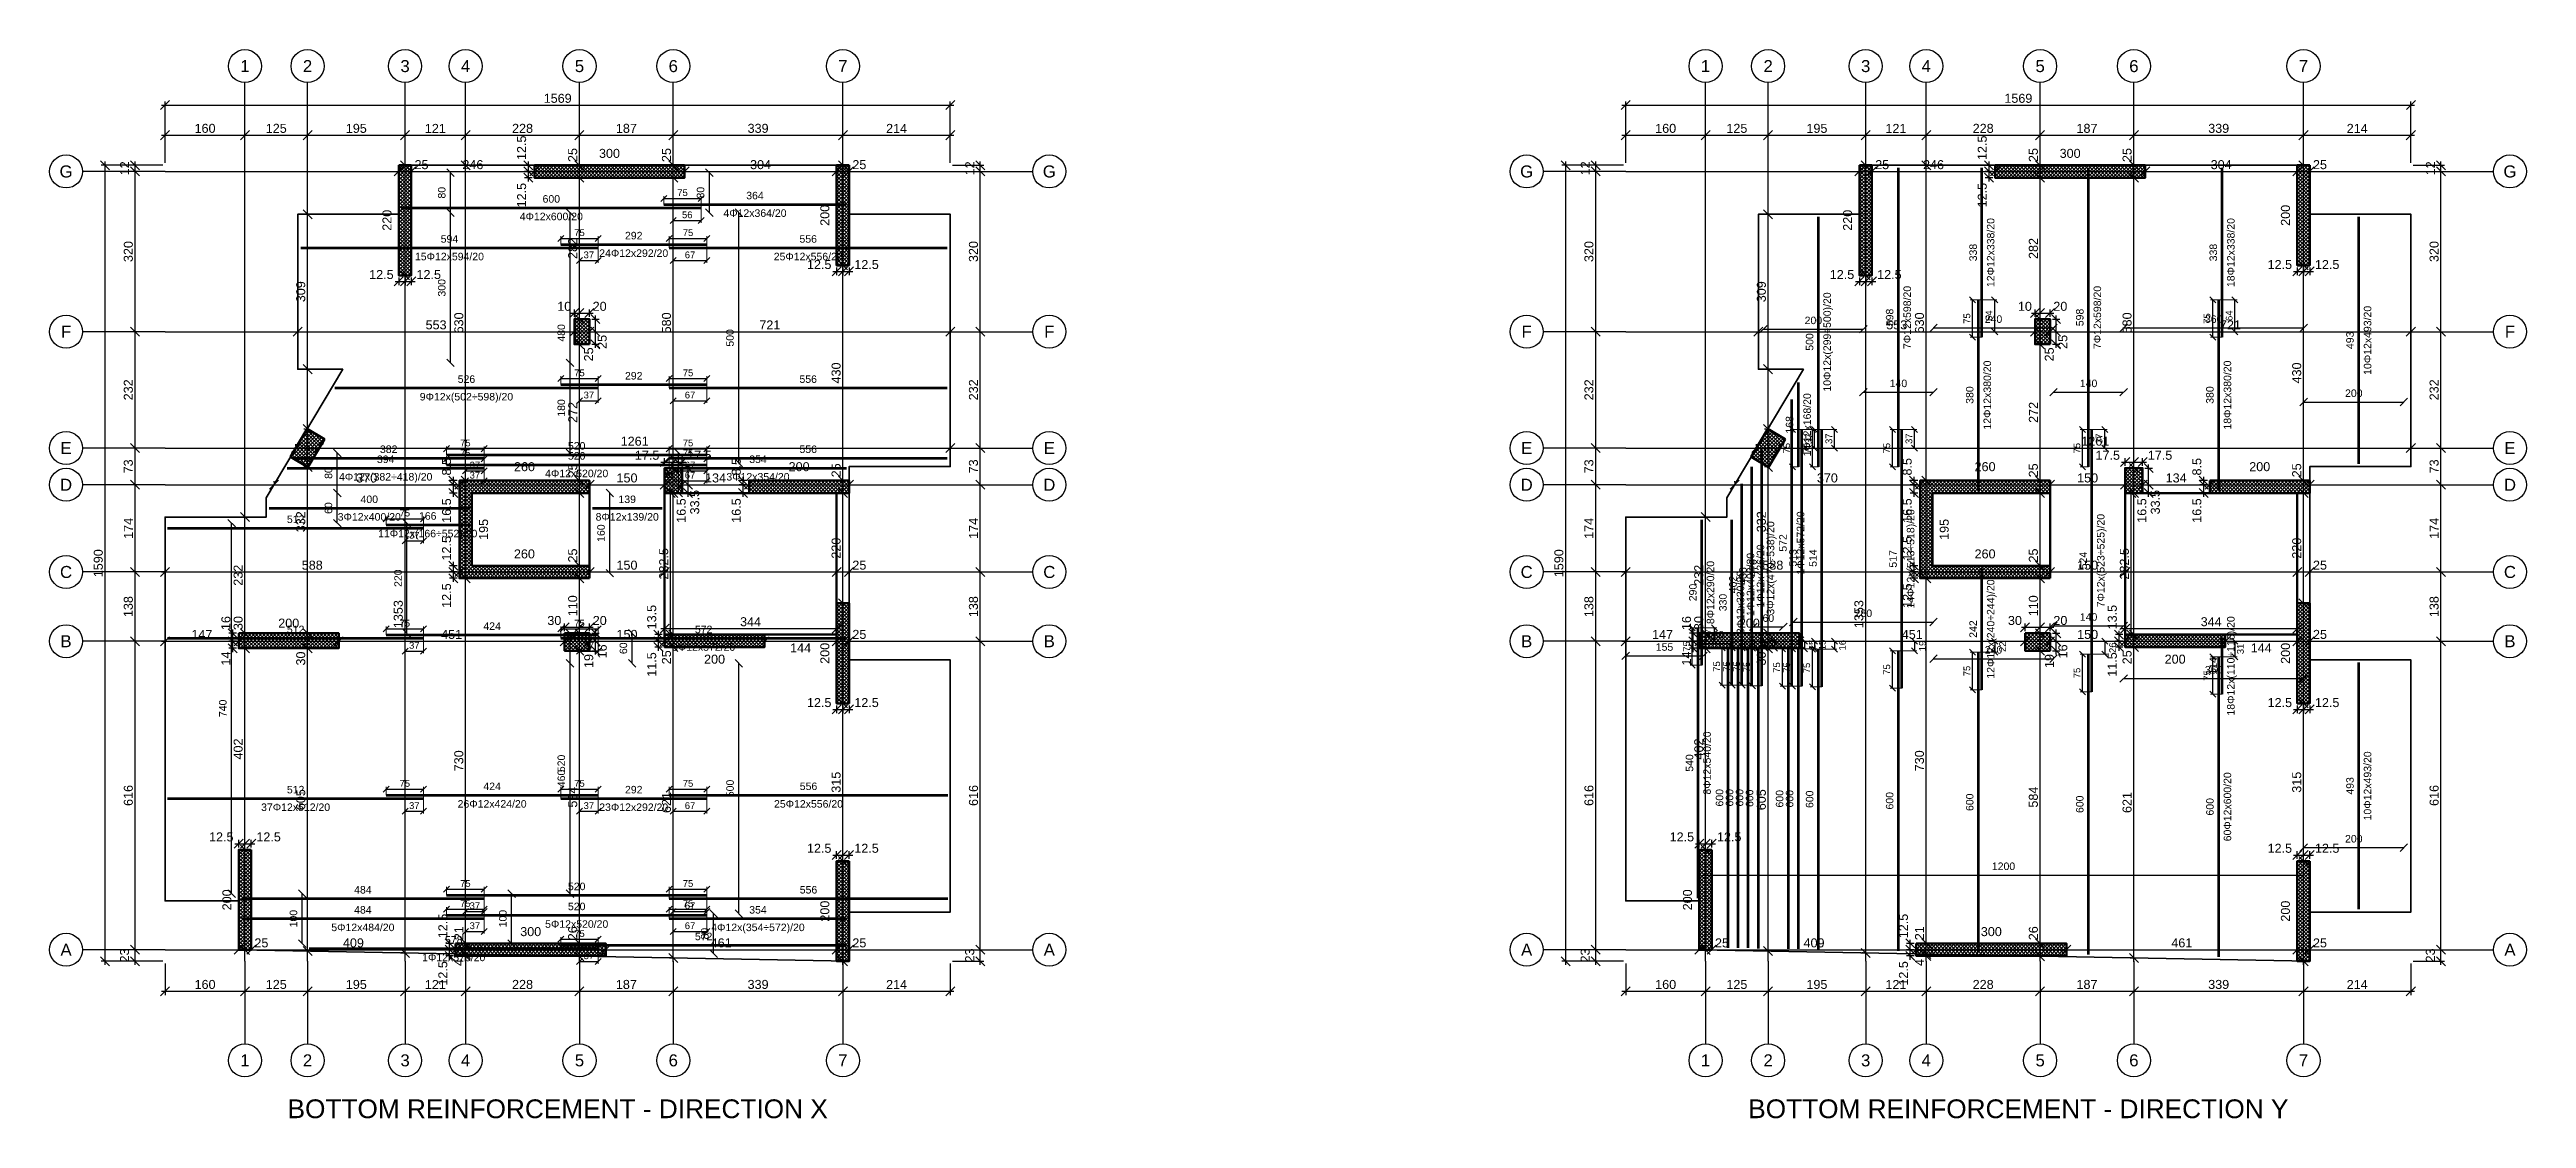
# Model space of a CAD drawing. Header units: millimetres. Extents: x -231 to 4719, y -2977 to 4533.
# Drawn here: x -231 to 4719, y -337 to 1798 of the extents above; entities that cross this region are included whole.
import ezdxf
from ezdxf.enums import TextEntityAlignment as Align

# ---------------------------------------------------------------- set-up
doc = ezdxf.new("R2010")
doc.units = ezdxf.units.MM
for name, color, linetype, lineweight in [('COLUMN', 4, 'Continuous', 50), ('OPENING', 90, 'Continuous', 50), ('SLAB', 3, 'Continuous', 35), ('WALL', 1, 'Continuous', 50)]:
    doc.layers.add(name, color=color, linetype=linetype, lineweight=lineweight)
for name, color, linetype in [('FW_AXIS', 7, 'Continuous'), ('FW_COLUMN_HATCH', 8, 'Continuous'), ('FW_DIM', 7, 'Continuous'), ('FW_WALL_HATCH', 8, 'Continuous'), ('REB_BOT_MESH_X', 5, 'Continuous'), ('REB_BOT_MESH_X_AXDIM', 5, 'Continuous'), ('REB_BOT_MESH_X_LAP', 5, 'Continuous'), ('REB_BOT_MESH_X_RANGE', 5, 'Continuous'), ('REB_BOT_MESH_X_TEXT', 5, 'Continuous'), ('REB_BOT_MESH_Y', 5, 'Continuous'), ('REB_BOT_MESH_Y_AXDIM', 5, 'Continuous'), ('REB_BOT_MESH_Y_LAP', 5, 'Continuous'), ('REB_BOT_MESH_Y_RANGE', 5, 'Continuous'), ('REB_BOT_MESH_Y_TEXT', 5, 'Continuous'), ('REB_NOTES', 7, 'Continuous')]:
    doc.layers.add(name, color=color, linetype=linetype)
doc.styles.add('REBAR_TXT', font='arial.ttf')
doc.styles.get("Standard").update_dxf_attribs({"font": 'arial.ttf'})
doc.dimstyles.new('FW_DIM', dxfattribs={"dimtxt": 18, "dimasz": 9, "dimexe": 7.5, "dimexo": 4.5, "dimgap": 4.5, "dimtad": 1, "dimdec": 0, "dimtxsty": 'Standard', "dimtsz": 9, "dimcen": 2.5, "dimdle": 7.5, "dimclrd": 256, "dimclre": 256, "dimclrt": 7, "dimazin": 3, "dimtfac": 1, "dimtmove": 2, "dimatfit": 3})
doc.dimstyles.new('REBAR LAP', dxfattribs={"dimtxt": 13.5, "dimasz": 2.5, "dimexe": 4.5, "dimexo": 0, "dimgap": 4.5, "dimtad": 1, "dimdec": 0, "dimtxsty": 'Standard', "dimtsz": 6, "dimcen": 2.5, "dimclrd": 6, "dimclre": 6, "dimclrt": 7, "dimazin": 3, "dimtfac": 1, "dimtmove": 2, "dimatfit": 3, "dimlwd": 25, "dimlwe": 18})
doc.dimstyles.new('REBAR M-200', dxfattribs={"dimtxt": 15, "dimasz": 15, "dimexe": 25, "dimexo": 12.5, "dimgap": 10, "dimtad": 1, "dimdec": 0, "dimtxsty": 'Standard', "dimblk": 'NONE', "dimcen": 50, "dimse1": 1, "dimse2": 1, "dimclrd": 6, "dimclre": 6, "dimclrt": 7, "dimazin": 3, "dimtfac": 1, "dimtmove": 2, "dimatfit": 3, "dimldrblk": 'NONE', "dimlwd": 53})
doc.dimstyles.new('REBAR RANGE', dxfattribs={"dimtxt": 15, "dimasz": 2.5, "dimexe": 0, "dimexo": 0, "dimgap": 10, "dimtad": 1, "dimdec": 0, "dimtxsty": 'Standard', "dimtsz": 7.5, "dimcen": 2.5, "dimse1": 1, "dimse2": 1, "dimclrd": 6, "dimclre": 6, "dimclrt": 7, "dimazin": 3, "dimtfac": 1, "dimtmove": 2, "dimatfit": 3, "dimlwd": 25})

msp = doc.modelspace()

# ---------------------------------------------------------------- texts
at = {"layer": 'FW_AXIS', "color": 7, "style": 'REBAR_TXT'}
for s, p in [('1', (159.5, 1765.3)), ('2', (284.6, 1765.3)), ('3', (479.5, 1765.3)), ('4', (600.5, 1765.3)), ('5', (828.1, 1765.3)), ('6', (1015.5, 1765.3)), ('7', (1354.5, 1765.3)), ('1', (3078.5, 1765.3)), ('2', (3203.6, 1765.3)), ('3', (3398.5, 1765.3)), ('4', (3519.6, 1765.3)), ('5', (3747.2, 1765.3)), ('6', (3934.5, 1765.3)), ('7', (4273.5, 1765.3)), ('G', (-198, 1554.8)), ('G', (1767, 1554.8)), ('G', (2721, 1554.8)), ('G', (4686.1, 1554.8)), ('F', (-198, 1234.8)), ('F', (1767, 1234.8)), ('F', (2721, 1234.8)), ('F', (4686.1, 1234.8)), ('E', (-198, 1002.4)), ('E', (1767, 1002.4)), ('E', (2721, 1002.4)), ('E', (4686.1, 1002.4)), ('D', (-198, 929)), ('D', (1767, 929)), ('D', (2721, 929)), ('D', (4686.1, 929)), ('C', (-198, 754.8)), ('C', (1767, 754.8)), ('C', (2721, 754.8)), ('C', (4686.1, 754.8)), ('B', (-198, 616.5)), ('B', (1767, 616.5)), ('B', (2721, 616.5)), ('B', (4686.1, 616.5)), ('A', (-198, 0.3)), ('A', (1767, 0.3)), ('A', (2721, 0.3)), ('A', (4686.1, 0.3)), ('1', (159.5, -220.7)), ('2', (284.6, -220.7)), ('3', (479.5, -220.7)), ('4', (600.5, -220.7)), ('5', (828.1, -220.7)), ('6', (1015.5, -220.7)), ('7', (1354.5, -220.7)), ('1', (3078.5, -220.7)), ('2', (3203.6, -220.7)), ('3', (3398.5, -220.7)), ('4', (3519.6, -220.7)), ('5', (3747.2, -220.7)), ('6', (3934.5, -220.7)), ('7', (4273.5, -220.7))]:
    msp.add_text(s, height=24, dxfattribs=at).set_placement(p, align=Align.MIDDLE_CENTER)
at = {"layer": 'REB_BOT_MESH_X_TEXT', "color": 7, "style": 'REBAR_TXT'}
for s, p in [('4Φ12x600/20', (771.8, 1472.4)), ('4Φ12x364/20', (1178.8, 1479.1)), ('15Φ12x594/20', (568.2, 1392.4)), ('24Φ12x292/20', (936.5, 1399.1)), ('25Φ12x556/20', (1285.2, 1392.4)), ('9Φ12x(502÷598)/20', (602.2, 1112.4)), ('4Φ12x(382÷418)/20', (440.8, 952.4)), ('4Φ12x520/20', (822.5, 959.1)), ('3Φ12x354/20', (1184.8, 952.4)), ('3Φ12x400/20', (408, 872.4)), ('8Φ12x139/20', (923.5, 872.4)), ('11Φ12x(166÷552)/20', (524.8, 839.1)), ('3Φ12x572/20', (1076.2, 612.4)), ('26Φ12x424/20', (653.5, 299.1)), ('25Φ12x556/20', (1285.8, 299.1)), ('37Φ12x512/20', (260.8, 292.4)), ('23Φ12x292/20', (936.5, 292.4)), ('5Φ12x484/20', (395.2, 52.4)), ('5Φ12x520/20', (822.5, 59.1)), ('4Φ12x(354÷572)/20', (1184.8, 52.4)), ('1Φ12x578/20', (576.8, -7.6))]:
    msp.add_text(s, height=15, dxfattribs=at).set_placement(p, align=Align.TOP_CENTER)
at = {"layer": 'REB_BOT_MESH_Y_TEXT', "color": 7, "style": 'REBAR_TXT'}
for s, p in [('12Φ12x338/20', (3640.8, 1392.8)), ('18Φ12x338/20', (4120.8, 1392.8)), ('10Φ12x(299÷500)/20', (3314, 1214.2)), ('7Φ12x598/20', (3474, 1263.2)), ('7Φ12x598/20', (3854, 1263.2)), ('10Φ12x493/20', (4394, 1217.5)), ('12Φ12x380/20', (3634, 1108.2)), ('18Φ12x380/20', (4114, 1108.2)), ('1Φ12x168/20', (3274, 1048.8)), ('3Φ12x(470÷538)/20', (3200.8, 762.8)), ('1Φ12x572/20', (3260.8, 812.8)), ('14Φ12x(513÷518)/20', (3480.8, 781)), ('7Φ12x(523÷525)/20', (3860.8, 777.5)), ('1Φ12x402/20', (3160.8, 729.8)), ('1Φ12x436/20', (3180.8, 746.8)), ('8Φ12x290/20', (3080.8, 713.8)), ('3Φ12x330/20', (3140.8, 693.8)), ('12Φ12x(240÷244)/20', (3640.8, 640.8)), ('18Φ12x(110÷116)/20', (4120.8, 567.2)), ('8Φ12x540/20', (3074, 373.2)), ('60Φ12x600/20', (4114, 285.8)), ('10Φ12x493/20', (4394, 327.5))]:
    msp.add_text(s, height=15, rotation=90, dxfattribs=at).set_placement(p, align=Align.TOP_CENTER)
at = {"layer": 'REB_NOTES', "color": 7, "style": 'REBAR_TXT'}
for s, p in [('BOTTOM REINFORCEMENT - DIRECTION X', (784.5, -298.7)), ('BOTTOM REINFORCEMENT - DIRECTION Y', (3703.6, -298.7))]:
    msp.add_text(s, height=37.5, dxfattribs=at).set_placement(p, align=Align.TOP_CENTER)

# ---------------------------------------------------------------- blocks, each defined once
blk = doc.blocks.new('*D180')
at = {"color": 6, "lineweight": 53}
blk.add_line((5, 302.4), (516.5, 302.4), dxfattribs=at)
at = {"layer": 'Defpoints'}
for p in [(5, 302.4), (5, 302.4), (516.5, 302.4)]:
    blk.add_point(p, dxfattribs=at)
at = {"layer": 'REB_BOT_MESH_X', "color": 7, "insert": (260.8, 319.9), "char_height": 15, "attachment_point": 5}
blk.add_mtext('512', dxfattribs=at)
blk = doc.blocks.new('_NONE')
blk = doc.blocks.new('*D181')
at = {"color": 6, "lineweight": 53}
blk.add_line((441.5, 309.1), (865.5, 309.1), dxfattribs=at)
at = {"layer": 'Defpoints'}
for p in [(441.5, 309.1), (441.5, 309.1), (865.5, 309.1)]:
    blk.add_point(p, dxfattribs=at)
at = {"layer": 'REB_BOT_MESH_X', "color": 7, "insert": (653.5, 326.6), "char_height": 15, "attachment_point": 5}
blk.add_mtext('424', dxfattribs=at)
blk = doc.blocks.new('*D182')
at = {"color": 6, "lineweight": 53}
blk.add_line((790.5, 302.4), (1082.5, 302.4), dxfattribs=at)
at = {"layer": 'Defpoints'}
for p in [(790.5, 302.4), (790.5, 302.4), (1082.5, 302.4)]:
    blk.add_point(p, dxfattribs=at)
at = {"layer": 'REB_BOT_MESH_X', "color": 7, "insert": (936.5, 319.9), "char_height": 15, "attachment_point": 5}
blk.add_mtext('292', dxfattribs=at)
blk = doc.blocks.new('*D183')
at = {"color": 6, "lineweight": 53}
blk.add_line((1007.5, 309.1), (1564, 309.1), dxfattribs=at)
at = {"layer": 'Defpoints'}
for p in [(1007.5, 309.1), (1007.5, 309.1), (1564, 309.1)]:
    blk.add_point(p, dxfattribs=at)
at = {"layer": 'REB_BOT_MESH_X', "color": 7, "insert": (1285.8, 326.6), "char_height": 15, "attachment_point": 5}
blk.add_mtext('556', dxfattribs=at)
blk = doc.blocks.new('_OBLIQUE')
at = {"color": 0, "linetype": 'BYBLOCK'}
blk.add_line((-0.5, -0.5), (0.5, 0.5), dxfattribs=at)
blk = doc.blocks.new('*D184')
at = {"color": 6, "lineweight": 18}
for p, q in [((441.5, 309.1), (441.5, 325.6)), ((516.5, 302.4), (516.5, 325.6))]:
    blk.add_line(p, q, dxfattribs=at)
at = {"color": 6, "lineweight": 25}
blk.add_line((441.5, 321.1), (516.5, 321.1), dxfattribs=at)
at = {"layer": 'Defpoints'}
for p in [(441.5, 321.1), (441.5, 309.1), (516.5, 302.4)]:
    blk.add_point(p, dxfattribs=at)
at = {"layer": 'REB_BOT_MESH_X_LAP', "color": 6, "xscale": 12, "yscale": 12}
for p in [(441.5, 321.1), (516.5, 321.1)]:
    blk.add_blockref('_OBLIQUE', p, dxfattribs=at)
at = {"layer": 'REB_BOT_MESH_X_LAP', "color": 7, "insert": (479, 332.4), "char_height": 13.5, "attachment_point": 5}
blk.add_mtext('75', dxfattribs=at)
blk = doc.blocks.new('*D185')
at = {"color": 6, "lineweight": 18}
for p, q in [((479.5, 302.4), (479.5, 272.4)), ((516.5, 302.4), (516.5, 272.4))]:
    blk.add_line(p, q, dxfattribs=at)
at = {"color": 6, "lineweight": 25}
blk.add_line((479.5, 276.9), (516.5, 276.9), dxfattribs=at)
at = {"layer": 'Defpoints'}
for p in [(479.5, 302.4), (516.5, 302.4), (479.5, 276.9)]:
    blk.add_point(p, dxfattribs=at)
at = {"layer": 'REB_BOT_MESH_X_AXDIM', "color": 6, "xscale": 12, "yscale": 12}
for p in [(479.5, 276.9), (516.5, 276.9)]:
    blk.add_blockref('_OBLIQUE', p, dxfattribs=at)
at = {"layer": 'REB_BOT_MESH_X_AXDIM', "color": 7, "insert": (498, 288.1), "char_height": 13.5, "attachment_point": 5}
blk.add_mtext('37', dxfattribs=at)
blk = doc.blocks.new('*D186')
at = {"color": 6, "lineweight": 18}
for p, q in [((790.5, 302.4), (790.5, 325.6)), ((865.5, 309.1), (865.5, 325.6))]:
    blk.add_line(p, q, dxfattribs=at)
at = {"color": 6, "lineweight": 25}
blk.add_line((790.5, 321.1), (865.5, 321.1), dxfattribs=at)
at = {"layer": 'Defpoints'}
for p in [(790.5, 321.1), (790.5, 302.4), (865.5, 309.1)]:
    blk.add_point(p, dxfattribs=at)
at = {"layer": 'REB_BOT_MESH_X_LAP', "color": 6, "xscale": 12, "yscale": 12}
for p in [(790.5, 321.1), (865.5, 321.1)]:
    blk.add_blockref('_OBLIQUE', p, dxfattribs=at)
at = {"layer": 'REB_BOT_MESH_X_LAP', "color": 7, "insert": (828, 332.4), "char_height": 13.5, "attachment_point": 5}
blk.add_mtext('75', dxfattribs=at)
blk = doc.blocks.new('*D187')
at = {"color": 6, "lineweight": 18}
for p, q in [((828.1, 309.1), (828.1, 272.4)), ((865.5, 309.1), (865.5, 272.4))]:
    blk.add_line(p, q, dxfattribs=at)
at = {"color": 6, "lineweight": 25}
blk.add_line((828.1, 276.9), (865.5, 276.9), dxfattribs=at)
at = {"layer": 'Defpoints'}
for p in [(828.1, 309.1), (865.5, 309.1), (828.1, 276.9)]:
    blk.add_point(p, dxfattribs=at)
at = {"layer": 'REB_BOT_MESH_X_AXDIM', "color": 6, "xscale": 12, "yscale": 12}
for p in [(828.1, 276.9), (865.5, 276.9)]:
    blk.add_blockref('_OBLIQUE', p, dxfattribs=at)
at = {"layer": 'REB_BOT_MESH_X_AXDIM', "color": 7, "insert": (846.8, 288.1), "char_height": 13.5, "attachment_point": 5}
blk.add_mtext('37', dxfattribs=at)
blk = doc.blocks.new('*D188')
at = {"color": 6, "lineweight": 18}
for p, q in [((1007.5, 309.1), (1007.5, 325.6)), ((1082.5, 302.4), (1082.5, 325.6))]:
    blk.add_line(p, q, dxfattribs=at)
at = {"color": 6, "lineweight": 25}
blk.add_line((1007.5, 321.1), (1082.5, 321.1), dxfattribs=at)
at = {"layer": 'Defpoints'}
for p in [(1007.5, 321.1), (1007.5, 309.1), (1082.5, 302.4)]:
    blk.add_point(p, dxfattribs=at)
at = {"layer": 'REB_BOT_MESH_X_LAP', "color": 6, "xscale": 12, "yscale": 12}
for p in [(1007.5, 321.1), (1082.5, 321.1)]:
    blk.add_blockref('_OBLIQUE', p, dxfattribs=at)
at = {"layer": 'REB_BOT_MESH_X_LAP', "color": 7, "insert": (1045, 332.4), "char_height": 13.5, "attachment_point": 5}
blk.add_mtext('75', dxfattribs=at)
blk = doc.blocks.new('*D189')
at = {"color": 6, "lineweight": 18}
for p, q in [((1015.5, 302.4), (1015.5, 272.4)), ((1082.5, 302.4), (1082.5, 272.4))]:
    blk.add_line(p, q, dxfattribs=at)
at = {"color": 6, "lineweight": 25}
blk.add_line((1015.5, 276.9), (1082.5, 276.9), dxfattribs=at)
at = {"layer": 'Defpoints'}
for p in [(1015.5, 302.4), (1082.5, 302.4), (1015.5, 276.9)]:
    blk.add_point(p, dxfattribs=at)
at = {"layer": 'REB_BOT_MESH_X_AXDIM', "color": 6, "xscale": 12, "yscale": 12}
for p in [(1015.5, 276.9), (1082.5, 276.9)]:
    blk.add_blockref('_OBLIQUE', p, dxfattribs=at)
at = {"layer": 'REB_BOT_MESH_X_AXDIM', "color": 7, "insert": (1049, 288.1), "char_height": 13.5, "attachment_point": 5}
blk.add_mtext('67', dxfattribs=at)
blk = doc.blocks.new('*D190')
at = {"color": 6, "lineweight": 53}
blk.add_line((271, 1402.4), (865.5, 1402.4), dxfattribs=at)
at = {"layer": 'Defpoints'}
for p in [(271, 1402.4), (271, 1402.4), (865.5, 1402.4)]:
    blk.add_point(p, dxfattribs=at)
at = {"layer": 'REB_BOT_MESH_X', "color": 7, "insert": (568.2, 1419.9), "char_height": 15, "attachment_point": 5}
blk.add_mtext('594', dxfattribs=at)
blk = doc.blocks.new('*D191')
at = {"color": 6, "lineweight": 53}
blk.add_line((790.5, 1409.1), (1082.5, 1409.1), dxfattribs=at)
at = {"layer": 'Defpoints'}
for p in [(790.5, 1409.1), (790.5, 1409.1), (1082.5, 1409.1)]:
    blk.add_point(p, dxfattribs=at)
at = {"layer": 'REB_BOT_MESH_X', "color": 7, "insert": (936.5, 1426.6), "char_height": 15, "attachment_point": 5}
blk.add_mtext('292', dxfattribs=at)
blk = doc.blocks.new('*D192')
at = {"color": 6, "lineweight": 53}
blk.add_line((1007.5, 1402.4), (1563, 1402.4), dxfattribs=at)
at = {"layer": 'Defpoints'}
for p in [(1007.5, 1402.4), (1007.5, 1402.4), (1563, 1402.4)]:
    blk.add_point(p, dxfattribs=at)
at = {"layer": 'REB_BOT_MESH_X', "color": 7, "insert": (1285.2, 1419.9), "char_height": 15, "attachment_point": 5}
blk.add_mtext('556', dxfattribs=at)
blk = doc.blocks.new('*D193')
at = {"color": 6, "lineweight": 18}
for p, q in [((790.5, 1409.1), (790.5, 1425.6)), ((865.5, 1402.4), (865.5, 1425.6))]:
    blk.add_line(p, q, dxfattribs=at)
at = {"color": 6, "lineweight": 25}
blk.add_line((790.5, 1421.1), (865.5, 1421.1), dxfattribs=at)
at = {"layer": 'Defpoints'}
for p in [(790.5, 1421.1), (790.5, 1409.1), (865.5, 1402.4)]:
    blk.add_point(p, dxfattribs=at)
at = {"layer": 'REB_BOT_MESH_X_LAP', "color": 6, "xscale": 12, "yscale": 12}
for p in [(790.5, 1421.1), (865.5, 1421.1)]:
    blk.add_blockref('_OBLIQUE', p, dxfattribs=at)
at = {"layer": 'REB_BOT_MESH_X_LAP', "color": 7, "insert": (828, 1432.4), "char_height": 13.5, "attachment_point": 5}
blk.add_mtext('75', dxfattribs=at)
blk = doc.blocks.new('*D194')
at = {"color": 6, "lineweight": 18}
for p, q in [((828.1, 1402.4), (828.1, 1372.4)), ((865.5, 1402.4), (865.5, 1372.4))]:
    blk.add_line(p, q, dxfattribs=at)
at = {"color": 6, "lineweight": 25}
blk.add_line((828.1, 1376.9), (865.5, 1376.9), dxfattribs=at)
at = {"layer": 'Defpoints'}
for p in [(828.1, 1402.4), (865.5, 1402.4), (828.1, 1376.9)]:
    blk.add_point(p, dxfattribs=at)
at = {"layer": 'REB_BOT_MESH_X_AXDIM', "color": 6, "xscale": 12, "yscale": 12}
for p in [(828.1, 1376.9), (865.5, 1376.9)]:
    blk.add_blockref('_OBLIQUE', p, dxfattribs=at)
at = {"layer": 'REB_BOT_MESH_X_AXDIM', "color": 7, "insert": (846.8, 1388.1), "char_height": 13.5, "attachment_point": 5}
blk.add_mtext('37', dxfattribs=at)
blk = doc.blocks.new('*D195')
at = {"color": 6, "lineweight": 18}
for p, q in [((1007.5, 1402.4), (1007.5, 1425.6)), ((1082.5, 1409.1), (1082.5, 1425.6))]:
    blk.add_line(p, q, dxfattribs=at)
at = {"color": 6, "lineweight": 25}
blk.add_line((1007.5, 1421.1), (1082.5, 1421.1), dxfattribs=at)
at = {"layer": 'Defpoints'}
for p in [(1007.5, 1421.1), (1007.5, 1402.4), (1082.5, 1409.1)]:
    blk.add_point(p, dxfattribs=at)
at = {"layer": 'REB_BOT_MESH_X_LAP', "color": 6, "xscale": 12, "yscale": 12}
for p in [(1007.5, 1421.1), (1082.5, 1421.1)]:
    blk.add_blockref('_OBLIQUE', p, dxfattribs=at)
at = {"layer": 'REB_BOT_MESH_X_LAP', "color": 7, "insert": (1045, 1432.4), "char_height": 13.5, "attachment_point": 5}
blk.add_mtext('75', dxfattribs=at)
blk = doc.blocks.new('*D196')
at = {"color": 6, "lineweight": 18}
for p, q in [((1015.5, 1409.1), (1015.5, 1372.4)), ((1082.5, 1409.1), (1082.5, 1372.4))]:
    blk.add_line(p, q, dxfattribs=at)
at = {"color": 6, "lineweight": 25}
blk.add_line((1015.5, 1376.9), (1082.5, 1376.9), dxfattribs=at)
at = {"layer": 'Defpoints'}
for p in [(1015.5, 1409.1), (1082.5, 1409.1), (1015.5, 1376.9)]:
    blk.add_point(p, dxfattribs=at)
at = {"layer": 'REB_BOT_MESH_X_AXDIM', "color": 6, "xscale": 12, "yscale": 12}
for p in [(1015.5, 1376.9), (1082.5, 1376.9)]:
    blk.add_blockref('_OBLIQUE', p, dxfattribs=at)
at = {"layer": 'REB_BOT_MESH_X_AXDIM', "color": 7, "insert": (1049, 1388.1), "char_height": 13.5, "attachment_point": 5}
blk.add_mtext('67', dxfattribs=at)
blk = doc.blocks.new('*D197')
at = {"color": 6, "lineweight": 53}
blk.add_line((5, 842.4), (516.5, 842.4), dxfattribs=at)
at = {"layer": 'Defpoints'}
for p in [(5, 842.4), (5, 842.4), (516.5, 842.4)]:
    blk.add_point(p, dxfattribs=at)
at = {"layer": 'REB_BOT_MESH_X', "color": 7, "insert": (260.8, 859.9), "char_height": 15, "attachment_point": 5}
blk.add_mtext('512', dxfattribs=at)
blk = doc.blocks.new('*D198')
at = {"color": 6, "lineweight": 53}
blk.add_line((441.5, 849.1), (608, 849.1), dxfattribs=at)
at = {"layer": 'Defpoints'}
for p in [(441.5, 849.1), (441.5, 849.1), (608, 849.1)]:
    blk.add_point(p, dxfattribs=at)
at = {"layer": 'REB_BOT_MESH_X', "color": 7, "insert": (524.8, 866.6), "char_height": 15, "attachment_point": 5}
blk.add_mtext('166', dxfattribs=at)
blk = doc.blocks.new('*D199')
at = {"color": 6, "lineweight": 18}
for p, q in [((441.5, 849.1), (441.5, 865.6)), ((516.5, 842.4), (516.5, 865.6))]:
    blk.add_line(p, q, dxfattribs=at)
at = {"color": 6, "lineweight": 25}
blk.add_line((441.5, 861.1), (516.5, 861.1), dxfattribs=at)
at = {"layer": 'Defpoints'}
for p in [(441.5, 861.1), (441.5, 849.1), (516.5, 842.4)]:
    blk.add_point(p, dxfattribs=at)
at = {"layer": 'REB_BOT_MESH_X_LAP', "color": 6, "xscale": 12, "yscale": 12}
for p in [(441.5, 861.1), (516.5, 861.1)]:
    blk.add_blockref('_OBLIQUE', p, dxfattribs=at)
at = {"layer": 'REB_BOT_MESH_X_LAP', "color": 7, "insert": (479, 872.4), "char_height": 13.5, "attachment_point": 5}
blk.add_mtext('75', dxfattribs=at)
blk = doc.blocks.new('*D200')
at = {"color": 6, "lineweight": 18}
for p, q in [((479.5, 842.4), (479.5, 812.4)), ((516.5, 842.4), (516.5, 812.4))]:
    blk.add_line(p, q, dxfattribs=at)
at = {"color": 6, "lineweight": 25}
blk.add_line((479.5, 816.9), (516.5, 816.9), dxfattribs=at)
at = {"layer": 'Defpoints'}
for p in [(479.5, 842.4), (516.5, 842.4), (479.5, 816.9)]:
    blk.add_point(p, dxfattribs=at)
at = {"layer": 'REB_BOT_MESH_X_AXDIM', "color": 6, "xscale": 12, "yscale": 12}
for p in [(479.5, 816.9), (516.5, 816.9)]:
    blk.add_blockref('_OBLIQUE', p, dxfattribs=at)
at = {"layer": 'REB_BOT_MESH_X_AXDIM', "color": 7, "insert": (498, 828.1), "char_height": 13.5, "attachment_point": 5}
blk.add_mtext('37', dxfattribs=at)
blk = doc.blocks.new('*D201')
at = {"color": 6, "lineweight": 53}
blk.add_line((339, 1122.4), (865.5, 1122.4), dxfattribs=at)
at = {"layer": 'Defpoints'}
for p in [(339, 1122.4), (339, 1122.4), (865.5, 1122.4)]:
    blk.add_point(p, dxfattribs=at)
at = {"layer": 'REB_BOT_MESH_X', "color": 7, "insert": (602.2, 1139.9), "char_height": 15, "attachment_point": 5}
blk.add_mtext('526', dxfattribs=at)
blk = doc.blocks.new('*D202')
at = {"color": 6, "lineweight": 53}
blk.add_line((790.5, 1129.1), (1082.5, 1129.1), dxfattribs=at)
at = {"layer": 'Defpoints'}
for p in [(790.5, 1129.1), (790.5, 1129.1), (1082.5, 1129.1)]:
    blk.add_point(p, dxfattribs=at)
at = {"layer": 'REB_BOT_MESH_X', "color": 7, "insert": (936.5, 1146.6), "char_height": 15, "attachment_point": 5}
blk.add_mtext('292', dxfattribs=at)
blk = doc.blocks.new('*D203')
at = {"color": 6, "lineweight": 53}
blk.add_line((1007.5, 1122.4), (1563, 1122.4), dxfattribs=at)
at = {"layer": 'Defpoints'}
for p in [(1007.5, 1122.4), (1007.5, 1122.4), (1563, 1122.4)]:
    blk.add_point(p, dxfattribs=at)
at = {"layer": 'REB_BOT_MESH_X', "color": 7, "insert": (1285.2, 1139.9), "char_height": 15, "attachment_point": 5}
blk.add_mtext('556', dxfattribs=at)
blk = doc.blocks.new('*D204')
at = {"color": 6, "lineweight": 18}
for p, q in [((790.5, 1129.1), (790.5, 1145.6)), ((865.5, 1122.4), (865.5, 1145.6))]:
    blk.add_line(p, q, dxfattribs=at)
at = {"color": 6, "lineweight": 25}
blk.add_line((790.5, 1141.1), (865.5, 1141.1), dxfattribs=at)
at = {"layer": 'Defpoints'}
for p in [(790.5, 1141.1), (790.5, 1129.1), (865.5, 1122.4)]:
    blk.add_point(p, dxfattribs=at)
at = {"layer": 'REB_BOT_MESH_X_LAP', "color": 6, "xscale": 12, "yscale": 12}
for p in [(790.5, 1141.1), (865.5, 1141.1)]:
    blk.add_blockref('_OBLIQUE', p, dxfattribs=at)
at = {"layer": 'REB_BOT_MESH_X_LAP', "color": 7, "insert": (828, 1152.4), "char_height": 13.5, "attachment_point": 5}
blk.add_mtext('75', dxfattribs=at)
blk = doc.blocks.new('*D205')
at = {"color": 6, "lineweight": 18}
for p, q in [((828.1, 1122.4), (828.1, 1092.4)), ((865.5, 1122.4), (865.5, 1092.4))]:
    blk.add_line(p, q, dxfattribs=at)
at = {"color": 6, "lineweight": 25}
blk.add_line((828.1, 1096.9), (865.5, 1096.9), dxfattribs=at)
at = {"layer": 'Defpoints'}
for p in [(828.1, 1122.4), (828.1, 1096.9), (865.5, 1122.4)]:
    blk.add_point(p, dxfattribs=at)
at = {"layer": 'REB_BOT_MESH_X_AXDIM', "color": 6, "xscale": 12, "yscale": 12}
for p in [(828.1, 1096.9), (865.5, 1096.9)]:
    blk.add_blockref('_OBLIQUE', p, dxfattribs=at)
at = {"layer": 'REB_BOT_MESH_X_AXDIM', "color": 7, "insert": (846.8, 1108.1), "char_height": 13.5, "attachment_point": 5}
blk.add_mtext('37', dxfattribs=at)
blk = doc.blocks.new('*D206')
at = {"color": 6, "lineweight": 18}
for p, q in [((1007.5, 1122.4), (1007.5, 1145.6)), ((1082.5, 1129.1), (1082.5, 1145.6))]:
    blk.add_line(p, q, dxfattribs=at)
at = {"color": 6, "lineweight": 25}
blk.add_line((1007.5, 1141.1), (1082.5, 1141.1), dxfattribs=at)
at = {"layer": 'Defpoints'}
for p in [(1007.5, 1141.1), (1007.5, 1122.4), (1082.5, 1129.1)]:
    blk.add_point(p, dxfattribs=at)
at = {"layer": 'REB_BOT_MESH_X_LAP', "color": 6, "xscale": 12, "yscale": 12}
for p in [(1007.5, 1141.1), (1082.5, 1141.1)]:
    blk.add_blockref('_OBLIQUE', p, dxfattribs=at)
at = {"layer": 'REB_BOT_MESH_X_LAP', "color": 7, "insert": (1045, 1152.4), "char_height": 13.5, "attachment_point": 5}
blk.add_mtext('75', dxfattribs=at)
blk = doc.blocks.new('*D207')
at = {"color": 6, "lineweight": 18}
for p, q in [((1015.5, 1129.1), (1015.5, 1092.4)), ((1082.5, 1129.1), (1082.5, 1092.4))]:
    blk.add_line(p, q, dxfattribs=at)
at = {"color": 6, "lineweight": 25}
blk.add_line((1015.5, 1096.9), (1082.5, 1096.9), dxfattribs=at)
at = {"layer": 'Defpoints'}
for p in [(1015.5, 1129.1), (1015.5, 1096.9), (1082.5, 1129.1)]:
    blk.add_point(p, dxfattribs=at)
at = {"layer": 'REB_BOT_MESH_X_AXDIM', "color": 6, "xscale": 12, "yscale": 12}
for p in [(1015.5, 1096.9), (1082.5, 1096.9)]:
    blk.add_blockref('_OBLIQUE', p, dxfattribs=at)
at = {"layer": 'REB_BOT_MESH_X_AXDIM', "color": 7, "insert": (1049, 1108.1), "char_height": 13.5, "attachment_point": 5}
blk.add_mtext('67', dxfattribs=at)
blk = doc.blocks.new('*D208')
at = {"color": 6, "lineweight": 53}
blk.add_line((472, 1482.4), (1071.5, 1482.4), dxfattribs=at)
at = {"layer": 'Defpoints'}
for p in [(472, 1482.4), (472, 1482.4), (1071.5, 1482.4)]:
    blk.add_point(p, dxfattribs=at)
at = {"layer": 'REB_BOT_MESH_X', "color": 7, "insert": (771.8, 1499.9), "char_height": 15, "attachment_point": 5}
blk.add_mtext('600', dxfattribs=at)
blk = doc.blocks.new('*D209')
at = {"color": 6, "lineweight": 53}
blk.add_line((996.5, 1489.1), (1361, 1489.1), dxfattribs=at)
at = {"layer": 'Defpoints'}
for p in [(996.5, 1489.1), (996.5, 1489.1), (1361, 1489.1)]:
    blk.add_point(p, dxfattribs=at)
at = {"layer": 'REB_BOT_MESH_X', "color": 7, "insert": (1178.8, 1506.6), "char_height": 15, "attachment_point": 5}
blk.add_mtext('364', dxfattribs=at)
blk = doc.blocks.new('*D210')
at = {"color": 6, "lineweight": 18}
for p, q in [((996.5, 1489.1), (996.5, 1505.6)), ((1071.5, 1482.4), (1071.5, 1505.6))]:
    blk.add_line(p, q, dxfattribs=at)
at = {"color": 6, "lineweight": 25}
blk.add_line((996.5, 1501.1), (1071.5, 1501.1), dxfattribs=at)
at = {"layer": 'Defpoints'}
for p in [(996.5, 1501.1), (996.5, 1489.1), (1071.5, 1482.4)]:
    blk.add_point(p, dxfattribs=at)
at = {"layer": 'REB_BOT_MESH_X_LAP', "color": 6, "xscale": 12, "yscale": 12}
for p in [(996.5, 1501.1), (1071.5, 1501.1)]:
    blk.add_blockref('_OBLIQUE', p, dxfattribs=at)
at = {"layer": 'REB_BOT_MESH_X_LAP', "color": 7, "insert": (1034, 1512.4), "char_height": 13.5, "attachment_point": 5}
blk.add_mtext('75', dxfattribs=at)
blk = doc.blocks.new('*D211')
at = {"color": 6, "lineweight": 18}
for p, q in [((1015.5, 1482.4), (1015.5, 1452.4)), ((1071.5, 1482.4), (1071.5, 1452.4))]:
    blk.add_line(p, q, dxfattribs=at)
at = {"color": 6, "lineweight": 25}
blk.add_line((1015.5, 1456.9), (1071.5, 1456.9), dxfattribs=at)
at = {"layer": 'Defpoints'}
for p in [(1015.5, 1482.4), (1015.5, 1456.9), (1071.5, 1482.4)]:
    blk.add_point(p, dxfattribs=at)
at = {"layer": 'REB_BOT_MESH_X_AXDIM', "color": 6, "xscale": 12, "yscale": 12}
for p in [(1015.5, 1456.9), (1071.5, 1456.9)]:
    blk.add_blockref('_OBLIQUE', p, dxfattribs=at)
at = {"layer": 'REB_BOT_MESH_X_AXDIM', "color": 7, "insert": (1043.5, 1468.1), "char_height": 13.5, "attachment_point": 5}
blk.add_mtext('56', dxfattribs=at)
blk = doc.blocks.new('*D212')
at = {"color": 6, "lineweight": 53}
blk.add_line((153, 62.4), (637.5, 62.4), dxfattribs=at)
at = {"layer": 'Defpoints'}
for p in [(153, 62.4), (153, 62.4), (637.5, 62.4)]:
    blk.add_point(p, dxfattribs=at)
at = {"layer": 'REB_BOT_MESH_X', "color": 7, "insert": (395.2, 79.9), "char_height": 15, "attachment_point": 5}
blk.add_mtext('484', dxfattribs=at)
blk = doc.blocks.new('*D213')
at = {"color": 6, "lineweight": 53}
blk.add_line((562.5, 69.1), (1082.5, 69.1), dxfattribs=at)
at = {"layer": 'Defpoints'}
for p in [(562.5, 69.1), (562.5, 69.1), (1082.5, 69.1)]:
    blk.add_point(p, dxfattribs=at)
at = {"layer": 'REB_BOT_MESH_X', "color": 7, "insert": (822.5, 86.6), "char_height": 15, "attachment_point": 5}
blk.add_mtext('520', dxfattribs=at)
blk = doc.blocks.new('*D214')
at = {"color": 6, "lineweight": 53}
blk.add_line((1007.5, 62.4), (1362, 62.4), dxfattribs=at)
at = {"layer": 'Defpoints'}
for p in [(1007.5, 62.4), (1007.5, 62.4), (1362, 62.4)]:
    blk.add_point(p, dxfattribs=at)
at = {"layer": 'REB_BOT_MESH_X', "color": 7, "insert": (1184.8, 79.9), "char_height": 15, "attachment_point": 5}
blk.add_mtext('354', dxfattribs=at)
blk = doc.blocks.new('*D215')
at = {"color": 6, "lineweight": 18}
for p, q in [((562.5, 69.1), (562.5, 85.6)), ((637.5, 62.4), (637.5, 85.6))]:
    blk.add_line(p, q, dxfattribs=at)
at = {"color": 6, "lineweight": 25}
blk.add_line((562.5, 81.1), (637.5, 81.1), dxfattribs=at)
at = {"layer": 'Defpoints'}
for p in [(562.5, 81.1), (562.5, 69.1), (637.5, 62.4)]:
    blk.add_point(p, dxfattribs=at)
at = {"layer": 'REB_BOT_MESH_X_LAP', "color": 6, "xscale": 12, "yscale": 12}
for p in [(562.5, 81.1), (637.5, 81.1)]:
    blk.add_blockref('_OBLIQUE', p, dxfattribs=at)
at = {"layer": 'REB_BOT_MESH_X_LAP', "color": 7, "insert": (600, 92.4), "char_height": 13.5, "attachment_point": 5}
blk.add_mtext('75', dxfattribs=at)
blk = doc.blocks.new('*D216')
at = {"color": 6, "lineweight": 18}
for p, q in [((600.5, 62.4), (600.5, 32.4)), ((637.5, 62.4), (637.5, 32.4))]:
    blk.add_line(p, q, dxfattribs=at)
at = {"color": 6, "lineweight": 25}
blk.add_line((600.5, 36.9), (637.5, 36.9), dxfattribs=at)
at = {"layer": 'Defpoints'}
for p in [(600.5, 62.4), (637.5, 62.4), (600.5, 36.9)]:
    blk.add_point(p, dxfattribs=at)
at = {"layer": 'REB_BOT_MESH_X_AXDIM', "color": 6, "xscale": 12, "yscale": 12}
for p in [(600.5, 36.9), (637.5, 36.9)]:
    blk.add_blockref('_OBLIQUE', p, dxfattribs=at)
at = {"layer": 'REB_BOT_MESH_X_AXDIM', "color": 7, "insert": (619, 48.1), "char_height": 13.5, "attachment_point": 5}
blk.add_mtext('37', dxfattribs=at)
blk = doc.blocks.new('*D217')
at = {"color": 6, "lineweight": 18}
for p, q in [((1007.5, 62.4), (1007.5, 85.6)), ((1082.5, 69.1), (1082.5, 85.6))]:
    blk.add_line(p, q, dxfattribs=at)
at = {"color": 6, "lineweight": 25}
blk.add_line((1007.5, 81.1), (1082.5, 81.1), dxfattribs=at)
at = {"layer": 'Defpoints'}
for p in [(1007.5, 81.1), (1007.5, 62.4), (1082.5, 69.1)]:
    blk.add_point(p, dxfattribs=at)
at = {"layer": 'REB_BOT_MESH_X_LAP', "color": 6, "xscale": 12, "yscale": 12}
for p in [(1007.5, 81.1), (1082.5, 81.1)]:
    blk.add_blockref('_OBLIQUE', p, dxfattribs=at)
at = {"layer": 'REB_BOT_MESH_X_LAP', "color": 7, "insert": (1045, 92.4), "char_height": 13.5, "attachment_point": 5}
blk.add_mtext('75', dxfattribs=at)
blk = doc.blocks.new('*D218')
at = {"color": 6, "lineweight": 18}
for p, q in [((1015.5, 69.1), (1015.5, 32.4)), ((1082.5, 69.1), (1082.5, 32.4))]:
    blk.add_line(p, q, dxfattribs=at)
at = {"color": 6, "lineweight": 25}
blk.add_line((1015.5, 36.9), (1082.5, 36.9), dxfattribs=at)
at = {"layer": 'Defpoints'}
for p in [(1015.5, 69.1), (1082.5, 69.1), (1015.5, 36.9)]:
    blk.add_point(p, dxfattribs=at)
at = {"layer": 'REB_BOT_MESH_X_AXDIM', "color": 6, "xscale": 12, "yscale": 12}
for p in [(1015.5, 36.9), (1082.5, 36.9)]:
    blk.add_blockref('_OBLIQUE', p, dxfattribs=at)
at = {"layer": 'REB_BOT_MESH_X_AXDIM', "color": 7, "insert": (1049, 48.1), "char_height": 13.5, "attachment_point": 5}
blk.add_mtext('67', dxfattribs=at)
blk = doc.blocks.new('*D219')
at = {"color": 6, "lineweight": 53}
blk.add_line((5, 622.4), (516.5, 622.4), dxfattribs=at)
at = {"layer": 'Defpoints'}
for p in [(5, 622.4), (5, 622.4), (516.5, 622.4)]:
    blk.add_point(p, dxfattribs=at)
at = {"layer": 'REB_BOT_MESH_X', "color": 7, "insert": (260.8, 639.9), "char_height": 15, "attachment_point": 5}
blk.add_mtext('512', dxfattribs=at)
blk = doc.blocks.new('*D220')
at = {"color": 6, "lineweight": 53}
blk.add_line((441.5, 629.1), (865.5, 629.1), dxfattribs=at)
at = {"layer": 'Defpoints'}
for p in [(441.5, 629.1), (441.5, 629.1), (865.5, 629.1)]:
    blk.add_point(p, dxfattribs=at)
at = {"layer": 'REB_BOT_MESH_X', "color": 7, "insert": (653.5, 646.6), "char_height": 15, "attachment_point": 5}
blk.add_mtext('424', dxfattribs=at)
blk = doc.blocks.new('*D221')
at = {"color": 6, "lineweight": 53}
blk.add_line((790.5, 622.4), (1362, 622.4), dxfattribs=at)
at = {"layer": 'Defpoints'}
for p in [(790.5, 622.4), (790.5, 622.4), (1362, 622.4)]:
    blk.add_point(p, dxfattribs=at)
at = {"layer": 'REB_BOT_MESH_X', "color": 7, "insert": (1076.2, 639.9), "char_height": 15, "attachment_point": 5}
blk.add_mtext('572', dxfattribs=at)
blk = doc.blocks.new('*D222')
at = {"color": 6, "lineweight": 18}
for p, q in [((441.5, 629.1), (441.5, 645.6)), ((516.5, 622.4), (516.5, 645.6))]:
    blk.add_line(p, q, dxfattribs=at)
at = {"color": 6, "lineweight": 25}
blk.add_line((441.5, 641.1), (516.5, 641.1), dxfattribs=at)
at = {"layer": 'Defpoints'}
for p in [(441.5, 641.1), (441.5, 629.1), (516.5, 622.4)]:
    blk.add_point(p, dxfattribs=at)
at = {"layer": 'REB_BOT_MESH_X_LAP', "color": 6, "xscale": 12, "yscale": 12}
for p in [(441.5, 641.1), (516.5, 641.1)]:
    blk.add_blockref('_OBLIQUE', p, dxfattribs=at)
at = {"layer": 'REB_BOT_MESH_X_LAP', "color": 7, "insert": (479, 652.4), "char_height": 13.5, "attachment_point": 5}
blk.add_mtext('75', dxfattribs=at)
blk = doc.blocks.new('*D223')
at = {"color": 6, "lineweight": 18}
for p, q in [((479.5, 622.4), (479.5, 592.4)), ((516.5, 622.4), (516.5, 592.4))]:
    blk.add_line(p, q, dxfattribs=at)
at = {"color": 6, "lineweight": 25}
blk.add_line((479.5, 596.9), (516.5, 596.9), dxfattribs=at)
at = {"layer": 'Defpoints'}
for p in [(479.5, 622.4), (479.5, 596.9), (516.5, 622.4)]:
    blk.add_point(p, dxfattribs=at)
at = {"layer": 'REB_BOT_MESH_X_AXDIM', "color": 6, "xscale": 12, "yscale": 12}
for p in [(479.5, 596.9), (516.5, 596.9)]:
    blk.add_blockref('_OBLIQUE', p, dxfattribs=at)
at = {"layer": 'REB_BOT_MESH_X_AXDIM', "color": 7, "insert": (498, 608.1), "char_height": 13.5, "attachment_point": 5}
blk.add_mtext('37', dxfattribs=at)
blk = doc.blocks.new('*D224')
at = {"color": 6, "lineweight": 18}
for p, q in [((790.5, 622.4), (790.5, 645.6)), ((865.5, 629.1), (865.5, 645.6))]:
    blk.add_line(p, q, dxfattribs=at)
at = {"color": 6, "lineweight": 25}
blk.add_line((790.5, 641.1), (865.5, 641.1), dxfattribs=at)
at = {"layer": 'Defpoints'}
for p in [(790.5, 641.1), (790.5, 622.4), (865.5, 629.1)]:
    blk.add_point(p, dxfattribs=at)
at = {"layer": 'REB_BOT_MESH_X_LAP', "color": 6, "xscale": 12, "yscale": 12}
for p in [(790.5, 641.1), (865.5, 641.1)]:
    blk.add_blockref('_OBLIQUE', p, dxfattribs=at)
at = {"layer": 'REB_BOT_MESH_X_LAP', "color": 7, "insert": (828, 652.4), "char_height": 13.5, "attachment_point": 5}
blk.add_mtext('75', dxfattribs=at)
blk = doc.blocks.new('*D225')
at = {"color": 6, "lineweight": 18}
for p, q in [((828.1, 629.1), (828.1, 592.4)), ((865.5, 629.1), (865.5, 592.4))]:
    blk.add_line(p, q, dxfattribs=at)
at = {"color": 6, "lineweight": 25}
blk.add_line((828.1, 596.9), (865.5, 596.9), dxfattribs=at)
at = {"layer": 'Defpoints'}
for p in [(828.1, 629.1), (828.1, 596.9), (865.5, 629.1)]:
    blk.add_point(p, dxfattribs=at)
at = {"layer": 'REB_BOT_MESH_X_AXDIM', "color": 6, "xscale": 12, "yscale": 12}
for p in [(828.1, 596.9), (865.5, 596.9)]:
    blk.add_blockref('_OBLIQUE', p, dxfattribs=at)
at = {"layer": 'REB_BOT_MESH_X_AXDIM', "color": 7, "insert": (846.8, 608.1), "char_height": 13.5, "attachment_point": 5}
blk.add_mtext('37', dxfattribs=at)
blk = doc.blocks.new('*D226')
at = {"color": 6, "lineweight": 53}
blk.add_line((244, 962.4), (637.5, 962.4), dxfattribs=at)
at = {"layer": 'Defpoints'}
for p in [(244, 962.4), (244, 962.4), (637.5, 962.4)]:
    blk.add_point(p, dxfattribs=at)
at = {"layer": 'REB_BOT_MESH_X', "color": 7, "insert": (440.8, 979.9), "char_height": 15, "attachment_point": 5}
blk.add_mtext('394', dxfattribs=at)
blk = doc.blocks.new('*D227')
at = {"color": 6, "lineweight": 53}
blk.add_line((562.5, 969.1), (1082.5, 969.1), dxfattribs=at)
at = {"layer": 'Defpoints'}
for p in [(562.5, 969.1), (562.5, 969.1), (1082.5, 969.1)]:
    blk.add_point(p, dxfattribs=at)
at = {"layer": 'REB_BOT_MESH_X', "color": 7, "insert": (822.5, 986.6), "char_height": 15, "attachment_point": 5}
blk.add_mtext('520', dxfattribs=at)
blk = doc.blocks.new('*D228')
at = {"color": 6, "lineweight": 53}
blk.add_line((1007.5, 962.4), (1362, 962.4), dxfattribs=at)
at = {"layer": 'Defpoints'}
for p in [(1007.5, 962.4), (1007.5, 962.4), (1362, 962.4)]:
    blk.add_point(p, dxfattribs=at)
at = {"layer": 'REB_BOT_MESH_X', "color": 7, "insert": (1184.8, 979.9), "char_height": 15, "attachment_point": 5}
blk.add_mtext('354', dxfattribs=at)
blk = doc.blocks.new('*D229')
at = {"color": 6, "lineweight": 18}
for p, q in [((562.5, 969.1), (562.5, 985.6)), ((637.5, 962.4), (637.5, 985.6))]:
    blk.add_line(p, q, dxfattribs=at)
at = {"color": 6, "lineweight": 25}
blk.add_line((562.5, 981.1), (637.5, 981.1), dxfattribs=at)
at = {"layer": 'Defpoints'}
for p in [(562.5, 981.1), (562.5, 969.1), (637.5, 962.4)]:
    blk.add_point(p, dxfattribs=at)
at = {"layer": 'REB_BOT_MESH_X_LAP', "color": 6, "xscale": 12, "yscale": 12}
for p in [(562.5, 981.1), (637.5, 981.1)]:
    blk.add_blockref('_OBLIQUE', p, dxfattribs=at)
at = {"layer": 'REB_BOT_MESH_X_LAP', "color": 7, "insert": (600, 992.4), "char_height": 13.5, "attachment_point": 5}
blk.add_mtext('75', dxfattribs=at)
blk = doc.blocks.new('*D230')
at = {"color": 6, "lineweight": 18}
for p, q in [((600.5, 962.4), (600.5, 932.4)), ((637.5, 962.4), (637.5, 932.4))]:
    blk.add_line(p, q, dxfattribs=at)
at = {"color": 6, "lineweight": 25}
blk.add_line((600.5, 936.9), (637.5, 936.9), dxfattribs=at)
at = {"layer": 'Defpoints'}
for p in [(600.5, 962.4), (637.5, 962.4), (600.5, 936.9)]:
    blk.add_point(p, dxfattribs=at)
at = {"layer": 'REB_BOT_MESH_X_AXDIM', "color": 6, "xscale": 12, "yscale": 12}
for p in [(600.5, 936.9), (637.5, 936.9)]:
    blk.add_blockref('_OBLIQUE', p, dxfattribs=at)
at = {"layer": 'REB_BOT_MESH_X_AXDIM', "color": 7, "insert": (619, 948.1), "char_height": 13.5, "attachment_point": 5}
blk.add_mtext('37', dxfattribs=at)
blk = doc.blocks.new('*D231')
at = {"color": 6, "lineweight": 18}
for p, q in [((1007.5, 962.4), (1007.5, 985.6)), ((1082.5, 969.1), (1082.5, 985.6))]:
    blk.add_line(p, q, dxfattribs=at)
at = {"color": 6, "lineweight": 25}
blk.add_line((1007.5, 981.1), (1082.5, 981.1), dxfattribs=at)
at = {"layer": 'Defpoints'}
for p in [(1007.5, 981.1), (1007.5, 962.4), (1082.5, 969.1)]:
    blk.add_point(p, dxfattribs=at)
at = {"layer": 'REB_BOT_MESH_X_LAP', "color": 6, "xscale": 12, "yscale": 12}
for p in [(1007.5, 981.1), (1082.5, 981.1)]:
    blk.add_blockref('_OBLIQUE', p, dxfattribs=at)
at = {"layer": 'REB_BOT_MESH_X_LAP', "color": 7, "insert": (1045, 992.4), "char_height": 13.5, "attachment_point": 5}
blk.add_mtext('75', dxfattribs=at)
blk = doc.blocks.new('*D232')
at = {"color": 6, "lineweight": 18}
for p, q in [((1015.5, 969.1), (1015.5, 932.4)), ((1082.5, 969.1), (1082.5, 932.4))]:
    blk.add_line(p, q, dxfattribs=at)
at = {"color": 6, "lineweight": 25}
blk.add_line((1015.5, 936.9), (1082.5, 936.9), dxfattribs=at)
at = {"layer": 'Defpoints'}
for p in [(1015.5, 969.1), (1082.5, 969.1), (1015.5, 936.9)]:
    blk.add_point(p, dxfattribs=at)
at = {"layer": 'REB_BOT_MESH_X_AXDIM', "color": 6, "xscale": 12, "yscale": 12}
for p in [(1015.5, 936.9), (1082.5, 936.9)]:
    blk.add_blockref('_OBLIQUE', p, dxfattribs=at)
at = {"layer": 'REB_BOT_MESH_X_AXDIM', "color": 7, "insert": (1049, 948.1), "char_height": 13.5, "attachment_point": 5}
blk.add_mtext('67', dxfattribs=at)
blk = doc.blocks.new('*D233')
at = {"color": 6, "lineweight": 53}
blk.add_line((153, 102.4), (637.5, 102.4), dxfattribs=at)
at = {"layer": 'Defpoints'}
for p in [(153, 102.4), (153, 102.4), (637.5, 102.4)]:
    blk.add_point(p, dxfattribs=at)
at = {"layer": 'REB_BOT_MESH_X', "color": 7, "insert": (395.2, 119.9), "char_height": 15, "attachment_point": 5}
blk.add_mtext('484', dxfattribs=at)
blk = doc.blocks.new('*D234')
at = {"color": 6, "lineweight": 53}
blk.add_line((562.5, 109.1), (1082.5, 109.1), dxfattribs=at)
at = {"layer": 'Defpoints'}
for p in [(562.5, 109.1), (562.5, 109.1), (1082.5, 109.1)]:
    blk.add_point(p, dxfattribs=at)
at = {"layer": 'REB_BOT_MESH_X', "color": 7, "insert": (822.5, 126.6), "char_height": 15, "attachment_point": 5}
blk.add_mtext('520', dxfattribs=at)
blk = doc.blocks.new('*D235')
at = {"color": 6, "lineweight": 53}
blk.add_line((1007.5, 102.4), (1564, 102.4), dxfattribs=at)
at = {"layer": 'Defpoints'}
for p in [(1007.5, 102.4), (1007.5, 102.4), (1564, 102.4)]:
    blk.add_point(p, dxfattribs=at)
at = {"layer": 'REB_BOT_MESH_X', "color": 7, "insert": (1285.8, 119.9), "char_height": 15, "attachment_point": 5}
blk.add_mtext('556', dxfattribs=at)
blk = doc.blocks.new('*D236')
at = {"color": 6, "lineweight": 18}
for p, q in [((562.5, 109.1), (562.5, 125.6)), ((637.5, 102.4), (637.5, 125.6))]:
    blk.add_line(p, q, dxfattribs=at)
at = {"color": 6, "lineweight": 25}
blk.add_line((562.5, 121.1), (637.5, 121.1), dxfattribs=at)
at = {"layer": 'Defpoints'}
for p in [(562.5, 121.1), (562.5, 109.1), (637.5, 102.4)]:
    blk.add_point(p, dxfattribs=at)
at = {"layer": 'REB_BOT_MESH_X_LAP', "color": 6, "xscale": 12, "yscale": 12}
for p in [(562.5, 121.1), (637.5, 121.1)]:
    blk.add_blockref('_OBLIQUE', p, dxfattribs=at)
at = {"layer": 'REB_BOT_MESH_X_LAP', "color": 7, "insert": (600, 132.4), "char_height": 13.5, "attachment_point": 5}
blk.add_mtext('75', dxfattribs=at)
blk = doc.blocks.new('*D237')
at = {"color": 6, "lineweight": 18}
for p, q in [((600.5, 102.4), (600.5, 72.4)), ((637.5, 102.4), (637.5, 72.4))]:
    blk.add_line(p, q, dxfattribs=at)
at = {"color": 6, "lineweight": 25}
blk.add_line((600.5, 76.9), (637.5, 76.9), dxfattribs=at)
at = {"layer": 'Defpoints'}
for p in [(600.5, 102.4), (637.5, 102.4), (600.5, 76.9)]:
    blk.add_point(p, dxfattribs=at)
at = {"layer": 'REB_BOT_MESH_X_AXDIM', "color": 6, "xscale": 12, "yscale": 12}
for p in [(600.5, 76.9), (637.5, 76.9)]:
    blk.add_blockref('_OBLIQUE', p, dxfattribs=at)
at = {"layer": 'REB_BOT_MESH_X_AXDIM', "color": 7, "insert": (619, 88.1), "char_height": 13.5, "attachment_point": 5}
blk.add_mtext('37', dxfattribs=at)
blk = doc.blocks.new('*D238')
at = {"color": 6, "lineweight": 18}
for p, q in [((1007.5, 102.4), (1007.5, 125.6)), ((1082.5, 109.1), (1082.5, 125.6))]:
    blk.add_line(p, q, dxfattribs=at)
at = {"color": 6, "lineweight": 25}
blk.add_line((1007.5, 121.1), (1082.5, 121.1), dxfattribs=at)
at = {"layer": 'Defpoints'}
for p in [(1007.5, 121.1), (1007.5, 102.4), (1082.5, 109.1)]:
    blk.add_point(p, dxfattribs=at)
at = {"layer": 'REB_BOT_MESH_X_LAP', "color": 6, "xscale": 12, "yscale": 12}
for p in [(1007.5, 121.1), (1082.5, 121.1)]:
    blk.add_blockref('_OBLIQUE', p, dxfattribs=at)
at = {"layer": 'REB_BOT_MESH_X_LAP', "color": 7, "insert": (1045, 132.4), "char_height": 13.5, "attachment_point": 5}
blk.add_mtext('75', dxfattribs=at)
blk = doc.blocks.new('*D239')
at = {"color": 6, "lineweight": 18}
for p, q in [((1015.5, 109.1), (1015.5, 72.4)), ((1082.5, 109.1), (1082.5, 72.4))]:
    blk.add_line(p, q, dxfattribs=at)
at = {"color": 6, "lineweight": 25}
blk.add_line((1015.5, 76.9), (1082.5, 76.9), dxfattribs=at)
at = {"layer": 'Defpoints'}
for p in [(1015.5, 109.1), (1082.5, 109.1), (1015.5, 76.9)]:
    blk.add_point(p, dxfattribs=at)
at = {"layer": 'REB_BOT_MESH_X_AXDIM', "color": 6, "xscale": 12, "yscale": 12}
for p in [(1015.5, 76.9), (1082.5, 76.9)]:
    blk.add_blockref('_OBLIQUE', p, dxfattribs=at)
at = {"layer": 'REB_BOT_MESH_X_AXDIM', "color": 7, "insert": (1049, 88.1), "char_height": 13.5, "attachment_point": 5}
blk.add_mtext('67', dxfattribs=at)
blk = doc.blocks.new('*D240')
at = {"color": 6, "lineweight": 53}
blk.add_line((288, 2.4), (865.5, 2.4), dxfattribs=at)
at = {"layer": 'Defpoints'}
for p in [(288, 2.4), (288, 2.4), (865.5, 2.4)]:
    blk.add_point(p, dxfattribs=at)
at = {"layer": 'REB_BOT_MESH_X', "color": 7, "insert": (576.8, 19.9), "char_height": 15, "attachment_point": 5}
blk.add_mtext('578', dxfattribs=at)
blk = doc.blocks.new('*D241')
at = {"color": 6, "lineweight": 53}
blk.add_line((790.5, 9.1), (1362, 9.1), dxfattribs=at)
at = {"layer": 'Defpoints'}
for p in [(790.5, 9.1), (790.5, 9.1), (1362, 9.1)]:
    blk.add_point(p, dxfattribs=at)
at = {"layer": 'REB_BOT_MESH_X', "color": 7, "insert": (1076.2, 26.6), "char_height": 15, "attachment_point": 5}
blk.add_mtext('572', dxfattribs=at)
blk = doc.blocks.new('*D242')
at = {"color": 6, "lineweight": 18}
for p, q in [((790.5, 9.1), (790.5, 25.6)), ((865.5, 2.4), (865.5, 25.6))]:
    blk.add_line(p, q, dxfattribs=at)
at = {"color": 6, "lineweight": 25}
blk.add_line((790.5, 21.1), (865.5, 21.1), dxfattribs=at)
at = {"layer": 'Defpoints'}
for p in [(790.5, 21.1), (790.5, 9.1), (865.5, 2.4)]:
    blk.add_point(p, dxfattribs=at)
at = {"layer": 'REB_BOT_MESH_X_LAP', "color": 6, "xscale": 12, "yscale": 12}
for p in [(790.5, 21.1), (865.5, 21.1)]:
    blk.add_blockref('_OBLIQUE', p, dxfattribs=at)
at = {"layer": 'REB_BOT_MESH_X_LAP', "color": 7, "insert": (828, 32.4), "char_height": 13.5, "attachment_point": 5}
blk.add_mtext('75', dxfattribs=at)
blk = doc.blocks.new('*D243')
at = {"color": 6, "lineweight": 18}
for p, q in [((828.1, 2.4), (828.1, -27.6)), ((865.5, 2.4), (865.5, -27.6))]:
    blk.add_line(p, q, dxfattribs=at)
at = {"color": 6, "lineweight": 25}
blk.add_line((828.1, -23.1), (865.5, -23.1), dxfattribs=at)
at = {"layer": 'Defpoints'}
for p in [(828.1, 2.4), (865.5, 2.4), (828.1, -23.1)]:
    blk.add_point(p, dxfattribs=at)
at = {"layer": 'REB_BOT_MESH_X_AXDIM', "color": 6, "xscale": 12, "yscale": 12}
for p in [(828.1, -23.1), (865.5, -23.1)]:
    blk.add_blockref('_OBLIQUE', p, dxfattribs=at)
at = {"layer": 'REB_BOT_MESH_X_AXDIM', "color": 7, "insert": (846.8, -11.9), "char_height": 13.5, "attachment_point": 5}
blk.add_mtext('37', dxfattribs=at)
blk = doc.blocks.new('*D244')
at = {"color": 6, "lineweight": 53}
blk.add_line((256, 982.4), (637.5, 982.4), dxfattribs=at)
at = {"layer": 'Defpoints'}
for p in [(256, 982.4), (256, 982.4), (637.5, 982.4)]:
    blk.add_point(p, dxfattribs=at)
at = {"layer": 'REB_BOT_MESH_X', "color": 7, "insert": (446.8, 999.9), "char_height": 15, "attachment_point": 5}
blk.add_mtext('382', dxfattribs=at)
blk = doc.blocks.new('*D245')
at = {"color": 6, "lineweight": 53}
blk.add_line((562.5, 989.1), (1082.5, 989.1), dxfattribs=at)
at = {"layer": 'Defpoints'}
for p in [(562.5, 989.1), (562.5, 989.1), (1082.5, 989.1)]:
    blk.add_point(p, dxfattribs=at)
at = {"layer": 'REB_BOT_MESH_X', "color": 7, "insert": (822.5, 1006.6), "char_height": 15, "attachment_point": 5}
blk.add_mtext('520', dxfattribs=at)
blk = doc.blocks.new('*D246')
at = {"color": 6, "lineweight": 53}
blk.add_line((1007.5, 982.4), (1563, 982.4), dxfattribs=at)
at = {"layer": 'Defpoints'}
for p in [(1007.5, 982.4), (1007.5, 982.4), (1563, 982.4)]:
    blk.add_point(p, dxfattribs=at)
at = {"layer": 'REB_BOT_MESH_X', "color": 7, "insert": (1285.2, 999.9), "char_height": 15, "attachment_point": 5}
blk.add_mtext('556', dxfattribs=at)
blk = doc.blocks.new('*D247')
at = {"color": 6, "lineweight": 18}
for p, q in [((562.5, 989.1), (562.5, 1005.6)), ((637.5, 982.4), (637.5, 1005.6))]:
    blk.add_line(p, q, dxfattribs=at)
at = {"color": 6, "lineweight": 25}
blk.add_line((562.5, 1001.1), (637.5, 1001.1), dxfattribs=at)
at = {"layer": 'Defpoints'}
for p in [(562.5, 1001.1), (562.5, 989.1), (637.5, 982.4)]:
    blk.add_point(p, dxfattribs=at)
at = {"layer": 'REB_BOT_MESH_X_LAP', "color": 6, "xscale": 12, "yscale": 12}
for p in [(562.5, 1001.1), (637.5, 1001.1)]:
    blk.add_blockref('_OBLIQUE', p, dxfattribs=at)
at = {"layer": 'REB_BOT_MESH_X_LAP', "color": 7, "insert": (600, 1012.4), "char_height": 13.5, "attachment_point": 5}
blk.add_mtext('75', dxfattribs=at)
blk = doc.blocks.new('*D248')
at = {"color": 6, "lineweight": 18}
for p, q in [((600.5, 982.4), (600.5, 952.4)), ((637.5, 982.4), (637.5, 952.4))]:
    blk.add_line(p, q, dxfattribs=at)
at = {"color": 6, "lineweight": 25}
blk.add_line((600.5, 956.9), (637.5, 956.9), dxfattribs=at)
at = {"layer": 'Defpoints'}
for p in [(600.5, 982.4), (600.5, 956.9), (637.5, 982.4)]:
    blk.add_point(p, dxfattribs=at)
at = {"layer": 'REB_BOT_MESH_X_AXDIM', "color": 6, "xscale": 12, "yscale": 12}
for p in [(600.5, 956.9), (637.5, 956.9)]:
    blk.add_blockref('_OBLIQUE', p, dxfattribs=at)
at = {"layer": 'REB_BOT_MESH_X_AXDIM', "color": 7, "insert": (619, 968.1), "char_height": 13.5, "attachment_point": 5}
blk.add_mtext('37', dxfattribs=at)
blk = doc.blocks.new('*D249')
at = {"color": 6, "lineweight": 18}
for p, q in [((1007.5, 982.4), (1007.5, 1005.6)), ((1082.5, 989.1), (1082.5, 1005.6))]:
    blk.add_line(p, q, dxfattribs=at)
at = {"color": 6, "lineweight": 25}
blk.add_line((1007.5, 1001.1), (1082.5, 1001.1), dxfattribs=at)
at = {"layer": 'Defpoints'}
for p in [(1007.5, 1001.1), (1007.5, 982.4), (1082.5, 989.1)]:
    blk.add_point(p, dxfattribs=at)
at = {"layer": 'REB_BOT_MESH_X_LAP', "color": 6, "xscale": 12, "yscale": 12}
for p in [(1007.5, 1001.1), (1082.5, 1001.1)]:
    blk.add_blockref('_OBLIQUE', p, dxfattribs=at)
at = {"layer": 'REB_BOT_MESH_X_LAP', "color": 7, "insert": (1045, 1012.4), "char_height": 13.5, "attachment_point": 5}
blk.add_mtext('75', dxfattribs=at)
blk = doc.blocks.new('*D250')
at = {"color": 6, "lineweight": 18}
for p, q in [((1015.5, 989.1), (1015.5, 952.4)), ((1082.5, 989.1), (1082.5, 952.4))]:
    blk.add_line(p, q, dxfattribs=at)
at = {"color": 6, "lineweight": 25}
blk.add_line((1015.5, 956.9), (1082.5, 956.9), dxfattribs=at)
at = {"layer": 'Defpoints'}
for p in [(1015.5, 989.1), (1015.5, 956.9), (1082.5, 989.1)]:
    blk.add_point(p, dxfattribs=at)
at = {"layer": 'REB_BOT_MESH_X_AXDIM', "color": 6, "xscale": 12, "yscale": 12}
for p in [(1015.5, 956.9), (1082.5, 956.9)]:
    blk.add_blockref('_OBLIQUE', p, dxfattribs=at)
at = {"layer": 'REB_BOT_MESH_X_AXDIM', "color": 7, "insert": (1049, 968.1), "char_height": 13.5, "attachment_point": 5}
blk.add_mtext('67', dxfattribs=at)
blk = doc.blocks.new('*D251')
at = {"color": 6, "lineweight": 25}
blk.add_line((132.9, 112.4), (132.9, 852.4), dxfattribs=at)
at = {"layer": 'Defpoints'}
for p in [(132.9, 852.4), (132.9, 112.4), (132.9, 112.4)]:
    blk.add_point(p, dxfattribs=at)
at = {"layer": 'REB_BOT_MESH_X_RANGE', "color": 6, "xscale": 15, "yscale": 15, "rotation": 90}
for p in [(132.9, 852.4), (132.9, 112.4)]:
    blk.add_blockref('_OBLIQUE', p, dxfattribs=at)
at = {"layer": 'REB_BOT_MESH_X_RANGE', "color": 7, "insert": (115.4, 482.4), "char_height": 15, "attachment_point": 5, "rotation": 90}
blk.add_mtext('740', dxfattribs=at)
blk = doc.blocks.new('*D252')
at = {"color": 6, "lineweight": 25}
blk.add_line((809.2, 112.4), (809.2, 632.4), dxfattribs=at)
at = {"layer": 'Defpoints'}
for p in [(809.2, 632.4), (809.2, 112.4), (809.2, 112.4)]:
    blk.add_point(p, dxfattribs=at)
at = {"layer": 'REB_BOT_MESH_X_RANGE', "color": 6, "xscale": 15, "yscale": 15, "rotation": 90}
for p in [(809.2, 632.4), (809.2, 112.4)]:
    blk.add_blockref('_OBLIQUE', p, dxfattribs=at)
at = {"layer": 'REB_BOT_MESH_X_RANGE', "color": 7, "insert": (791.8, 372.4), "char_height": 15, "attachment_point": 5, "rotation": 90}
blk.add_mtext('520', dxfattribs=at)
blk = doc.blocks.new('*D253')
at = {"color": 6, "lineweight": 25}
blk.add_line((1146.6, 72.4), (1146.6, 572.4), dxfattribs=at)
at = {"layer": 'Defpoints'}
for p in [(1146.6, 572.4), (1146.6, 72.4), (1146.6, 72.4)]:
    blk.add_point(p, dxfattribs=at)
at = {"layer": 'REB_BOT_MESH_X_RANGE', "color": 6, "xscale": 15, "yscale": 15, "rotation": 90}
for p in [(1146.6, 572.4), (1146.6, 72.4)]:
    blk.add_blockref('_OBLIQUE', p, dxfattribs=at)
at = {"layer": 'REB_BOT_MESH_X_RANGE', "color": 7, "insert": (1129.1, 322.4), "char_height": 15, "attachment_point": 5, "rotation": 90}
blk.add_mtext('500', dxfattribs=at)
blk = doc.blocks.new('*D254')
at = {"color": 6, "lineweight": 25}
blk.add_line((1146.4, 972.4), (1146.4, 1472.4), dxfattribs=at)
at = {"layer": 'Defpoints'}
for p in [(1146.4, 1472.4), (1146.4, 972.4), (1146.4, 972.4)]:
    blk.add_point(p, dxfattribs=at)
at = {"layer": 'REB_BOT_MESH_X_RANGE', "color": 6, "xscale": 15, "yscale": 15, "rotation": 90}
for p in [(1146.4, 1472.4), (1146.4, 972.4)]:
    blk.add_blockref('_OBLIQUE', p, dxfattribs=at)
at = {"layer": 'REB_BOT_MESH_X_RANGE', "color": 7, "insert": (1128.9, 1222.4), "char_height": 15, "attachment_point": 5, "rotation": 90}
blk.add_mtext('500', dxfattribs=at)
blk = doc.blocks.new('*D255')
at = {"color": 6, "lineweight": 25}
blk.add_line((809.2, 992.4), (809.2, 1472.4), dxfattribs=at)
at = {"layer": 'Defpoints'}
for p in [(809.2, 1472.4), (809.2, 992.4), (809.2, 992.4)]:
    blk.add_point(p, dxfattribs=at)
at = {"layer": 'REB_BOT_MESH_X_RANGE', "color": 6, "xscale": 15, "yscale": 15, "rotation": 90}
for p in [(809.2, 1472.4), (809.2, 992.4)]:
    blk.add_blockref('_OBLIQUE', p, dxfattribs=at)
at = {"layer": 'REB_BOT_MESH_X_RANGE', "color": 7, "insert": (791.8, 1232.4), "char_height": 15, "attachment_point": 5, "rotation": 90}
blk.add_mtext('480', dxfattribs=at)
blk = doc.blocks.new('*D256')
at = {"color": 6, "lineweight": 25}
blk.add_line((809.2, 112.4), (809.2, 572.4), dxfattribs=at)
at = {"layer": 'Defpoints'}
for p in [(809.2, 572.4), (809.2, 112.4), (809.2, 112.4)]:
    blk.add_point(p, dxfattribs=at)
at = {"layer": 'REB_BOT_MESH_X_RANGE', "color": 6, "xscale": 15, "yscale": 15, "rotation": 90}
for p in [(809.2, 572.4), (809.2, 112.4)]:
    blk.add_blockref('_OBLIQUE', p, dxfattribs=at)
at = {"layer": 'REB_BOT_MESH_X_RANGE', "color": 7, "insert": (791.8, 342.4), "char_height": 15, "attachment_point": 5, "rotation": 90}
blk.add_mtext('460', dxfattribs=at)
blk = doc.blocks.new('*D257')
at = {"color": 6, "lineweight": 25}
blk.add_line((570.4, 1172.4), (570.4, 1472.4), dxfattribs=at)
at = {"layer": 'Defpoints'}
for p in [(570.4, 1472.4), (570.4, 1172.4), (570.4, 1172.4)]:
    blk.add_point(p, dxfattribs=at)
at = {"layer": 'REB_BOT_MESH_X_RANGE', "color": 6, "xscale": 15, "yscale": 15, "rotation": 90}
for p in [(570.4, 1472.4), (570.4, 1172.4)]:
    blk.add_blockref('_OBLIQUE', p, dxfattribs=at)
at = {"layer": 'REB_BOT_MESH_X_RANGE', "color": 7, "insert": (552.9, 1322.4), "char_height": 15, "attachment_point": 5, "rotation": 90}
blk.add_mtext('300', dxfattribs=at)
blk = doc.blocks.new('*D258')
at = {"color": 6, "lineweight": 25}
blk.add_line((483.1, 632.4), (483.1, 852.4), dxfattribs=at)
at = {"layer": 'Defpoints'}
for p in [(483.1, 852.4), (483.1, 632.4), (483.1, 632.4)]:
    blk.add_point(p, dxfattribs=at)
at = {"layer": 'REB_BOT_MESH_X_RANGE', "color": 6, "xscale": 15, "yscale": 15, "rotation": 90}
for p in [(483.1, 852.4), (483.1, 632.4)]:
    blk.add_blockref('_OBLIQUE', p, dxfattribs=at)
at = {"layer": 'REB_BOT_MESH_X_RANGE', "color": 7, "insert": (465.6, 742.4), "char_height": 15, "attachment_point": 5, "rotation": 90}
blk.add_mtext('220', dxfattribs=at)
blk = doc.blocks.new('*D259')
at = {"color": 6, "lineweight": 25}
blk.add_line((809.2, 992.4), (809.2, 1172.4), dxfattribs=at)
at = {"layer": 'Defpoints'}
for p in [(809.2, 1172.4), (809.2, 992.4), (809.2, 992.4)]:
    blk.add_point(p, dxfattribs=at)
at = {"layer": 'REB_BOT_MESH_X_RANGE', "color": 6, "xscale": 15, "yscale": 15, "rotation": 90}
for p in [(809.2, 1172.4), (809.2, 992.4)]:
    blk.add_blockref('_OBLIQUE', p, dxfattribs=at)
at = {"layer": 'REB_BOT_MESH_X_RANGE', "color": 7, "insert": (791.8, 1082.4), "char_height": 15, "attachment_point": 5, "rotation": 90}
blk.add_mtext('180', dxfattribs=at)
blk = doc.blocks.new('*D260')
at = {"color": 6, "lineweight": 25}
blk.add_line((888.8, 752.4), (888.8, 912.4), dxfattribs=at)
at = {"layer": 'Defpoints'}
for p in [(888.8, 912.4), (888.8, 752.4), (888.8, 752.4)]:
    blk.add_point(p, dxfattribs=at)
at = {"layer": 'REB_BOT_MESH_X_RANGE', "color": 6, "xscale": 15, "yscale": 15, "rotation": 90}
for p in [(888.8, 912.4), (888.8, 752.4)]:
    blk.add_blockref('_OBLIQUE', p, dxfattribs=at)
at = {"layer": 'REB_BOT_MESH_X_RANGE', "color": 7, "insert": (871.2, 832.4), "char_height": 15, "attachment_point": 5, "rotation": 90}
blk.add_mtext('160', dxfattribs=at)
blk = doc.blocks.new('*D261')
at = {"color": 6, "lineweight": 53}
blk.add_line((854, 882.4), (993, 882.4), dxfattribs=at)
at = {"layer": 'Defpoints'}
for p in [(854, 882.4), (854, 882.4), (993, 882.4)]:
    blk.add_point(p, dxfattribs=at)
at = {"layer": 'REB_BOT_MESH_X', "color": 7, "insert": (923.5, 899.9), "char_height": 15, "attachment_point": 5}
blk.add_mtext('139', dxfattribs=at)
blk = doc.blocks.new('*D262')
at = {"color": 6, "lineweight": 25}
blk.add_line((274.1, 12.4), (274.1, 112.4), dxfattribs=at)
at = {"layer": 'Defpoints'}
for p in [(274.1, 112.4), (274.1, 12.4), (274.1, 12.4)]:
    blk.add_point(p, dxfattribs=at)
at = {"layer": 'REB_BOT_MESH_X_RANGE', "color": 6, "xscale": 15, "yscale": 15, "rotation": 90}
for p in [(274.1, 112.4), (274.1, 12.4)]:
    blk.add_blockref('_OBLIQUE', p, dxfattribs=at)
at = {"layer": 'REB_BOT_MESH_X_RANGE', "color": 7, "insert": (256.6, 62.4), "char_height": 15, "attachment_point": 5, "rotation": 90}
blk.add_mtext('100', dxfattribs=at)
blk = doc.blocks.new('*D263')
at = {"color": 6, "lineweight": 25}
blk.add_line((692.5, 12.4), (692.5, 112.4), dxfattribs=at)
at = {"layer": 'Defpoints'}
for p in [(692.5, 112.4), (692.5, 12.4), (692.5, 12.4)]:
    blk.add_point(p, dxfattribs=at)
at = {"layer": 'REB_BOT_MESH_X_RANGE', "color": 6, "xscale": 15, "yscale": 15, "rotation": 90}
for p in [(692.5, 112.4), (692.5, 12.4)]:
    blk.add_blockref('_OBLIQUE', p, dxfattribs=at)
at = {"layer": 'REB_BOT_MESH_X_RANGE', "color": 7, "insert": (675, 62.4), "char_height": 15, "attachment_point": 5, "rotation": 90}
blk.add_mtext('100', dxfattribs=at)
blk = doc.blocks.new('*D264')
at = {"color": 6, "lineweight": 25}
blk.add_line((1096.1, -7.6), (1096.1, 72.4), dxfattribs=at)
at = {"layer": 'Defpoints'}
for p in [(1096.1, 72.4), (1096.1, -7.6), (1096.1, -7.6)]:
    blk.add_point(p, dxfattribs=at)
at = {"layer": 'REB_BOT_MESH_X_RANGE', "color": 6, "xscale": 15, "yscale": 15, "rotation": 90}
for p in [(1096.1, 72.4), (1096.1, -7.6)]:
    blk.add_blockref('_OBLIQUE', p, dxfattribs=at)
at = {"layer": 'REB_BOT_MESH_X_RANGE', "color": 7, "insert": (1078.6, 32.4), "char_height": 15, "attachment_point": 5, "rotation": 90}
blk.add_mtext('80', dxfattribs=at)
blk = doc.blocks.new('*D265')
at = {"color": 6, "lineweight": 25}
blk.add_line((344, 912.4), (344, 992.4), dxfattribs=at)
at = {"layer": 'Defpoints'}
for p in [(344, 992.4), (344, 912.4), (344, 912.4)]:
    blk.add_point(p, dxfattribs=at)
at = {"layer": 'REB_BOT_MESH_X_RANGE', "color": 6, "xscale": 15, "yscale": 15, "rotation": 90}
for p in [(344, 992.4), (344, 912.4)]:
    blk.add_blockref('_OBLIQUE', p, dxfattribs=at)
at = {"layer": 'REB_BOT_MESH_X_RANGE', "color": 7, "insert": (326.5, 952.4), "char_height": 15, "attachment_point": 5, "rotation": 90}
blk.add_mtext('80', dxfattribs=at)
blk = doc.blocks.new('*D266')
at = {"color": 6, "lineweight": 25}
blk.add_line((1026.2, 912.4), (1026.2, 992.4), dxfattribs=at)
at = {"layer": 'Defpoints'}
for p in [(1026.2, 992.4), (1026.2, 912.4), (1026.2, 912.4)]:
    blk.add_point(p, dxfattribs=at)
at = {"layer": 'REB_BOT_MESH_X_RANGE', "color": 6, "xscale": 15, "yscale": 15, "rotation": 90}
for p in [(1026.2, 992.4), (1026.2, 912.4)]:
    blk.add_blockref('_OBLIQUE', p, dxfattribs=at)
at = {"layer": 'REB_BOT_MESH_X_RANGE', "color": 7, "insert": (1008.8, 952.4), "char_height": 15, "attachment_point": 5, "rotation": 90}
blk.add_mtext('80', dxfattribs=at)
blk = doc.blocks.new('*D267')
at = {"color": 6, "lineweight": 25}
blk.add_line((570.4, 1472.4), (570.4, 1552.4), dxfattribs=at)
at = {"layer": 'Defpoints'}
for p in [(570.4, 1552.4), (570.4, 1472.4), (570.4, 1472.4)]:
    blk.add_point(p, dxfattribs=at)
at = {"layer": 'REB_BOT_MESH_X_RANGE', "color": 6, "xscale": 15, "yscale": 15, "rotation": 90}
for p in [(570.4, 1552.4), (570.4, 1472.4)]:
    blk.add_blockref('_OBLIQUE', p, dxfattribs=at)
at = {"layer": 'REB_BOT_MESH_X_RANGE', "color": 7, "insert": (552.9, 1512.4), "char_height": 15, "attachment_point": 5, "rotation": 90}
blk.add_mtext('80', dxfattribs=at)
blk = doc.blocks.new('*D268')
at = {"color": 6, "lineweight": 25}
blk.add_line((1087.6, 1472.4), (1087.6, 1552.4), dxfattribs=at)
at = {"layer": 'Defpoints'}
for p in [(1087.6, 1552.4), (1087.6, 1472.4), (1087.6, 1472.4)]:
    blk.add_point(p, dxfattribs=at)
at = {"layer": 'REB_BOT_MESH_X_RANGE', "color": 6, "xscale": 15, "yscale": 15, "rotation": 90}
for p in [(1087.6, 1552.4), (1087.6, 1472.4)]:
    blk.add_blockref('_OBLIQUE', p, dxfattribs=at)
at = {"layer": 'REB_BOT_MESH_X_RANGE', "color": 7, "insert": (1070.1, 1512.4), "char_height": 15, "attachment_point": 5, "rotation": 90}
blk.add_mtext('80', dxfattribs=at)
blk = doc.blocks.new('*D269')
at = {"color": 6, "lineweight": 25}
blk.add_line((344, 852.4), (344, 912.4), dxfattribs=at)
at = {"layer": 'Defpoints'}
for p in [(344, 912.4), (344, 852.4), (344, 852.4)]:
    blk.add_point(p, dxfattribs=at)
at = {"layer": 'REB_BOT_MESH_X_RANGE', "color": 6, "xscale": 15, "yscale": 15, "rotation": 90}
for p in [(344, 912.4), (344, 852.4)]:
    blk.add_blockref('_OBLIQUE', p, dxfattribs=at)
at = {"layer": 'REB_BOT_MESH_X_RANGE', "color": 7, "insert": (326.5, 882.4), "char_height": 15, "attachment_point": 5, "rotation": 90}
blk.add_mtext('60', dxfattribs=at)
blk = doc.blocks.new('*D270')
at = {"color": 6, "lineweight": 53}
blk.add_line((208, 882.4), (608, 882.4), dxfattribs=at)
at = {"layer": 'Defpoints'}
for p in [(208, 882.4), (208, 882.4), (608, 882.4)]:
    blk.add_point(p, dxfattribs=at)
at = {"layer": 'REB_BOT_MESH_X', "color": 7, "insert": (408, 899.9), "char_height": 15, "attachment_point": 5}
blk.add_mtext('400', dxfattribs=at)
blk = doc.blocks.new('*D271')
at = {"color": 6, "lineweight": 25}
blk.add_line((933.4, 572.4), (933.4, 632.4), dxfattribs=at)
at = {"layer": 'Defpoints'}
for p in [(933.4, 632.4), (933.4, 572.4), (933.4, 572.4)]:
    blk.add_point(p, dxfattribs=at)
at = {"layer": 'REB_BOT_MESH_X_RANGE', "color": 6, "xscale": 15, "yscale": 15, "rotation": 90}
for p in [(933.4, 632.4), (933.4, 572.4)]:
    blk.add_blockref('_OBLIQUE', p, dxfattribs=at)
at = {"layer": 'REB_BOT_MESH_X_RANGE', "color": 7, "insert": (915.9, 602.4), "char_height": 15, "attachment_point": 5, "rotation": 90}
blk.add_mtext('60', dxfattribs=at)
blk = doc.blocks.new('*D272')
at = {"color": 6, "lineweight": 25}
blk.add_line((1026.2, 912.4), (1026.2, 972.4), dxfattribs=at)
at = {"layer": 'Defpoints'}
for p in [(1026.2, 972.4), (1026.2, 912.4), (1026.2, 912.4)]:
    blk.add_point(p, dxfattribs=at)
at = {"layer": 'REB_BOT_MESH_X_RANGE', "color": 6, "xscale": 15, "yscale": 15, "rotation": 90}
for p in [(1026.2, 972.4), (1026.2, 912.4)]:
    blk.add_blockref('_OBLIQUE', p, dxfattribs=at)
at = {"layer": 'REB_BOT_MESH_X_RANGE', "color": 7, "insert": (1008.8, 942.4), "char_height": 15, "attachment_point": 5, "rotation": 90}
blk.add_mtext('60', dxfattribs=at)
blk = doc.blocks.new('*D273')
for p, q in [((576.1, 0.3), (561.1, 0.3)), ((568.6, -19.7), (568.6, 7.8)), ((576.1, -12.2), (561.1, -12.2))]:
    blk.add_line(p, q)
at = {"layer": 'Defpoints'}
for p in [(580.6, 0.3), (568.6, -12.2), (580.6, -12.2)]:
    blk.add_point(p, dxfattribs=at)
at = {"layer": 'FW_DIM', "xscale": 18, "yscale": 18, "rotation": 90}
for p in [(568.6, 0.3), (568.6, -12.2)]:
    blk.add_blockref('_OBLIQUE', p, dxfattribs=at)
at = {"layer": 'FW_DIM', "color": 7, "insert": (555.1, -47), "char_height": 18, "attachment_point": 5, "rotation": 90}
blk.add_mtext('12.5', dxfattribs=at)
blk = doc.blocks.new('*D274')
for p, q in [((576.1, 12.8), (561.1, 12.8)), ((576.1, 0.3), (561.1, 0.3)), ((568.6, -7.2), (568.6, 20.3))]:
    blk.add_line(p, q)
at = {"layer": 'Defpoints'}
for p in [(568.6, 0.3), (580.6, 12.8), (580.6, 0.3)]:
    blk.add_point(p, dxfattribs=at)
at = {"layer": 'FW_DIM', "xscale": 18, "yscale": 18, "rotation": 90}
for p in [(568.6, 12.8), (568.6, 0.3)]:
    blk.add_blockref('_OBLIQUE', p, dxfattribs=at)
at = {"layer": 'FW_DIM', "color": 7, "insert": (555.1, 47.6), "char_height": 18, "attachment_point": 5, "rotation": 90}
blk.add_mtext('12.5', dxfattribs=at)
blk = doc.blocks.new('*D275')
for p, q in [((139.5, 212), (167, 212)), ((147, 204.5), (147, 219.5)), ((159.5, 204.5), (159.5, 219.5))]:
    blk.add_line(p, q)
at = {"layer": 'Defpoints'}
for p in [(147, 212), (147, 200), (159.5, 200)]:
    blk.add_point(p, dxfattribs=at)
at = {"layer": 'FW_DIM', "xscale": 18, "yscale": 18}
for p in [(147, 212), (159.5, 212)]:
    blk.add_blockref('_OBLIQUE', p, dxfattribs=at)
at = {"layer": 'FW_DIM', "color": 7, "insert": (112.2, 225.5), "char_height": 18, "attachment_point": 5}
blk.add_mtext('12.5', dxfattribs=at)
blk = doc.blocks.new('*D276')
for p, q in [((152, 212), (179.5, 212)), ((159.5, 204.5), (159.5, 219.5)), ((172, 204.5), (172, 219.5))]:
    blk.add_line(p, q)
at = {"layer": 'Defpoints'}
for p in [(159.5, 212), (159.5, 200), (172, 200)]:
    blk.add_point(p, dxfattribs=at)
at = {"layer": 'FW_DIM', "xscale": 18, "yscale": 18}
for p in [(159.5, 212), (172, 212)]:
    blk.add_blockref('_OBLIQUE', p, dxfattribs=at)
at = {"layer": 'FW_DIM', "color": 7, "insert": (206.8, 225.5), "char_height": 18, "attachment_point": 5}
blk.add_mtext('12.5', dxfattribs=at)
blk = doc.blocks.new('*D277')
for p, q in [((142.5, 616.5), (127.5, 616.5)), ((142.5, 602.3), (127.5, 602.3)), ((135, 594.8), (135, 624))]:
    blk.add_line(p, q)
at = {"layer": 'Defpoints'}
for p in [(135, 602.3), (147, 616.5), (147, 602.3)]:
    blk.add_point(p, dxfattribs=at)
at = {"layer": 'FW_DIM', "xscale": 18, "yscale": 18, "rotation": 90}
for p in [(135, 616.5), (135, 602.3)]:
    blk.add_blockref('_OBLIQUE', p, dxfattribs=at)
at = {"layer": 'FW_DIM', "color": 7, "insert": (121.5, 581.9), "char_height": 18, "attachment_point": 5, "rotation": 90}
blk.add_mtext('14', dxfattribs=at)
blk = doc.blocks.new('*D278')
for p, q in [((142.5, 632.3), (127.5, 632.3)), ((142.5, 616.5), (127.5, 616.5)), ((135, 609), (135, 639.8))]:
    blk.add_line(p, q)
at = {"layer": 'Defpoints'}
for p in [(135, 616.5), (147, 632.3), (147, 616.5)]:
    blk.add_point(p, dxfattribs=at)
at = {"layer": 'FW_DIM', "xscale": 18, "yscale": 18, "rotation": 90}
for p in [(135, 632.3), (135, 616.5)]:
    blk.add_blockref('_OBLIQUE', p, dxfattribs=at)
at = {"layer": 'FW_DIM', "color": 7, "insert": (121.5, 652.7), "char_height": 18, "attachment_point": 5, "rotation": 90}
blk.add_mtext('16', dxfattribs=at)
blk = doc.blocks.new('*D279')
for p, q in [((583.5, 754.8), (568.5, 754.8)), ((576, 734.9), (576, 762.3)), ((583.5, 742.4), (568.5, 742.4))]:
    blk.add_line(p, q)
at = {"layer": 'Defpoints'}
for p in [(588, 754.8), (576, 742.4), (588, 742.4)]:
    blk.add_point(p, dxfattribs=at)
at = {"layer": 'FW_DIM', "xscale": 18, "yscale": 18, "rotation": 90}
for p in [(576, 754.8), (576, 742.4)]:
    blk.add_blockref('_OBLIQUE', p, dxfattribs=at)
at = {"layer": 'FW_DIM', "color": 7, "insert": (562.5, 707.6), "char_height": 18, "attachment_point": 5, "rotation": 90}
blk.add_mtext('12.5', dxfattribs=at)
blk = doc.blocks.new('*D280')
for p, q in [((583.5, 767.3), (568.5, 767.3)), ((583.5, 754.8), (568.5, 754.8)), ((576, 747.3), (576, 774.8))]:
    blk.add_line(p, q)
at = {"layer": 'Defpoints'}
for p in [(576, 754.8), (588, 767.3), (588, 754.8)]:
    blk.add_point(p, dxfattribs=at)
at = {"layer": 'FW_DIM', "xscale": 18, "yscale": 18, "rotation": 90}
for p in [(576, 767.3), (576, 754.8)]:
    blk.add_blockref('_OBLIQUE', p, dxfattribs=at)
at = {"layer": 'FW_DIM', "color": 7, "insert": (562.5, 802.1), "char_height": 18, "attachment_point": 5, "rotation": 90}
blk.add_mtext('12.5', dxfattribs=at)
blk = doc.blocks.new('*D281')
for p, q in [((583.5, 929), (568.5, 929)), ((583.5, 912.3), (568.5, 912.3)), ((576, 904.8), (576, 936.5))]:
    blk.add_line(p, q)
at = {"layer": 'Defpoints'}
for p in [(576, 912.3), (588, 929), (588, 912.3)]:
    blk.add_point(p, dxfattribs=at)
at = {"layer": 'FW_DIM', "xscale": 18, "yscale": 18, "rotation": 90}
for p in [(576, 929), (576, 912.3)]:
    blk.add_blockref('_OBLIQUE', p, dxfattribs=at)
at = {"layer": 'FW_DIM', "color": 7, "insert": (562.5, 877.5), "char_height": 18, "attachment_point": 5, "rotation": 90}
blk.add_mtext('16.5', dxfattribs=at)
blk = doc.blocks.new('*D282')
for p, q in [((576, 921.5), (576, 944.8)), ((583.5, 937.3), (568.5, 937.3)), ((583.5, 929), (568.5, 929))]:
    blk.add_line(p, q)
at = {"layer": 'Defpoints'}
for p in [(576, 929), (588, 937.3), (588, 929)]:
    blk.add_point(p, dxfattribs=at)
at = {"layer": 'FW_DIM', "xscale": 18, "yscale": 18, "rotation": 90}
for p in [(576, 937.3), (576, 929)]:
    blk.add_blockref('_OBLIQUE', p, dxfattribs=at)
at = {"layer": 'FW_DIM', "color": 7, "insert": (562.5, 964.9), "char_height": 18, "attachment_point": 5, "rotation": 90}
blk.add_mtext('8.5', dxfattribs=at)
blk = doc.blocks.new('*D283')
for p, q in [((467, 1342.8), (467, 1327.8)), ((479.5, 1342.8), (479.5, 1327.8)), ((459.5, 1335.3), (487, 1335.3))]:
    blk.add_line(p, q)
at = {"layer": 'Defpoints'}
for p in [(467, 1347.3), (479.5, 1347.3), (467, 1335.3)]:
    blk.add_point(p, dxfattribs=at)
at = {"layer": 'FW_DIM', "xscale": 18, "yscale": 18}
for p in [(467, 1335.3), (479.5, 1335.3)]:
    blk.add_blockref('_OBLIQUE', p, dxfattribs=at)
at = {"layer": 'FW_DIM', "color": 7, "insert": (432.2, 1348.8), "char_height": 18, "attachment_point": 5}
blk.add_mtext('12.5', dxfattribs=at)
blk = doc.blocks.new('*D284')
for p, q in [((479.5, 1342.8), (479.5, 1327.8)), ((492, 1342.8), (492, 1327.8)), ((472, 1335.3), (499.5, 1335.3))]:
    blk.add_line(p, q)
at = {"layer": 'Defpoints'}
for p in [(479.5, 1347.3), (492, 1347.3), (479.5, 1335.3)]:
    blk.add_point(p, dxfattribs=at)
at = {"layer": 'FW_DIM', "xscale": 18, "yscale": 18}
for p in [(479.5, 1335.3), (492, 1335.3)]:
    blk.add_blockref('_OBLIQUE', p, dxfattribs=at)
at = {"layer": 'FW_DIM', "color": 7, "insert": (526.8, 1348.8), "char_height": 18, "attachment_point": 5}
blk.add_mtext('12.5', dxfattribs=at)
blk = doc.blocks.new('*D285')
for p, q in [((733.5, 1554.8), (718.5, 1554.8)), ((733.5, 1542.3), (718.5, 1542.3)), ((726, 1534.8), (726, 1562.3))]:
    blk.add_line(p, q)
at = {"layer": 'Defpoints'}
for p in [(726, 1542.3), (738, 1554.8), (738, 1542.3)]:
    blk.add_point(p, dxfattribs=at)
at = {"layer": 'FW_DIM', "xscale": 18, "yscale": 18, "rotation": 90}
for p in [(726, 1554.8), (726, 1542.3)]:
    blk.add_blockref('_OBLIQUE', p, dxfattribs=at)
at = {"layer": 'FW_DIM', "color": 7, "insert": (712.5, 1507.5), "char_height": 18, "attachment_point": 5, "rotation": 90}
blk.add_mtext('12.5', dxfattribs=at)
blk = doc.blocks.new('*D286')
for p, q in [((733.5, 1567.3), (718.5, 1567.3)), ((733.5, 1554.8), (718.5, 1554.8)), ((726, 1547.3), (726, 1574.8))]:
    blk.add_line(p, q)
at = {"layer": 'Defpoints'}
for p in [(726, 1554.8), (738, 1567.3), (738, 1554.8)]:
    blk.add_point(p, dxfattribs=at)
at = {"layer": 'FW_DIM', "xscale": 18, "yscale": 18, "rotation": 90}
for p in [(726, 1567.3), (726, 1554.8)]:
    blk.add_blockref('_OBLIQUE', p, dxfattribs=at)
at = {"layer": 'FW_DIM', "color": 7, "insert": (712.5, 1602.1), "char_height": 18, "attachment_point": 5, "rotation": 90}
blk.add_mtext('12.5', dxfattribs=at)
blk = doc.blocks.new('*D287')
for p, q in [((1334.5, 189.3), (1362, 189.3)), ((1342, 181.8), (1342, 196.8)), ((1354.5, 181.8), (1354.5, 196.8))]:
    blk.add_line(p, q)
at = {"layer": 'Defpoints'}
for p in [(1342, 189.3), (1342, 177.3), (1354.5, 177.3)]:
    blk.add_point(p, dxfattribs=at)
at = {"layer": 'FW_DIM', "xscale": 18, "yscale": 18}
for p in [(1342, 189.3), (1354.5, 189.3)]:
    blk.add_blockref('_OBLIQUE', p, dxfattribs=at)
at = {"layer": 'FW_DIM', "color": 7, "insert": (1307.2, 202.8), "char_height": 18, "attachment_point": 5}
blk.add_mtext('12.5', dxfattribs=at)
blk = doc.blocks.new('*D288')
for p, q in [((1347, 189.3), (1374.5, 189.3)), ((1354.5, 181.8), (1354.5, 196.8)), ((1367, 181.8), (1367, 196.8))]:
    blk.add_line(p, q)
at = {"layer": 'Defpoints'}
for p in [(1354.5, 189.3), (1354.5, 177.3), (1367, 177.3)]:
    blk.add_point(p, dxfattribs=at)
at = {"layer": 'FW_DIM', "xscale": 18, "yscale": 18}
for p in [(1354.5, 189.3), (1367, 189.3)]:
    blk.add_blockref('_OBLIQUE', p, dxfattribs=at)
at = {"layer": 'FW_DIM', "color": 7, "insert": (1401.8, 202.8), "char_height": 18, "attachment_point": 5}
blk.add_mtext('12.5', dxfattribs=at)
blk = doc.blocks.new('*D289')
for p, q in [((1334.5, 480.3), (1362, 480.3)), ((1342, 487.8), (1342, 472.8)), ((1354.5, 487.8), (1354.5, 472.8))]:
    blk.add_line(p, q)
at = {"layer": 'Defpoints'}
for p in [(1342, 492.3), (1342, 480.3), (1354.5, 492.3)]:
    blk.add_point(p, dxfattribs=at)
at = {"layer": 'FW_DIM', "xscale": 18, "yscale": 18}
for p in [(1342, 480.3), (1354.5, 480.3)]:
    blk.add_blockref('_OBLIQUE', p, dxfattribs=at)
at = {"layer": 'FW_DIM', "color": 7, "insert": (1307.2, 493.8), "char_height": 18, "attachment_point": 5}
blk.add_mtext('12.5', dxfattribs=at)
blk = doc.blocks.new('*D290')
for p, q in [((1347, 480.3), (1374.5, 480.3)), ((1354.5, 487.8), (1354.5, 472.8)), ((1367, 487.8), (1367, 472.8))]:
    blk.add_line(p, q)
at = {"layer": 'Defpoints'}
for p in [(1354.5, 492.3), (1354.5, 480.3), (1367, 492.3)]:
    blk.add_point(p, dxfattribs=at)
at = {"layer": 'FW_DIM', "xscale": 18, "yscale": 18}
for p in [(1354.5, 480.3), (1367, 480.3)]:
    blk.add_blockref('_OBLIQUE', p, dxfattribs=at)
at = {"layer": 'FW_DIM', "color": 7, "insert": (1401.8, 493.8), "char_height": 18, "attachment_point": 5}
blk.add_mtext('12.5', dxfattribs=at)
blk = doc.blocks.new('*D291')
for p, q in [((993.5, 616.5), (978.5, 616.5)), ((993.5, 604.8), (978.5, 604.8)), ((986, 597.3), (986, 624))]:
    blk.add_line(p, q)
at = {"layer": 'Defpoints'}
for p in [(986, 604.8), (998, 616.5), (998, 604.8)]:
    blk.add_point(p, dxfattribs=at)
at = {"layer": 'FW_DIM', "xscale": 18, "yscale": 18, "rotation": 90}
for p in [(986, 616.5), (986, 604.8)]:
    blk.add_blockref('_OBLIQUE', p, dxfattribs=at)
at = {"layer": 'FW_DIM', "color": 7, "insert": (972.5, 570), "char_height": 18, "attachment_point": 5, "rotation": 90}
blk.add_mtext('11.5', dxfattribs=at)
blk = doc.blocks.new('*D292')
for p, q in [((993.5, 629.8), (978.5, 629.8)), ((993.5, 616.5), (978.5, 616.5)), ((986, 609), (986, 637.3))]:
    blk.add_line(p, q)
at = {"layer": 'Defpoints'}
for p in [(986, 616.5), (998, 629.8), (998, 616.5)]:
    blk.add_point(p, dxfattribs=at)
at = {"layer": 'FW_DIM', "xscale": 18, "yscale": 18, "rotation": 90}
for p in [(986, 629.8), (986, 616.5)]:
    blk.add_blockref('_OBLIQUE', p, dxfattribs=at)
at = {"layer": 'FW_DIM', "color": 7, "insert": (972.5, 664.6), "char_height": 18, "attachment_point": 5, "rotation": 90}
blk.add_mtext('13.5', dxfattribs=at)
blk = doc.blocks.new('*D293')
for p, q in [((1162.5, 929), (1147.5, 929)), ((1162.5, 912.3), (1147.5, 912.3)), ((1155, 904.8), (1155, 936.5))]:
    blk.add_line(p, q)
at = {"layer": 'Defpoints'}
for p in [(1155, 912.3), (1167, 929), (1167, 912.3)]:
    blk.add_point(p, dxfattribs=at)
at = {"layer": 'FW_DIM', "xscale": 18, "yscale": 18, "rotation": 90}
for p in [(1155, 929), (1155, 912.3)]:
    blk.add_blockref('_OBLIQUE', p, dxfattribs=at)
at = {"layer": 'FW_DIM', "color": 7, "insert": (1141.5, 877.5), "char_height": 18, "attachment_point": 5, "rotation": 90}
blk.add_mtext('16.5', dxfattribs=at)
blk = doc.blocks.new('*D294')
for p, q in [((1155, 921.5), (1155, 944.9)), ((1162.5, 937.4), (1147.5, 937.4)), ((1162.5, 929), (1147.5, 929))]:
    blk.add_line(p, q)
at = {"layer": 'Defpoints'}
for p in [(1155, 929), (1167, 937.4), (1167, 929)]:
    blk.add_point(p, dxfattribs=at)
at = {"layer": 'FW_DIM', "xscale": 18, "yscale": 18, "rotation": 90}
for p in [(1155, 937.4), (1155, 929)]:
    blk.add_blockref('_OBLIQUE', p, dxfattribs=at)
at = {"layer": 'FW_DIM', "color": 7, "insert": (1141.5, 965), "char_height": 18, "attachment_point": 5, "rotation": 90}
blk.add_mtext('8.5', dxfattribs=at)
blk = doc.blocks.new('*D295')
for p, q in [((1334.5, 1355.3), (1362, 1355.3)), ((1342, 1362.8), (1342, 1347.8)), ((1354.5, 1362.8), (1354.5, 1347.8))]:
    blk.add_line(p, q)
at = {"layer": 'Defpoints'}
for p in [(1342, 1367.3), (1342, 1355.3), (1354.5, 1367.3)]:
    blk.add_point(p, dxfattribs=at)
at = {"layer": 'FW_DIM', "xscale": 18, "yscale": 18}
for p in [(1342, 1355.3), (1354.5, 1355.3)]:
    blk.add_blockref('_OBLIQUE', p, dxfattribs=at)
at = {"layer": 'FW_DIM', "color": 7, "insert": (1307.2, 1368.8), "char_height": 18, "attachment_point": 5}
blk.add_mtext('12.5', dxfattribs=at)
blk = doc.blocks.new('*D296')
for p, q in [((1347, 1355.3), (1374.5, 1355.3)), ((1354.5, 1362.8), (1354.5, 1347.8)), ((1367, 1362.8), (1367, 1347.8))]:
    blk.add_line(p, q)
at = {"layer": 'Defpoints'}
for p in [(1354.5, 1367.3), (1354.5, 1355.3), (1367, 1367.3)]:
    blk.add_point(p, dxfattribs=at)
at = {"layer": 'FW_DIM', "xscale": 18, "yscale": 18}
for p in [(1354.5, 1355.3), (1367, 1355.3)]:
    blk.add_blockref('_OBLIQUE', p, dxfattribs=at)
at = {"layer": 'FW_DIM', "color": 7, "insert": (1401.8, 1368.8), "char_height": 18, "attachment_point": 5}
blk.add_mtext('12.5', dxfattribs=at)
blk = doc.blocks.new('*D297')
for p, q in [((810.5, 1271.8), (835.6, 1271.8)), ((818, 1264.3), (818, 1279.3)), ((828.1, 1264.3), (828.1, 1279.3))]:
    blk.add_line(p, q)
at = {"layer": 'Defpoints'}
for p in [(818, 1271.8), (818, 1259.8), (828.1, 1259.8)]:
    blk.add_point(p, dxfattribs=at)
at = {"layer": 'FW_DIM', "xscale": 18, "yscale": 18}
for p in [(818, 1271.8), (828.1, 1271.8)]:
    blk.add_blockref('_OBLIQUE', p, dxfattribs=at)
at = {"layer": 'FW_DIM', "color": 7, "insert": (797.6, 1285.3), "char_height": 18, "attachment_point": 5}
blk.add_mtext('10', dxfattribs=at)
blk = doc.blocks.new('*D298')
for p, q in [((820.6, 1271.8), (855.5, 1271.8)), ((828.1, 1264.3), (828.1, 1279.3)), ((848, 1264.3), (848, 1279.3))]:
    blk.add_line(p, q)
at = {"layer": 'Defpoints'}
for p in [(828.1, 1271.8), (828.1, 1259.8), (848, 1259.8)]:
    blk.add_point(p, dxfattribs=at)
at = {"layer": 'FW_DIM', "xscale": 18, "yscale": 18}
for p in [(828.1, 1271.8), (848, 1271.8)]:
    blk.add_blockref('_OBLIQUE', p, dxfattribs=at)
at = {"layer": 'FW_DIM', "color": 7, "insert": (868.4, 1285.3), "char_height": 18, "attachment_point": 5}
blk.add_mtext('20', dxfattribs=at)
blk = doc.blocks.new('*D299')
for p, q in [((860, 1202.3), (860, 1242.3)), ((852.5, 1234.8), (867.5, 1234.8)), ((852.5, 1209.8), (867.5, 1209.8))]:
    blk.add_line(p, q)
at = {"layer": 'Defpoints'}
for p in [(848, 1234.8), (848, 1209.8), (860, 1209.8)]:
    blk.add_point(p, dxfattribs=at)
at = {"layer": 'FW_DIM', "xscale": 18, "yscale": 18, "rotation": 90}
for p in [(860, 1234.8), (860, 1209.8)]:
    blk.add_blockref('_OBLIQUE', p, dxfattribs=at)
at = {"layer": 'FW_DIM', "color": 7, "insert": (846.5, 1189.4), "char_height": 18, "attachment_point": 5, "rotation": 90}
blk.add_mtext('25', dxfattribs=at)
blk = doc.blocks.new('*D300')
for p, q in [((852.5, 1259.8), (867.5, 1259.8)), ((860, 1227.3), (860, 1267.3)), ((852.5, 1234.8), (867.5, 1234.8))]:
    blk.add_line(p, q)
at = {"layer": 'Defpoints'}
for p in [(848, 1259.8), (848, 1234.8), (860, 1234.8)]:
    blk.add_point(p, dxfattribs=at)
at = {"layer": 'FW_DIM', "xscale": 18, "yscale": 18, "rotation": 90}
for p in [(860, 1259.8), (860, 1234.8)]:
    blk.add_blockref('_OBLIQUE', p, dxfattribs=at)
at = {"layer": 'FW_DIM', "color": 7, "insert": (873.5, 1214.4), "char_height": 18, "attachment_point": 5, "rotation": 90}
blk.add_mtext('25', dxfattribs=at)
blk = doc.blocks.new('*D301')
for p, q in [((990.5, 974.3), (1023, 974.3)), ((998, 966.8), (998, 981.8)), ((1015.5, 966.8), (1015.5, 981.8))]:
    blk.add_line(p, q)
at = {"layer": 'Defpoints'}
for p in [(998, 974.3), (998, 962.3), (1015.5, 962.3)]:
    blk.add_point(p, dxfattribs=at)
at = {"layer": 'FW_DIM', "xscale": 18, "yscale": 18}
for p in [(998, 974.3), (1015.5, 974.3)]:
    blk.add_blockref('_OBLIQUE', p, dxfattribs=at)
at = {"layer": 'FW_DIM', "color": 7, "insert": (963.2, 987.8), "char_height": 18, "attachment_point": 5}
blk.add_mtext('17.5', dxfattribs=at)
blk = doc.blocks.new('*D302')
for p, q in [((1008, 974.3), (1040.5, 974.3)), ((1015.5, 966.8), (1015.5, 981.8)), ((1033, 966.8), (1033, 981.8))]:
    blk.add_line(p, q)
at = {"layer": 'Defpoints'}
for p in [(1015.5, 974.3), (1015.5, 962.3), (1033, 962.3)]:
    blk.add_point(p, dxfattribs=at)
at = {"layer": 'FW_DIM', "xscale": 18, "yscale": 18}
for p in [(1015.5, 974.3), (1033, 974.3)]:
    blk.add_blockref('_OBLIQUE', p, dxfattribs=at)
at = {"layer": 'FW_DIM', "color": 7, "insert": (1067.8, 987.8), "char_height": 18, "attachment_point": 5}
blk.add_mtext('17.5', dxfattribs=at)
blk = doc.blocks.new('*D303')
for p, q in [((1037.5, 929), (1052.5, 929)), ((1037.5, 912.3), (1052.5, 912.3)), ((1045, 904.8), (1045, 936.5))]:
    blk.add_line(p, q)
at = {"layer": 'Defpoints'}
for p in [(1033, 929), (1033, 912.3), (1045, 912.3)]:
    blk.add_point(p, dxfattribs=at)
at = {"layer": 'FW_DIM', "xscale": 18, "yscale": 18, "rotation": 90}
for p in [(1045, 929), (1045, 912.3)]:
    blk.add_blockref('_OBLIQUE', p, dxfattribs=at)
at = {"layer": 'FW_DIM', "color": 7, "insert": (1031.5, 877.5), "char_height": 18, "attachment_point": 5, "rotation": 90}
blk.add_mtext('16.5', dxfattribs=at)
blk = doc.blocks.new('*D304')
for p, q in [((1037.5, 962.3), (1052.5, 962.3)), ((1045, 921.5), (1045, 969.8)), ((1037.5, 929), (1052.5, 929))]:
    blk.add_line(p, q)
at = {"layer": 'Defpoints'}
for p in [(1033, 962.3), (1033, 929), (1045, 929)]:
    blk.add_point(p, dxfattribs=at)
at = {"layer": 'FW_DIM', "xscale": 18, "yscale": 18, "rotation": 90}
for p in [(1045, 962.3), (1045, 929)]:
    blk.add_blockref('_OBLIQUE', p, dxfattribs=at)
at = {"layer": 'FW_DIM', "color": 7, "insert": (1058.5, 894.2), "char_height": 18, "attachment_point": 5, "rotation": 90}
blk.add_mtext('33.5', dxfattribs=at)
blk = doc.blocks.new('*D305')
for p, q in [((790.7, 644.3), (835.6, 644.3)), ((798.2, 636.8), (798.2, 651.8)), ((828.1, 636.8), (828.1, 651.8))]:
    blk.add_line(p, q)
at = {"layer": 'Defpoints'}
for p in [(798.2, 644.3), (798.2, 632.3), (828.1, 632.3)]:
    blk.add_point(p, dxfattribs=at)
at = {"layer": 'FW_DIM', "xscale": 18, "yscale": 18}
for p in [(798.2, 644.3), (828.1, 644.3)]:
    blk.add_blockref('_OBLIQUE', p, dxfattribs=at)
at = {"layer": 'FW_DIM', "color": 7, "insert": (777.8, 657.8), "char_height": 18, "attachment_point": 5}
blk.add_mtext('30', dxfattribs=at)
blk = doc.blocks.new('*D306')
for p, q in [((820.6, 644.3), (855.7, 644.3)), ((828.1, 636.8), (828.1, 651.8)), ((848.2, 636.8), (848.2, 651.8))]:
    blk.add_line(p, q)
at = {"layer": 'Defpoints'}
for p in [(828.1, 644.3), (828.1, 632.3), (848.2, 632.3)]:
    blk.add_point(p, dxfattribs=at)
at = {"layer": 'FW_DIM', "xscale": 18, "yscale": 18}
for p in [(828.1, 644.3), (848.2, 644.3)]:
    blk.add_blockref('_OBLIQUE', p, dxfattribs=at)
at = {"layer": 'FW_DIM', "color": 7, "insert": (868.6, 657.8), "char_height": 18, "attachment_point": 5}
blk.add_mtext('20', dxfattribs=at)
blk = doc.blocks.new('*D307')
for p, q in [((852.7, 616.5), (867.7, 616.5)), ((852.7, 597.3), (867.7, 597.3)), ((860.2, 589.8), (860.2, 624))]:
    blk.add_line(p, q)
at = {"layer": 'Defpoints'}
for p in [(848.2, 616.5), (848.2, 597.3), (860.2, 597.3)]:
    blk.add_point(p, dxfattribs=at)
at = {"layer": 'FW_DIM', "xscale": 18, "yscale": 18, "rotation": 90}
for p in [(860.2, 616.5), (860.2, 597.3)]:
    blk.add_blockref('_OBLIQUE', p, dxfattribs=at)
at = {"layer": 'FW_DIM', "color": 7, "insert": (846.7, 576.9), "char_height": 18, "attachment_point": 5, "rotation": 90}
blk.add_mtext('19', dxfattribs=at)
blk = doc.blocks.new('*D308')
for p, q in [((852.7, 632.3), (867.7, 632.3)), ((852.7, 616.5), (867.7, 616.5)), ((860.2, 609), (860.2, 639.8))]:
    blk.add_line(p, q)
at = {"layer": 'Defpoints'}
for p in [(848.2, 632.3), (848.2, 616.5), (860.2, 616.5)]:
    blk.add_point(p, dxfattribs=at)
at = {"layer": 'FW_DIM', "xscale": 18, "yscale": 18, "rotation": 90}
for p in [(860.2, 632.3), (860.2, 616.5)]:
    blk.add_blockref('_OBLIQUE', p, dxfattribs=at)
at = {"layer": 'FW_DIM', "color": 7, "insert": (873.7, 596.1), "char_height": 18, "attachment_point": 5, "rotation": 90}
blk.add_mtext('16', dxfattribs=at)
blk = doc.blocks.new('*D309')
for p, q in [((998, 634.3), (998, 649.3)), ((1342, 634.3), (1342, 649.3)), ((990.5, 641.8), (1349.5, 641.8))]:
    blk.add_line(p, q)
at = {"layer": 'Defpoints'}
for p in [(998, 641.8), (998, 629.8), (1342, 629.8)]:
    blk.add_point(p, dxfattribs=at)
at = {"layer": 'FW_DIM', "xscale": 18, "yscale": 18}
for p in [(998, 641.8), (1342, 641.8)]:
    blk.add_blockref('_OBLIQUE', p, dxfattribs=at)
at = {"layer": 'FW_DIM', "color": 7, "insert": (1170, 655.3), "char_height": 18, "attachment_point": 5}
blk.add_mtext('344', dxfattribs=at)
blk = doc.blocks.new('*D310')
for p, q in [((1002.5, 912.3), (1017.5, 912.3)), ((1010, 622.3), (1010, 919.8)), ((1002.5, 629.8), (1017.5, 629.8))]:
    blk.add_line(p, q)
at = {"layer": 'Defpoints'}
for p in [(998, 912.3), (998, 629.8), (1010, 629.8)]:
    blk.add_point(p, dxfattribs=at)
at = {"layer": 'FW_DIM', "xscale": 18, "yscale": 18, "rotation": 90}
for p in [(1010, 912.3), (1010, 629.8)]:
    blk.add_blockref('_OBLIQUE', p, dxfattribs=at)
at = {"layer": 'FW_DIM', "color": 7, "insert": (996.5, 771.1), "char_height": 18, "attachment_point": 5, "rotation": 90}
blk.add_mtext('282.5', dxfattribs=at)
blk = doc.blocks.new('*D311')
for p, q in [((139.5, 0.3), (179.5, 0.3)), ((147, 4.8), (147, 7.8)), ((172, 4.8), (172, 7.8))]:
    blk.add_line(p, q)
at = {"layer": 'Defpoints'}
for p in [(147, 0.3), (147, 0.3), (172, 0.3)]:
    blk.add_point(p, dxfattribs=at)
at = {"layer": 'FW_DIM', "xscale": 18, "yscale": 18}
for p in [(147, 0.3), (172, 0.3)]:
    blk.add_blockref('_OBLIQUE', p, dxfattribs=at)
at = {"layer": 'FW_DIM', "color": 7, "insert": (192.4, 13.8), "char_height": 18, "attachment_point": 5}
blk.add_mtext('25', dxfattribs=at)
blk = doc.blocks.new('*D312')
for p, q in [((164.5, 0.3), (588.1, 0.3)), ((172, 4.8), (172, 7.8)), ((580.6, 4.8), (580.6, 7.8))]:
    blk.add_line(p, q)
at = {"layer": 'Defpoints'}
for p in [(172, 0.3), (172, 0.3), (580.6, 0.3)]:
    blk.add_point(p, dxfattribs=at)
at = {"layer": 'FW_DIM', "xscale": 18, "yscale": 18}
for p in [(172, 0.3), (580.6, 0.3)]:
    blk.add_blockref('_OBLIQUE', p, dxfattribs=at)
at = {"layer": 'FW_DIM', "color": 7, "insert": (376.3, 13.8), "char_height": 18, "attachment_point": 5}
blk.add_mtext('409', dxfattribs=at)
blk = doc.blocks.new('*D313')
for p, q in [((573.1, 0.3), (888.1, 0.3)), ((580.6, 4.8), (580.6, 7.8)), ((880.6, 4.8), (880.6, 7.8))]:
    blk.add_line(p, q)
at = {"layer": 'Defpoints'}
for p in [(580.6, 0.3), (580.6, 0.3), (880.6, 0.3)]:
    blk.add_point(p, dxfattribs=at)
at = {"layer": 'FW_DIM', "xscale": 18, "yscale": 18}
for p in [(580.6, 0.3), (880.6, 0.3)]:
    blk.add_blockref('_OBLIQUE', p, dxfattribs=at)
at = {"layer": 'FW_DIM', "color": 7, "insert": (730.6, 36.3), "char_height": 18, "attachment_point": 5}
blk.add_mtext('300', dxfattribs=at)
blk = doc.blocks.new('*D314')
for p, q in [((873.1, 0.3), (1349.5, 0.3)), ((880.6, 4.8), (880.6, 7.8)), ((1342, 4.8), (1342, 7.8))]:
    blk.add_line(p, q)
at = {"layer": 'Defpoints'}
for p in [(880.6, 0.3), (880.6, 0.3), (1342, 0.3)]:
    blk.add_point(p, dxfattribs=at)
at = {"layer": 'FW_DIM', "xscale": 18, "yscale": 18}
for p in [(880.6, 0.3), (1342, 0.3)]:
    blk.add_blockref('_OBLIQUE', p, dxfattribs=at)
at = {"layer": 'FW_DIM', "color": 7, "insert": (1111.3, 13.8), "char_height": 18, "attachment_point": 5}
blk.add_mtext('461', dxfattribs=at)
blk = doc.blocks.new('*D315')
for p, q in [((1334.5, 0.3), (1374.5, 0.3)), ((1342, 4.8), (1342, 7.8)), ((1367, 4.8), (1367, 7.8))]:
    blk.add_line(p, q)
at = {"layer": 'Defpoints'}
for p in [(1342, 0.3), (1342, 0.3), (1367, 0.3)]:
    blk.add_point(p, dxfattribs=at)
at = {"layer": 'FW_DIM', "xscale": 18, "yscale": 18}
for p in [(1342, 0.3), (1367, 0.3)]:
    blk.add_blockref('_OBLIQUE', p, dxfattribs=at)
at = {"layer": 'FW_DIM', "color": 7, "insert": (1387.4, 13.8), "char_height": 18, "attachment_point": 5}
blk.add_mtext('25', dxfattribs=at)
blk = doc.blocks.new('*D316')
for p, q in [((-7.5, 616.5), (154.5, 616.5)), ((0, 621), (0, 624)), ((147, 621), (147, 624))]:
    blk.add_line(p, q)
at = {"layer": 'Defpoints'}
for p in [(0, 616.5), (0, 616.5), (147, 616.5)]:
    blk.add_point(p, dxfattribs=at)
at = {"layer": 'FW_DIM', "xscale": 18, "yscale": 18}
for p in [(0, 616.5), (147, 616.5)]:
    blk.add_blockref('_OBLIQUE', p, dxfattribs=at)
at = {"layer": 'FW_DIM', "color": 7, "insert": (73.5, 630), "char_height": 18, "attachment_point": 5}
blk.add_mtext('147', dxfattribs=at)
blk = doc.blocks.new('*D317')
for p, q in [((139.5, 616.5), (354.5, 616.5)), ((147, 621), (147, 624)), ((347, 621), (347, 624))]:
    blk.add_line(p, q)
at = {"layer": 'Defpoints'}
for p in [(147, 616.5), (147, 616.5), (347, 616.5)]:
    blk.add_point(p, dxfattribs=at)
at = {"layer": 'FW_DIM', "xscale": 18, "yscale": 18}
for p in [(147, 616.5), (347, 616.5)]:
    blk.add_blockref('_OBLIQUE', p, dxfattribs=at)
at = {"layer": 'FW_DIM', "color": 7, "insert": (247, 652.5), "char_height": 18, "attachment_point": 5}
blk.add_mtext('200', dxfattribs=at)
blk = doc.blocks.new('*D318')
for p, q in [((339.5, 616.5), (805.7, 616.5)), ((347, 621), (347, 624)), ((798.2, 621), (798.2, 624))]:
    blk.add_line(p, q)
at = {"layer": 'Defpoints'}
for p in [(347, 616.5), (347, 616.5), (798.2, 616.5)]:
    blk.add_point(p, dxfattribs=at)
at = {"layer": 'FW_DIM', "xscale": 18, "yscale": 18}
for p in [(347, 616.5), (798.2, 616.5)]:
    blk.add_blockref('_OBLIQUE', p, dxfattribs=at)
at = {"layer": 'FW_DIM', "color": 7, "insert": (572.6, 630), "char_height": 18, "attachment_point": 5}
blk.add_mtext('451', dxfattribs=at)
blk = doc.blocks.new('*D319')
for p, q in [((790.7, 616.5), (855.7, 616.5)), ((798.2, 621), (798.2, 624)), ((848.2, 621), (848.2, 624))]:
    blk.add_line(p, q)
at = {"layer": 'Defpoints'}
for p in [(798.2, 616.5), (798.2, 616.5), (848.2, 616.5)]:
    blk.add_point(p, dxfattribs=at)
at = {"layer": 'FW_DIM', "xscale": 18, "yscale": 18}
for p in [(798.2, 616.5), (848.2, 616.5)]:
    blk.add_blockref('_OBLIQUE', p, dxfattribs=at)
blk = doc.blocks.new('*D320')
for p, q in [((840.7, 616.5), (1005.5, 616.5)), ((848.2, 621), (848.2, 624)), ((998, 621), (998, 624))]:
    blk.add_line(p, q)
at = {"layer": 'Defpoints'}
for p in [(848.2, 616.5), (848.2, 616.5), (998, 616.5)]:
    blk.add_point(p, dxfattribs=at)
at = {"layer": 'FW_DIM', "xscale": 18, "yscale": 18}
for p in [(848.2, 616.5), (998, 616.5)]:
    blk.add_blockref('_OBLIQUE', p, dxfattribs=at)
at = {"layer": 'FW_DIM', "color": 7, "insert": (923.1, 630), "char_height": 18, "attachment_point": 5}
blk.add_mtext('150', dxfattribs=at)
blk = doc.blocks.new('*D321')
for p, q in [((990.5, 616.5), (1205.5, 616.5)), ((998, 621), (998, 624)), ((1198, 621), (1198, 624))]:
    blk.add_line(p, q)
at = {"layer": 'Defpoints'}
for p in [(998, 616.5), (998, 616.5), (1198, 616.5)]:
    blk.add_point(p, dxfattribs=at)
at = {"layer": 'FW_DIM', "xscale": 18, "yscale": 18}
for p in [(998, 616.5), (1198, 616.5)]:
    blk.add_blockref('_OBLIQUE', p, dxfattribs=at)
at = {"layer": 'FW_DIM', "color": 7, "insert": (1098, 580.5), "char_height": 18, "attachment_point": 5}
blk.add_mtext('200', dxfattribs=at)
blk = doc.blocks.new('*D322')
for p, q in [((1190.5, 616.5), (1349.5, 616.5)), ((1198, 621), (1198, 624)), ((1342, 621), (1342, 624))]:
    blk.add_line(p, q)
at = {"layer": 'Defpoints'}
for p in [(1198, 616.5), (1198, 616.5), (1342, 616.5)]:
    blk.add_point(p, dxfattribs=at)
at = {"layer": 'FW_DIM', "xscale": 18, "yscale": 18}
for p in [(1198, 616.5), (1342, 616.5)]:
    blk.add_blockref('_OBLIQUE', p, dxfattribs=at)
at = {"layer": 'FW_DIM', "color": 7, "insert": (1270, 603), "char_height": 18, "attachment_point": 5}
blk.add_mtext('144', dxfattribs=at)
blk = doc.blocks.new('*D323')
for p, q in [((1334.5, 616.5), (1374.5, 616.5)), ((1342, 621), (1342, 624)), ((1367, 621), (1367, 624))]:
    blk.add_line(p, q)
at = {"layer": 'Defpoints'}
for p in [(1342, 616.5), (1342, 616.5), (1367, 616.5)]:
    blk.add_point(p, dxfattribs=at)
at = {"layer": 'FW_DIM', "xscale": 18, "yscale": 18}
for p in [(1342, 616.5), (1367, 616.5)]:
    blk.add_blockref('_OBLIQUE', p, dxfattribs=at)
at = {"layer": 'FW_DIM', "color": 7, "insert": (1387.4, 630), "char_height": 18, "attachment_point": 5}
blk.add_mtext('25', dxfattribs=at)
blk = doc.blocks.new('*D324')
for p, q in [((-7.5, 754.8), (595.5, 754.8)), ((0, 759.3), (0, 762.3)), ((588, 759.3), (588, 762.3))]:
    blk.add_line(p, q)
at = {"layer": 'Defpoints'}
for p in [(0, 754.8), (0, 754.8), (588, 754.8)]:
    blk.add_point(p, dxfattribs=at)
at = {"layer": 'FW_DIM', "xscale": 18, "yscale": 18}
for p in [(0, 754.8), (588, 754.8)]:
    blk.add_blockref('_OBLIQUE', p, dxfattribs=at)
at = {"layer": 'FW_DIM', "color": 7, "insert": (294, 768.3), "char_height": 18, "attachment_point": 5}
blk.add_mtext('588', dxfattribs=at)
blk = doc.blocks.new('*D325')
for p, q in [((580.5, 754.8), (855.6, 754.8)), ((588, 759.3), (588, 762.3)), ((848.1, 759.3), (848.1, 762.3))]:
    blk.add_line(p, q)
at = {"layer": 'Defpoints'}
for p in [(588, 754.8), (588, 754.8), (848.1, 754.8)]:
    blk.add_point(p, dxfattribs=at)
at = {"layer": 'FW_DIM', "xscale": 18, "yscale": 18}
for p in [(588, 754.8), (848.1, 754.8)]:
    blk.add_blockref('_OBLIQUE', p, dxfattribs=at)
at = {"layer": 'FW_DIM', "color": 7, "insert": (718, 790.8), "char_height": 18, "attachment_point": 5}
blk.add_mtext('260', dxfattribs=at)
blk = doc.blocks.new('*D326')
for p, q in [((840.6, 754.8), (1005.5, 754.8)), ((848.1, 759.3), (848.1, 762.3)), ((998, 759.3), (998, 762.3))]:
    blk.add_line(p, q)
at = {"layer": 'Defpoints'}
for p in [(848.1, 754.8), (848.1, 754.8), (998, 754.8)]:
    blk.add_point(p, dxfattribs=at)
at = {"layer": 'FW_DIM', "xscale": 18, "yscale": 18}
for p in [(848.1, 754.8), (998, 754.8)]:
    blk.add_blockref('_OBLIQUE', p, dxfattribs=at)
at = {"layer": 'FW_DIM', "color": 7, "insert": (923, 768.3), "char_height": 18, "attachment_point": 5}
blk.add_mtext('150', dxfattribs=at)
blk = doc.blocks.new('*D327')
for p, q in [((1334.5, 754.8), (1374.5, 754.8)), ((1342, 759.3), (1342, 762.3)), ((1367, 759.3), (1367, 762.3))]:
    blk.add_line(p, q)
at = {"layer": 'Defpoints'}
for p in [(1342, 754.8), (1342, 754.8), (1367, 754.8)]:
    blk.add_point(p, dxfattribs=at)
at = {"layer": 'FW_DIM', "xscale": 18, "yscale": 18}
for p in [(1342, 754.8), (1367, 754.8)]:
    blk.add_blockref('_OBLIQUE', p, dxfattribs=at)
at = {"layer": 'FW_DIM', "color": 7, "insert": (1387.4, 768.3), "char_height": 18, "attachment_point": 5}
blk.add_mtext('25', dxfattribs=at)
blk = doc.blocks.new('*D328')
for p, q in [((210.2, 929), (595.5, 929)), ((217.7, 933.5), (217.7, 936.5)), ((588, 933.5), (588, 936.5))]:
    blk.add_line(p, q)
at = {"layer": 'Defpoints'}
for p in [(217.7, 929), (217.7, 929), (588, 929)]:
    blk.add_point(p, dxfattribs=at)
at = {"layer": 'FW_DIM', "xscale": 18, "yscale": 18}
for p in [(217.7, 929), (588, 929)]:
    blk.add_blockref('_OBLIQUE', p, dxfattribs=at)
at = {"layer": 'FW_DIM', "color": 7, "insert": (402.8, 942.5), "char_height": 18, "attachment_point": 5}
blk.add_mtext('370', dxfattribs=at)
blk = doc.blocks.new('*D329')
for p, q in [((580.5, 929), (855.6, 929)), ((588, 933.5), (588, 936.5)), ((848.1, 933.5), (848.1, 936.5))]:
    blk.add_line(p, q)
at = {"layer": 'Defpoints'}
for p in [(588, 929), (588, 929), (848.1, 929)]:
    blk.add_point(p, dxfattribs=at)
at = {"layer": 'FW_DIM', "xscale": 18, "yscale": 18}
for p in [(588, 929), (848.1, 929)]:
    blk.add_blockref('_OBLIQUE', p, dxfattribs=at)
at = {"layer": 'FW_DIM', "color": 7, "insert": (718.1, 965), "char_height": 18, "attachment_point": 5}
blk.add_mtext('260', dxfattribs=at)
blk = doc.blocks.new('*D330')
for p, q in [((840.6, 929), (1005.5, 929)), ((848.1, 933.5), (848.1, 936.5)), ((998, 933.5), (998, 936.5))]:
    blk.add_line(p, q)
at = {"layer": 'Defpoints'}
for p in [(848.1, 929), (848.1, 929), (998, 929)]:
    blk.add_point(p, dxfattribs=at)
at = {"layer": 'FW_DIM', "xscale": 18, "yscale": 18}
for p in [(848.1, 929), (998, 929)]:
    blk.add_blockref('_OBLIQUE', p, dxfattribs=at)
at = {"layer": 'FW_DIM', "color": 7, "insert": (923.1, 942.5), "char_height": 18, "attachment_point": 5}
blk.add_mtext('150', dxfattribs=at)
blk = doc.blocks.new('*D331')
for p, q in [((990.5, 929), (1040.5, 929)), ((998, 933.5), (998, 936.5)), ((1033, 933.5), (1033, 936.5))]:
    blk.add_line(p, q)
at = {"layer": 'Defpoints'}
for p in [(998, 929), (998, 929), (1033, 929)]:
    blk.add_point(p, dxfattribs=at)
at = {"layer": 'FW_DIM', "xscale": 18, "yscale": 18}
for p in [(998, 929), (1033, 929)]:
    blk.add_blockref('_OBLIQUE', p, dxfattribs=at)
blk = doc.blocks.new('*D332')
for p, q in [((1025.5, 929), (1174.5, 929)), ((1033, 933.5), (1033, 936.5)), ((1167, 933.5), (1167, 936.5))]:
    blk.add_line(p, q)
at = {"layer": 'Defpoints'}
for p in [(1033, 929), (1033, 929), (1167, 929)]:
    blk.add_point(p, dxfattribs=at)
at = {"layer": 'FW_DIM', "xscale": 18, "yscale": 18}
for p in [(1033, 929), (1167, 929)]:
    blk.add_blockref('_OBLIQUE', p, dxfattribs=at)
at = {"layer": 'FW_DIM', "color": 7, "insert": (1100, 942.5), "char_height": 18, "attachment_point": 5}
blk.add_mtext('134', dxfattribs=at)
blk = doc.blocks.new('*D333')
for p, q in [((1159.5, 929), (1374.5, 929)), ((1167, 933.5), (1167, 936.5)), ((1367, 933.5), (1367, 936.5))]:
    blk.add_line(p, q)
at = {"layer": 'Defpoints'}
for p in [(1167, 929), (1167, 929), (1367, 929)]:
    blk.add_point(p, dxfattribs=at)
at = {"layer": 'FW_DIM', "xscale": 18, "yscale": 18}
for p in [(1167, 929), (1367, 929)]:
    blk.add_blockref('_OBLIQUE', p, dxfattribs=at)
at = {"layer": 'FW_DIM', "color": 7, "insert": (1267, 965), "char_height": 18, "attachment_point": 5}
blk.add_mtext('200', dxfattribs=at)
blk = doc.blocks.new('*D334')
for p, q in [((253.8, 1002.4), (315.3, 1002.4)), ((261.3, 1006.9), (261.3, 1009.9)), ((307.8, 1006.9), (307.8, 1009.9))]:
    blk.add_line(p, q)
at = {"layer": 'Defpoints'}
for p in [(261.3, 1002.4), (261.3, 1002.4), (307.8, 1002.4)]:
    blk.add_point(p, dxfattribs=at)
at = {"layer": 'FW_DIM', "xscale": 18, "yscale": 18}
for p in [(261.3, 1002.4), (307.8, 1002.4)]:
    blk.add_blockref('_OBLIQUE', p, dxfattribs=at)
blk = doc.blocks.new('*D335')
for p, q in [((300.3, 1002.4), (1576.5, 1002.4)), ((307.8, 1006.9), (307.8, 1009.9)), ((1569, 1006.9), (1569, 1009.9))]:
    blk.add_line(p, q)
at = {"layer": 'Defpoints'}
for p in [(307.8, 1002.4), (307.8, 1002.4), (1569, 1002.4)]:
    blk.add_point(p, dxfattribs=at)
at = {"layer": 'FW_DIM', "xscale": 18, "yscale": 18}
for p in [(307.8, 1002.4), (1569, 1002.4)]:
    blk.add_blockref('_OBLIQUE', p, dxfattribs=at)
at = {"layer": 'FW_DIM', "color": 7, "insert": (938.4, 1015.9), "char_height": 18, "attachment_point": 5}
blk.add_mtext('1261', dxfattribs=at)
blk = doc.blocks.new('*D336')
for p, q in [((265, 1239.3), (265, 1242.3)), ((818, 1239.3), (818, 1242.3)), ((257.5, 1234.8), (825.5, 1234.8))]:
    blk.add_line(p, q)
at = {"layer": 'Defpoints'}
for p in [(265, 1234.8), (265, 1234.8), (818, 1234.8)]:
    blk.add_point(p, dxfattribs=at)
at = {"layer": 'FW_DIM', "xscale": 18, "yscale": 18}
for p in [(265, 1234.8), (818, 1234.8)]:
    blk.add_blockref('_OBLIQUE', p, dxfattribs=at)
at = {"layer": 'FW_DIM', "color": 7, "insert": (541.5, 1248.3), "char_height": 18, "attachment_point": 5}
blk.add_mtext('553', dxfattribs=at)
blk = doc.blocks.new('*D337')
for p, q in [((818, 1239.3), (818, 1242.3)), ((848, 1239.3), (848, 1242.3)), ((810.5, 1234.8), (855.5, 1234.8))]:
    blk.add_line(p, q)
at = {"layer": 'Defpoints'}
for p in [(818, 1234.8), (818, 1234.8), (848, 1234.8)]:
    blk.add_point(p, dxfattribs=at)
at = {"layer": 'FW_DIM', "xscale": 18, "yscale": 18}
for p in [(818, 1234.8), (848, 1234.8)]:
    blk.add_blockref('_OBLIQUE', p, dxfattribs=at)
blk = doc.blocks.new('*D338')
for p, q in [((848, 1239.3), (848, 1242.3)), ((1569, 1239.3), (1569, 1242.3)), ((840.5, 1234.8), (1576.5, 1234.8))]:
    blk.add_line(p, q)
at = {"layer": 'Defpoints'}
for p in [(848, 1234.8), (848, 1234.8), (1569, 1234.8)]:
    blk.add_point(p, dxfattribs=at)
at = {"layer": 'FW_DIM', "xscale": 18, "yscale": 18}
for p in [(848, 1234.8), (1569, 1234.8)]:
    blk.add_blockref('_OBLIQUE', p, dxfattribs=at)
at = {"layer": 'FW_DIM', "color": 7, "insert": (1208.5, 1248.3), "char_height": 18, "attachment_point": 5}
blk.add_mtext('721', dxfattribs=at)
blk = doc.blocks.new('*D339')
for p, q in [((459.5, 1554.8), (499.5, 1554.8)), ((467, 1559.3), (467, 1562.3)), ((492, 1559.3), (492, 1562.3))]:
    blk.add_line(p, q)
at = {"layer": 'Defpoints'}
for p in [(467, 1554.8), (467, 1554.8), (492, 1554.8)]:
    blk.add_point(p, dxfattribs=at)
at = {"layer": 'FW_DIM', "xscale": 18, "yscale": 18}
for p in [(467, 1554.8), (492, 1554.8)]:
    blk.add_blockref('_OBLIQUE', p, dxfattribs=at)
at = {"layer": 'FW_DIM', "color": 7, "insert": (512.4, 1568.3), "char_height": 18, "attachment_point": 5}
blk.add_mtext('25', dxfattribs=at)
blk = doc.blocks.new('*D340')
for p, q in [((484.5, 1554.8), (745.5, 1554.8)), ((492, 1559.3), (492, 1562.3)), ((738, 1559.3), (738, 1562.3))]:
    blk.add_line(p, q)
at = {"layer": 'Defpoints'}
for p in [(492, 1554.8), (492, 1554.8), (738, 1554.8)]:
    blk.add_point(p, dxfattribs=at)
at = {"layer": 'FW_DIM', "xscale": 18, "yscale": 18}
for p in [(492, 1554.8), (738, 1554.8)]:
    blk.add_blockref('_OBLIQUE', p, dxfattribs=at)
at = {"layer": 'FW_DIM', "color": 7, "insert": (615, 1568.3), "char_height": 18, "attachment_point": 5}
blk.add_mtext('246', dxfattribs=at)
blk = doc.blocks.new('*D341')
for p, q in [((730.5, 1554.8), (1045.5, 1554.8)), ((738, 1559.3), (738, 1562.3)), ((1038, 1559.3), (1038, 1562.3))]:
    blk.add_line(p, q)
at = {"layer": 'Defpoints'}
for p in [(738, 1554.8), (738, 1554.8), (1038, 1554.8)]:
    blk.add_point(p, dxfattribs=at)
at = {"layer": 'FW_DIM', "xscale": 18, "yscale": 18}
for p in [(738, 1554.8), (1038, 1554.8)]:
    blk.add_blockref('_OBLIQUE', p, dxfattribs=at)
at = {"layer": 'FW_DIM', "color": 7, "insert": (888, 1590.8), "char_height": 18, "attachment_point": 5}
blk.add_mtext('300', dxfattribs=at)
blk = doc.blocks.new('*D342')
for p, q in [((1030.5, 1554.8), (1349.5, 1554.8)), ((1038, 1559.3), (1038, 1562.3)), ((1342, 1559.3), (1342, 1562.3))]:
    blk.add_line(p, q)
at = {"layer": 'Defpoints'}
for p in [(1038, 1554.8), (1038, 1554.8), (1342, 1554.8)]:
    blk.add_point(p, dxfattribs=at)
at = {"layer": 'FW_DIM', "xscale": 18, "yscale": 18}
for p in [(1038, 1554.8), (1342, 1554.8)]:
    blk.add_blockref('_OBLIQUE', p, dxfattribs=at)
at = {"layer": 'FW_DIM', "color": 7, "insert": (1190, 1568.3), "char_height": 18, "attachment_point": 5}
blk.add_mtext('304', dxfattribs=at)
blk = doc.blocks.new('*D343')
for p, q in [((1334.5, 1554.8), (1374.5, 1554.8)), ((1342, 1559.3), (1342, 1562.3)), ((1367, 1559.3), (1367, 1562.3))]:
    blk.add_line(p, q)
at = {"layer": 'Defpoints'}
for p in [(1342, 1554.8), (1342, 1554.8), (1367, 1554.8)]:
    blk.add_point(p, dxfattribs=at)
at = {"layer": 'FW_DIM', "xscale": 18, "yscale": 18}
for p in [(1342, 1554.8), (1367, 1554.8)]:
    blk.add_blockref('_OBLIQUE', p, dxfattribs=at)
at = {"layer": 'FW_DIM', "color": 7, "insert": (1387.4, 1568.3), "char_height": 18, "attachment_point": 5}
blk.add_mtext('25', dxfattribs=at)
blk = doc.blocks.new('*D344')
for p, q in [((155, 200), (152, 200)), ((159.5, -7.7), (159.5, 207.5)), ((155, -0.2), (152, -0.2))]:
    blk.add_line(p, q)
at = {"layer": 'Defpoints'}
for p in [(159.5, 200), (159.5, -0.2), (159.5, -0.2)]:
    blk.add_point(p, dxfattribs=at)
at = {"layer": 'FW_DIM', "xscale": 18, "yscale": 18, "rotation": 90}
for p in [(159.5, 200), (159.5, -0.2)]:
    blk.add_blockref('_OBLIQUE', p, dxfattribs=at)
at = {"layer": 'FW_DIM', "color": 7, "insert": (123.5, 99.9), "char_height": 18, "attachment_point": 5, "rotation": 90}
blk.add_mtext('200', dxfattribs=at)
blk = doc.blocks.new('*D345')
for p, q in [((155, 602.3), (152, 602.3)), ((159.5, 192.5), (159.5, 609.8)), ((155, 200), (152, 200))]:
    blk.add_line(p, q)
at = {"layer": 'Defpoints'}
for p in [(159.5, 602.3), (159.5, 200), (159.5, 200)]:
    blk.add_point(p, dxfattribs=at)
at = {"layer": 'FW_DIM', "xscale": 18, "yscale": 18, "rotation": 90}
for p in [(159.5, 602.3), (159.5, 200)]:
    blk.add_blockref('_OBLIQUE', p, dxfattribs=at)
at = {"layer": 'FW_DIM', "color": 7, "insert": (146, 401.2), "char_height": 18, "attachment_point": 5, "rotation": 90}
blk.add_mtext('402', dxfattribs=at)
blk = doc.blocks.new('*D346')
for p, q in [((155, 632.3), (152, 632.3)), ((155, 602.3), (152, 602.3)), ((159.5, 594.8), (159.5, 639.8))]:
    blk.add_line(p, q)
at = {"layer": 'Defpoints'}
for p in [(159.5, 632.3), (159.5, 602.3), (159.5, 602.3)]:
    blk.add_point(p, dxfattribs=at)
at = {"layer": 'FW_DIM', "xscale": 18, "yscale": 18, "rotation": 90}
for p in [(159.5, 632.3), (159.5, 602.3)]:
    blk.add_blockref('_OBLIQUE', p, dxfattribs=at)
at = {"layer": 'FW_DIM', "color": 7, "insert": (146, 652.7), "char_height": 18, "attachment_point": 5, "rotation": 90}
blk.add_mtext('30', dxfattribs=at)
blk = doc.blocks.new('*D347')
for p, q in [((155, 864.3), (152, 864.3)), ((159.5, 624.8), (159.5, 871.8)), ((155, 632.3), (152, 632.3))]:
    blk.add_line(p, q)
at = {"layer": 'Defpoints'}
for p in [(159.5, 864.3), (159.5, 632.3), (159.5, 632.3)]:
    blk.add_point(p, dxfattribs=at)
at = {"layer": 'FW_DIM', "xscale": 18, "yscale": 18, "rotation": 90}
for p in [(159.5, 864.3), (159.5, 632.3)]:
    blk.add_blockref('_OBLIQUE', p, dxfattribs=at)
at = {"layer": 'FW_DIM', "color": 7, "insert": (146, 748.3), "char_height": 18, "attachment_point": 5, "rotation": 90}
blk.add_mtext('232', dxfattribs=at)
blk = doc.blocks.new('*D348')
for p, q in [((280.1, 602.3), (277.1, 602.3)), ((284.6, -10.1), (284.6, 609.8)), ((280.1, -2.6), (277.1, -2.6))]:
    blk.add_line(p, q)
at = {"layer": 'Defpoints'}
for p in [(284.6, 602.3), (284.6, -2.6), (284.6, -2.6)]:
    blk.add_point(p, dxfattribs=at)
at = {"layer": 'FW_DIM', "xscale": 18, "yscale": 18, "rotation": 90}
for p in [(284.6, 602.3), (284.6, -2.6)]:
    blk.add_blockref('_OBLIQUE', p, dxfattribs=at)
at = {"layer": 'FW_DIM', "color": 7, "insert": (271.1, 299.9), "char_height": 18, "attachment_point": 5, "rotation": 90}
blk.add_mtext('605', dxfattribs=at)
blk = doc.blocks.new('*D349')
for p, q in [((280.1, 632.3), (277.1, 632.3)), ((280.1, 602.3), (277.1, 602.3)), ((284.6, 594.8), (284.6, 639.8))]:
    blk.add_line(p, q)
at = {"layer": 'Defpoints'}
for p in [(284.6, 632.3), (284.6, 602.3), (284.6, 602.3)]:
    blk.add_point(p, dxfattribs=at)
at = {"layer": 'FW_DIM', "xscale": 18, "yscale": 18, "rotation": 90}
for p in [(284.6, 632.3), (284.6, 602.3)]:
    blk.add_blockref('_OBLIQUE', p, dxfattribs=at)
at = {"layer": 'FW_DIM', "color": 7, "insert": (271.1, 581.9), "char_height": 18, "attachment_point": 5, "rotation": 90}
blk.add_mtext('30', dxfattribs=at)
blk = doc.blocks.new('*D350')
for p, q in [((280.1, 964.6), (277.1, 964.6)), ((284.6, 624.8), (284.6, 972.1)), ((280.1, 632.3), (277.1, 632.3))]:
    blk.add_line(p, q)
at = {"layer": 'Defpoints'}
for p in [(284.6, 964.6), (284.6, 632.3), (284.6, 632.3)]:
    blk.add_point(p, dxfattribs=at)
at = {"layer": 'FW_DIM', "xscale": 18, "yscale": 18, "rotation": 90}
for p in [(284.6, 964.6), (284.6, 632.3)]:
    blk.add_blockref('_OBLIQUE', p, dxfattribs=at)
at = {"layer": 'FW_DIM', "color": 7, "insert": (271.1, 855.1), "char_height": 18, "attachment_point": 5, "rotation": 90}
blk.add_mtext('332', dxfattribs=at)
blk = doc.blocks.new('*D351')
for p, q in [((280.1, 1040.2), (277.1, 1040.2)), ((284.6, 957.1), (284.6, 1047.7)), ((280.1, 964.6), (277.1, 964.6))]:
    blk.add_line(p, q)
at = {"layer": 'Defpoints'}
for p in [(284.6, 1040.2), (284.6, 964.6), (284.6, 964.6)]:
    blk.add_point(p, dxfattribs=at)
at = {"layer": 'FW_DIM', "xscale": 18, "yscale": 18, "rotation": 90}
for p in [(284.6, 1040.2), (284.6, 964.6)]:
    blk.add_blockref('_OBLIQUE', p, dxfattribs=at)
blk = doc.blocks.new('*D352')
for p, q in [((280.1, 1469.2), (277.1, 1469.2)), ((284.6, 1152.4), (284.6, 1476.7)), ((280.1, 1159.9), (277.1, 1159.9))]:
    blk.add_line(p, q)
at = {"layer": 'Defpoints'}
for p in [(284.6, 1469.2), (284.6, 1159.9), (284.6, 1159.9)]:
    blk.add_point(p, dxfattribs=at)
at = {"layer": 'FW_DIM', "xscale": 18, "yscale": 18, "rotation": 90}
for p in [(284.6, 1469.2), (284.6, 1159.9)]:
    blk.add_blockref('_OBLIQUE', p, dxfattribs=at)
at = {"layer": 'FW_DIM', "color": 7, "insert": (271.1, 1314.6), "char_height": 18, "attachment_point": 5, "rotation": 90}
blk.add_mtext('309', dxfattribs=at)
blk = doc.blocks.new('*D353')
for p, q in [((475, 1347.3), (472, 1347.3)), ((479.5, -13.7), (479.5, 1354.8)), ((475, -6.2), (472, -6.2))]:
    blk.add_line(p, q)
at = {"layer": 'Defpoints'}
for p in [(479.5, 1347.3), (479.5, -6.2), (479.5, -6.2)]:
    blk.add_point(p, dxfattribs=at)
at = {"layer": 'FW_DIM', "xscale": 18, "yscale": 18, "rotation": 90}
for p in [(479.5, 1347.3), (479.5, -6.2)]:
    blk.add_blockref('_OBLIQUE', p, dxfattribs=at)
at = {"layer": 'FW_DIM', "color": 7, "insert": (466, 670.6), "char_height": 18, "attachment_point": 5, "rotation": 90}
blk.add_mtext('1353', dxfattribs=at)
blk = doc.blocks.new('*D354')
for p, q in [((475, 1567.3), (472, 1567.3)), ((479.5, 1339.8), (479.5, 1574.8)), ((475, 1347.3), (472, 1347.3))]:
    blk.add_line(p, q)
at = {"layer": 'Defpoints'}
for p in [(479.5, 1567.3), (479.5, 1347.3), (479.5, 1347.3)]:
    blk.add_point(p, dxfattribs=at)
at = {"layer": 'FW_DIM', "xscale": 18, "yscale": 18, "rotation": 90}
for p in [(479.5, 1567.3), (479.5, 1347.3)]:
    blk.add_blockref('_OBLIQUE', p, dxfattribs=at)
at = {"layer": 'FW_DIM', "color": 7, "insert": (443.5, 1457.3), "char_height": 18, "attachment_point": 5, "rotation": 90}
blk.add_mtext('220', dxfattribs=at)
blk = doc.blocks.new('*D355')
for p, q in [((596, -8.4), (593, -8.4)), ((596, -12.2), (593, -12.2)), ((600.5, -19.7), (600.5, -0.9))]:
    blk.add_line(p, q)
at = {"layer": 'Defpoints'}
for p in [(600.5, -8.4), (600.5, -12.2), (600.5, -12.2)]:
    blk.add_point(p, dxfattribs=at)
at = {"layer": 'FW_DIM', "xscale": 18, "yscale": 18, "rotation": 90}
for p in [(600.5, -8.4), (600.5, -12.2)]:
    blk.add_blockref('_OBLIQUE', p, dxfattribs=at)
at = {"layer": 'FW_DIM', "color": 7, "insert": (587, -25.4), "char_height": 18, "attachment_point": 5, "rotation": 90}
blk.add_mtext('4', dxfattribs=at)
blk = doc.blocks.new('*D356')
for p, q in [((596, 12.8), (593, 12.8)), ((600.5, -15.9), (600.5, 20.3)), ((596, -8.4), (593, -8.4))]:
    blk.add_line(p, q)
at = {"layer": 'Defpoints'}
for p in [(600.5, 12.8), (600.5, -8.4), (600.5, -8.4)]:
    blk.add_point(p, dxfattribs=at)
at = {"layer": 'FW_DIM', "xscale": 18, "yscale": 18, "rotation": 90}
for p in [(600.5, 12.8), (600.5, -8.4)]:
    blk.add_blockref('_OBLIQUE', p, dxfattribs=at)
at = {"layer": 'FW_DIM', "color": 7, "insert": (587, 33.2), "char_height": 18, "attachment_point": 5, "rotation": 90}
blk.add_mtext('21', dxfattribs=at)
blk = doc.blocks.new('*D357')
for p, q in [((600.5, 5.3), (600.5, 749.8)), ((596, 742.3), (593, 742.3)), ((596, 12.8), (593, 12.8))]:
    blk.add_line(p, q)
at = {"layer": 'Defpoints'}
for p in [(600.5, 742.3), (600.5, 12.8), (600.5, 12.8)]:
    blk.add_point(p, dxfattribs=at)
at = {"layer": 'FW_DIM', "xscale": 18, "yscale": 18, "rotation": 90}
for p in [(600.5, 742.3), (600.5, 12.8)]:
    blk.add_blockref('_OBLIQUE', p, dxfattribs=at)
at = {"layer": 'FW_DIM', "color": 7, "insert": (587, 377.6), "char_height": 18, "attachment_point": 5, "rotation": 90}
blk.add_mtext('730', dxfattribs=at)
blk = doc.blocks.new('*D358')
for p, q in [((600.5, 734.8), (600.5, 944.8)), ((596, 937.3), (593, 937.3)), ((596, 742.3), (593, 742.3))]:
    blk.add_line(p, q)
at = {"layer": 'Defpoints'}
for p in [(600.5, 937.3), (600.5, 742.3), (600.5, 742.3)]:
    blk.add_point(p, dxfattribs=at)
at = {"layer": 'FW_DIM', "xscale": 18, "yscale": 18, "rotation": 90}
for p in [(600.5, 937.3), (600.5, 742.3)]:
    blk.add_blockref('_OBLIQUE', p, dxfattribs=at)
at = {"layer": 'FW_DIM', "color": 7, "insert": (636.5, 839.8), "char_height": 18, "attachment_point": 5, "rotation": 90}
blk.add_mtext('195', dxfattribs=at)
blk = doc.blocks.new('*D359')
for p, q in [((596, 1567.3), (593, 1567.3)), ((600.5, 929.8), (600.5, 1574.8)), ((596, 937.3), (593, 937.3))]:
    blk.add_line(p, q)
at = {"layer": 'Defpoints'}
for p in [(600.5, 1567.3), (600.5, 937.3), (600.5, 937.3)]:
    blk.add_point(p, dxfattribs=at)
at = {"layer": 'FW_DIM', "xscale": 18, "yscale": 18, "rotation": 90}
for p in [(600.5, 1567.3), (600.5, 937.3)]:
    blk.add_blockref('_OBLIQUE', p, dxfattribs=at)
at = {"layer": 'FW_DIM', "color": 7, "insert": (587, 1252.3), "char_height": 18, "attachment_point": 5, "rotation": 90}
blk.add_mtext('630', dxfattribs=at)
blk = doc.blocks.new('*D360')
for p, q in [((823.6, 12.8), (820.6, 12.8)), ((828.1, -20.2), (828.1, 20.3)), ((823.6, -12.7), (820.6, -12.7))]:
    blk.add_line(p, q)
at = {"layer": 'Defpoints'}
for p in [(828.1, 12.8), (828.1, -12.7), (828.1, -12.7)]:
    blk.add_point(p, dxfattribs=at)
at = {"layer": 'FW_DIM', "xscale": 18, "yscale": 18, "rotation": 90}
for p in [(828.1, 12.8), (828.1, -12.7)]:
    blk.add_blockref('_OBLIQUE', p, dxfattribs=at)
at = {"layer": 'FW_DIM', "color": 7, "insert": (814.6, 33.2), "char_height": 18, "attachment_point": 5, "rotation": 90}
blk.add_mtext('26', dxfattribs=at)
blk = doc.blocks.new('*D361')
for p, q in [((823.6, 597.3), (820.6, 597.3)), ((828.1, 5.3), (828.1, 604.8)), ((823.6, 12.8), (820.6, 12.8))]:
    blk.add_line(p, q)
at = {"layer": 'Defpoints'}
for p in [(828.1, 597.3), (828.1, 12.8), (828.1, 12.8)]:
    blk.add_point(p, dxfattribs=at)
at = {"layer": 'FW_DIM', "xscale": 18, "yscale": 18, "rotation": 90}
for p in [(828.1, 597.3), (828.1, 12.8)]:
    blk.add_blockref('_OBLIQUE', p, dxfattribs=at)
at = {"layer": 'FW_DIM', "color": 7, "insert": (814.6, 305.1), "char_height": 18, "attachment_point": 5, "rotation": 90}
blk.add_mtext('584', dxfattribs=at)
blk = doc.blocks.new('*D362')
for p, q in [((823.6, 632.3), (820.6, 632.3)), ((823.6, 597.3), (820.6, 597.3)), ((828.1, 589.8), (828.1, 639.8))]:
    blk.add_line(p, q)
at = {"layer": 'Defpoints'}
for p in [(828.1, 632.3), (828.1, 597.3), (828.1, 597.3)]:
    blk.add_point(p, dxfattribs=at)
at = {"layer": 'FW_DIM', "xscale": 18, "yscale": 18, "rotation": 90}
for p in [(828.1, 632.3), (828.1, 597.3)]:
    blk.add_blockref('_OBLIQUE', p, dxfattribs=at)
blk = doc.blocks.new('*D363')
for p, q in [((828.1, 624.8), (828.1, 749.9)), ((823.6, 742.4), (820.6, 742.4)), ((823.6, 632.3), (820.6, 632.3))]:
    blk.add_line(p, q)
at = {"layer": 'Defpoints'}
for p in [(828.1, 742.4), (828.1, 632.3), (828.1, 632.3)]:
    blk.add_point(p, dxfattribs=at)
at = {"layer": 'FW_DIM', "xscale": 18, "yscale": 18, "rotation": 90}
for p in [(828.1, 742.4), (828.1, 632.3)]:
    blk.add_blockref('_OBLIQUE', p, dxfattribs=at)
at = {"layer": 'FW_DIM', "color": 7, "insert": (814.6, 687.3), "char_height": 18, "attachment_point": 5, "rotation": 90}
blk.add_mtext('110', dxfattribs=at)
blk = doc.blocks.new('*D364')
for p, q in [((823.6, 767.3), (820.6, 767.3)), ((828.1, 734.9), (828.1, 774.8)), ((823.6, 742.4), (820.6, 742.4))]:
    blk.add_line(p, q)
at = {"layer": 'Defpoints'}
for p in [(828.1, 767.3), (828.1, 742.4), (828.1, 742.4)]:
    blk.add_point(p, dxfattribs=at)
at = {"layer": 'FW_DIM', "xscale": 18, "yscale": 18, "rotation": 90}
for p in [(828.1, 767.3), (828.1, 742.4)]:
    blk.add_blockref('_OBLIQUE', p, dxfattribs=at)
at = {"layer": 'FW_DIM', "color": 7, "insert": (814.6, 787.7), "char_height": 18, "attachment_point": 5, "rotation": 90}
blk.add_mtext('25', dxfattribs=at)
blk = doc.blocks.new('*D365')
for p, q in [((828.1, 904.8), (828.1, 944.8)), ((823.6, 937.3), (820.6, 937.3)), ((823.6, 912.3), (820.6, 912.3))]:
    blk.add_line(p, q)
at = {"layer": 'Defpoints'}
for p in [(828.1, 937.3), (828.1, 912.3), (828.1, 912.3)]:
    blk.add_point(p, dxfattribs=at)
at = {"layer": 'FW_DIM', "xscale": 18, "yscale": 18, "rotation": 90}
for p in [(828.1, 937.3), (828.1, 912.3)]:
    blk.add_blockref('_OBLIQUE', p, dxfattribs=at)
at = {"layer": 'FW_DIM', "color": 7, "insert": (814.6, 957.7), "char_height": 18, "attachment_point": 5, "rotation": 90}
blk.add_mtext('25', dxfattribs=at)
blk = doc.blocks.new('*D366')
for p, q in [((823.6, 1209.8), (820.6, 1209.8)), ((828.1, 929.8), (828.1, 1217.3)), ((823.6, 937.3), (820.6, 937.3))]:
    blk.add_line(p, q)
at = {"layer": 'Defpoints'}
for p in [(828.1, 1209.8), (828.1, 937.3), (828.1, 937.3)]:
    blk.add_point(p, dxfattribs=at)
at = {"layer": 'FW_DIM', "xscale": 18, "yscale": 18, "rotation": 90}
for p in [(828.1, 1209.8), (828.1, 937.3)]:
    blk.add_blockref('_OBLIQUE', p, dxfattribs=at)
at = {"layer": 'FW_DIM', "color": 7, "insert": (814.6, 1073.6), "char_height": 18, "attachment_point": 5, "rotation": 90}
blk.add_mtext('272', dxfattribs=at)
blk = doc.blocks.new('*D367')
for p, q in [((823.6, 1259.8), (820.6, 1259.8)), ((828.1, 1202.3), (828.1, 1267.3)), ((823.6, 1209.8), (820.6, 1209.8))]:
    blk.add_line(p, q)
at = {"layer": 'Defpoints'}
for p in [(828.1, 1259.8), (828.1, 1209.8), (828.1, 1209.8)]:
    blk.add_point(p, dxfattribs=at)
at = {"layer": 'FW_DIM', "xscale": 18, "yscale": 18, "rotation": 90}
for p in [(828.1, 1259.8), (828.1, 1209.8)]:
    blk.add_blockref('_OBLIQUE', p, dxfattribs=at)
blk = doc.blocks.new('*D368')
for p, q in [((823.6, 1542.3), (820.6, 1542.3)), ((828.1, 1252.3), (828.1, 1549.8)), ((823.6, 1259.8), (820.6, 1259.8))]:
    blk.add_line(p, q)
at = {"layer": 'Defpoints'}
for p in [(828.1, 1542.3), (828.1, 1259.8), (828.1, 1259.8)]:
    blk.add_point(p, dxfattribs=at)
at = {"layer": 'FW_DIM', "xscale": 18, "yscale": 18, "rotation": 90}
for p in [(828.1, 1542.3), (828.1, 1259.8)]:
    blk.add_blockref('_OBLIQUE', p, dxfattribs=at)
at = {"layer": 'FW_DIM', "color": 7, "insert": (814.6, 1401), "char_height": 18, "attachment_point": 5, "rotation": 90}
blk.add_mtext('282', dxfattribs=at)
blk = doc.blocks.new('*D369')
for p, q in [((823.6, 1567.2), (820.6, 1567.2)), ((823.6, 1542.3), (820.6, 1542.3)), ((828.1, 1534.8), (828.1, 1574.7))]:
    blk.add_line(p, q)
at = {"layer": 'Defpoints'}
for p in [(828.1, 1567.2), (828.1, 1542.3), (828.1, 1542.3)]:
    blk.add_point(p, dxfattribs=at)
at = {"layer": 'FW_DIM', "xscale": 18, "yscale": 18, "rotation": 90}
for p in [(828.1, 1567.2), (828.1, 1542.3)]:
    blk.add_blockref('_OBLIQUE', p, dxfattribs=at)
at = {"layer": 'FW_DIM', "color": 7, "insert": (814.6, 1587.6), "char_height": 18, "attachment_point": 5, "rotation": 90}
blk.add_mtext('25', dxfattribs=at)
blk = doc.blocks.new('*D370')
for p, q in [((1011, 604.8), (1008, 604.8)), ((1015.5, -23.7), (1015.5, 612.3)), ((1011, -16.2), (1008, -16.2))]:
    blk.add_line(p, q)
at = {"layer": 'Defpoints'}
for p in [(1015.5, 604.8), (1015.5, -16.2), (1015.5, -16.2)]:
    blk.add_point(p, dxfattribs=at)
at = {"layer": 'FW_DIM', "xscale": 18, "yscale": 18, "rotation": 90}
for p in [(1015.5, 604.8), (1015.5, -16.2)]:
    blk.add_blockref('_OBLIQUE', p, dxfattribs=at)
at = {"layer": 'FW_DIM', "color": 7, "insert": (1002, 294.3), "char_height": 18, "attachment_point": 5, "rotation": 90}
blk.add_mtext('621', dxfattribs=at)
blk = doc.blocks.new('*D371')
for p, q in [((1011, 629.8), (1008, 629.8)), ((1011, 604.8), (1008, 604.8)), ((1015.5, 597.3), (1015.5, 637.3))]:
    blk.add_line(p, q)
at = {"layer": 'Defpoints'}
for p in [(1015.5, 629.8), (1015.5, 604.8), (1015.5, 604.8)]:
    blk.add_point(p, dxfattribs=at)
at = {"layer": 'FW_DIM', "xscale": 18, "yscale": 18, "rotation": 90}
for p in [(1015.5, 629.8), (1015.5, 604.8)]:
    blk.add_blockref('_OBLIQUE', p, dxfattribs=at)
at = {"layer": 'FW_DIM', "color": 7, "insert": (1002, 584.4), "char_height": 18, "attachment_point": 5, "rotation": 90}
blk.add_mtext('25', dxfattribs=at)
blk = doc.blocks.new('*D372')
for p, q in [((1011, 962.3), (1008, 962.3)), ((1015.5, 904.8), (1015.5, 969.8)), ((1011, 912.3), (1008, 912.3))]:
    blk.add_line(p, q)
at = {"layer": 'Defpoints'}
for p in [(1015.5, 962.3), (1015.5, 912.3), (1015.5, 912.3)]:
    blk.add_point(p, dxfattribs=at)
at = {"layer": 'FW_DIM', "xscale": 18, "yscale": 18, "rotation": 90}
for p in [(1015.5, 962.3), (1015.5, 912.3)]:
    blk.add_blockref('_OBLIQUE', p, dxfattribs=at)
blk = doc.blocks.new('*D373')
for p, q in [((1011, 1542.3), (1008, 1542.3)), ((1015.5, 954.8), (1015.5, 1549.8)), ((1011, 962.3), (1008, 962.3))]:
    blk.add_line(p, q)
at = {"layer": 'Defpoints'}
for p in [(1015.5, 1542.3), (1015.5, 962.3), (1015.5, 962.3)]:
    blk.add_point(p, dxfattribs=at)
at = {"layer": 'FW_DIM', "xscale": 18, "yscale": 18, "rotation": 90}
for p in [(1015.5, 1542.3), (1015.5, 962.3)]:
    blk.add_blockref('_OBLIQUE', p, dxfattribs=at)
at = {"layer": 'FW_DIM', "color": 7, "insert": (1002, 1252.3), "char_height": 18, "attachment_point": 5, "rotation": 90}
blk.add_mtext('580', dxfattribs=at)
blk = doc.blocks.new('*D374')
for p, q in [((1011, 1567.2), (1008, 1567.2)), ((1011, 1542.3), (1008, 1542.3)), ((1015.5, 1534.8), (1015.5, 1574.7))]:
    blk.add_line(p, q)
at = {"layer": 'Defpoints'}
for p in [(1015.5, 1567.2), (1015.5, 1542.3), (1015.5, 1542.3)]:
    blk.add_point(p, dxfattribs=at)
at = {"layer": 'FW_DIM', "xscale": 18, "yscale": 18, "rotation": 90}
for p in [(1015.5, 1567.2), (1015.5, 1542.3)]:
    blk.add_blockref('_OBLIQUE', p, dxfattribs=at)
at = {"layer": 'FW_DIM', "color": 7, "insert": (1002, 1587.6), "char_height": 18, "attachment_point": 5, "rotation": 90}
blk.add_mtext('25', dxfattribs=at)
blk = doc.blocks.new('*D375')
for p, q in [((1350, 177.3), (1347, 177.3)), ((1354.5, -30.2), (1354.5, 184.8)), ((1350, -22.7), (1347, -22.7))]:
    blk.add_line(p, q)
at = {"layer": 'Defpoints'}
for p in [(1354.5, 177.3), (1354.5, -22.7), (1354.5, -22.7)]:
    blk.add_point(p, dxfattribs=at)
at = {"layer": 'FW_DIM', "xscale": 18, "yscale": 18, "rotation": 90}
for p in [(1354.5, 177.3), (1354.5, -22.7)]:
    blk.add_blockref('_OBLIQUE', p, dxfattribs=at)
at = {"layer": 'FW_DIM', "color": 7, "insert": (1318.5, 77.3), "char_height": 18, "attachment_point": 5, "rotation": 90}
blk.add_mtext('200', dxfattribs=at)
blk = doc.blocks.new('*D376')
for p, q in [((1354.5, 169.8), (1354.5, 499.8)), ((1350, 492.3), (1347, 492.3)), ((1350, 177.3), (1347, 177.3))]:
    blk.add_line(p, q)
at = {"layer": 'Defpoints'}
for p in [(1354.5, 492.3), (1354.5, 177.3), (1354.5, 177.3)]:
    blk.add_point(p, dxfattribs=at)
at = {"layer": 'FW_DIM', "xscale": 18, "yscale": 18, "rotation": 90}
for p in [(1354.5, 492.3), (1354.5, 177.3)]:
    blk.add_blockref('_OBLIQUE', p, dxfattribs=at)
at = {"layer": 'FW_DIM', "color": 7, "insert": (1341, 334.8), "char_height": 18, "attachment_point": 5, "rotation": 90}
blk.add_mtext('315', dxfattribs=at)
blk = doc.blocks.new('*D377')
for p, q in [((1354.5, 484.8), (1354.5, 699.8)), ((1350, 692.3), (1347, 692.3)), ((1350, 492.3), (1347, 492.3))]:
    blk.add_line(p, q)
at = {"layer": 'Defpoints'}
for p in [(1354.5, 692.3), (1354.5, 492.3), (1354.5, 492.3)]:
    blk.add_point(p, dxfattribs=at)
at = {"layer": 'FW_DIM', "xscale": 18, "yscale": 18, "rotation": 90}
for p in [(1354.5, 692.3), (1354.5, 492.3)]:
    blk.add_blockref('_OBLIQUE', p, dxfattribs=at)
at = {"layer": 'FW_DIM', "color": 7, "insert": (1318.5, 592.3), "char_height": 18, "attachment_point": 5, "rotation": 90}
blk.add_mtext('200', dxfattribs=at)
blk = doc.blocks.new('*D378')
for p, q in [((1350, 912.3), (1347, 912.3)), ((1354.5, 684.8), (1354.5, 919.8)), ((1350, 692.3), (1347, 692.3))]:
    blk.add_line(p, q)
at = {"layer": 'Defpoints'}
for p in [(1354.5, 912.3), (1354.5, 692.3), (1354.5, 692.3)]:
    blk.add_point(p, dxfattribs=at)
at = {"layer": 'FW_DIM', "xscale": 18, "yscale": 18, "rotation": 90}
for p in [(1354.5, 912.3), (1354.5, 692.3)]:
    blk.add_blockref('_OBLIQUE', p, dxfattribs=at)
at = {"layer": 'FW_DIM', "color": 7, "insert": (1341, 802.3), "char_height": 18, "attachment_point": 5, "rotation": 90}
blk.add_mtext('220', dxfattribs=at)
blk = doc.blocks.new('*D379')
for p, q in [((1354.5, 904.8), (1354.5, 944.9)), ((1350, 937.4), (1347, 937.4)), ((1350, 912.3), (1347, 912.3))]:
    blk.add_line(p, q)
at = {"layer": 'Defpoints'}
for p in [(1354.5, 937.4), (1354.5, 912.3), (1354.5, 912.3)]:
    blk.add_point(p, dxfattribs=at)
at = {"layer": 'FW_DIM', "xscale": 18, "yscale": 18, "rotation": 90}
for p in [(1354.5, 937.4), (1354.5, 912.3)]:
    blk.add_blockref('_OBLIQUE', p, dxfattribs=at)
at = {"layer": 'FW_DIM', "color": 7, "insert": (1341, 957.8), "char_height": 18, "attachment_point": 5, "rotation": 90}
blk.add_mtext('25', dxfattribs=at)
blk = doc.blocks.new('*D380')
for p, q in [((1350, 1367.3), (1347, 1367.3)), ((1354.5, 929.9), (1354.5, 1374.8)), ((1350, 937.4), (1347, 937.4))]:
    blk.add_line(p, q)
at = {"layer": 'Defpoints'}
for p in [(1354.5, 1367.3), (1354.5, 937.4), (1354.5, 937.4)]:
    blk.add_point(p, dxfattribs=at)
at = {"layer": 'FW_DIM', "xscale": 18, "yscale": 18, "rotation": 90}
for p in [(1354.5, 1367.3), (1354.5, 937.4)]:
    blk.add_blockref('_OBLIQUE', p, dxfattribs=at)
at = {"layer": 'FW_DIM', "color": 7, "insert": (1341, 1152.3), "char_height": 18, "attachment_point": 5, "rotation": 90}
blk.add_mtext('430', dxfattribs=at)
blk = doc.blocks.new('*D381')
for p, q in [((1350, 1567.2), (1347, 1567.2)), ((1354.5, 1359.8), (1354.5, 1574.7)), ((1350, 1367.3), (1347, 1367.3))]:
    blk.add_line(p, q)
at = {"layer": 'Defpoints'}
for p in [(1354.5, 1567.2), (1354.5, 1367.3), (1354.5, 1367.3)]:
    blk.add_point(p, dxfattribs=at)
at = {"layer": 'FW_DIM', "xscale": 18, "yscale": 18, "rotation": 90}
for p in [(1354.5, 1567.2), (1354.5, 1367.3)]:
    blk.add_blockref('_OBLIQUE', p, dxfattribs=at)
at = {"layer": 'FW_DIM', "color": 7, "insert": (1318.5, 1467.2), "char_height": 18, "attachment_point": 5, "rotation": 90}
blk.add_mtext('200', dxfattribs=at)
blk = doc.blocks.new('*D382')
for p, q in [((0, 1571.8), (0, 1634.8)), ((159.5, 1571.8), (159.5, 1634.8)), ((-7.5, 1627.3), (167, 1627.3))]:
    blk.add_line(p, q)
at = {"layer": 'Defpoints'}
for p in [(0, 1627.3), (0, 1567.3), (159.5, 1567.3)]:
    blk.add_point(p, dxfattribs=at)
at = {"layer": 'FW_DIM', "xscale": 18, "yscale": 18}
for p in [(0, 1627.3), (159.5, 1627.3)]:
    blk.add_blockref('_OBLIQUE', p, dxfattribs=at)
at = {"layer": 'FW_DIM', "color": 7, "insert": (79.8, 1640.8), "char_height": 18, "attachment_point": 5}
blk.add_mtext('160', dxfattribs=at)
blk = doc.blocks.new('*D383')
for p, q in [((159.5, 1571.8), (159.5, 1634.8)), ((284.6, 1571.8), (284.6, 1634.8)), ((152, 1627.3), (292.1, 1627.3))]:
    blk.add_line(p, q)
at = {"layer": 'Defpoints'}
for p in [(159.5, 1627.3), (159.5, 1567.3), (284.6, 1567.3)]:
    blk.add_point(p, dxfattribs=at)
at = {"layer": 'FW_DIM', "xscale": 18, "yscale": 18}
for p in [(159.5, 1627.3), (284.6, 1627.3)]:
    blk.add_blockref('_OBLIQUE', p, dxfattribs=at)
at = {"layer": 'FW_DIM', "color": 7, "insert": (222.1, 1640.8), "char_height": 18, "attachment_point": 5}
blk.add_mtext('125', dxfattribs=at)
blk = doc.blocks.new('*D384')
for p, q in [((284.6, 1571.8), (284.6, 1634.8)), ((479.5, 1571.8), (479.5, 1634.8)), ((277.1, 1627.3), (487, 1627.3))]:
    blk.add_line(p, q)
at = {"layer": 'Defpoints'}
for p in [(284.6, 1627.3), (284.6, 1567.3), (479.5, 1567.3)]:
    blk.add_point(p, dxfattribs=at)
at = {"layer": 'FW_DIM', "xscale": 18, "yscale": 18}
for p in [(284.6, 1627.3), (479.5, 1627.3)]:
    blk.add_blockref('_OBLIQUE', p, dxfattribs=at)
at = {"layer": 'FW_DIM', "color": 7, "insert": (382.1, 1640.8), "char_height": 18, "attachment_point": 5}
blk.add_mtext('195', dxfattribs=at)
blk = doc.blocks.new('*D385')
for p, q in [((479.5, 1571.8), (479.5, 1634.8)), ((600.5, 1571.8), (600.5, 1634.8)), ((472, 1627.3), (608, 1627.3))]:
    blk.add_line(p, q)
at = {"layer": 'Defpoints'}
for p in [(479.5, 1627.3), (479.5, 1567.3), (600.5, 1567.3)]:
    blk.add_point(p, dxfattribs=at)
at = {"layer": 'FW_DIM', "xscale": 18, "yscale": 18}
for p in [(479.5, 1627.3), (600.5, 1627.3)]:
    blk.add_blockref('_OBLIQUE', p, dxfattribs=at)
at = {"layer": 'FW_DIM', "color": 7, "insert": (540, 1640.8), "char_height": 18, "attachment_point": 5}
blk.add_mtext('121', dxfattribs=at)
blk = doc.blocks.new('*D386')
for p, q in [((600.5, 1571.8), (600.5, 1634.8)), ((828.1, 1571.8), (828.1, 1634.8)), ((593, 1627.3), (835.6, 1627.3))]:
    blk.add_line(p, q)
at = {"layer": 'Defpoints'}
for p in [(600.5, 1627.3), (600.5, 1567.3), (828.1, 1567.3)]:
    blk.add_point(p, dxfattribs=at)
at = {"layer": 'FW_DIM', "xscale": 18, "yscale": 18}
for p in [(600.5, 1627.3), (828.1, 1627.3)]:
    blk.add_blockref('_OBLIQUE', p, dxfattribs=at)
at = {"layer": 'FW_DIM', "color": 7, "insert": (714.3, 1640.8), "char_height": 18, "attachment_point": 5}
blk.add_mtext('228', dxfattribs=at)
blk = doc.blocks.new('*D387')
for p, q in [((828.1, 1571.8), (828.1, 1634.8)), ((1015.5, 1571.8), (1015.5, 1634.8)), ((820.6, 1627.3), (1023, 1627.3))]:
    blk.add_line(p, q)
at = {"layer": 'Defpoints'}
for p in [(828.1, 1627.3), (828.1, 1567.3), (1015.5, 1567.3)]:
    blk.add_point(p, dxfattribs=at)
at = {"layer": 'FW_DIM', "xscale": 18, "yscale": 18}
for p in [(828.1, 1627.3), (1015.5, 1627.3)]:
    blk.add_blockref('_OBLIQUE', p, dxfattribs=at)
at = {"layer": 'FW_DIM', "color": 7, "insert": (921.8, 1640.8), "char_height": 18, "attachment_point": 5}
blk.add_mtext('187', dxfattribs=at)
blk = doc.blocks.new('*D388')
for p, q in [((1015.5, 1571.8), (1015.5, 1634.8)), ((1354.5, 1571.8), (1354.5, 1634.8)), ((1008, 1627.3), (1362, 1627.3))]:
    blk.add_line(p, q)
at = {"layer": 'Defpoints'}
for p in [(1015.5, 1627.3), (1015.5, 1567.3), (1354.5, 1567.3)]:
    blk.add_point(p, dxfattribs=at)
at = {"layer": 'FW_DIM', "xscale": 18, "yscale": 18}
for p in [(1015.5, 1627.3), (1354.5, 1627.3)]:
    blk.add_blockref('_OBLIQUE', p, dxfattribs=at)
at = {"layer": 'FW_DIM', "color": 7, "insert": (1185, 1640.8), "char_height": 18, "attachment_point": 5}
blk.add_mtext('339', dxfattribs=at)
blk = doc.blocks.new('*D389')
for p, q in [((1354.5, 1571.8), (1354.5, 1634.8)), ((1569, 1571.8), (1569, 1634.8)), ((1347, 1627.3), (1576.5, 1627.3))]:
    blk.add_line(p, q)
at = {"layer": 'Defpoints'}
for p in [(1354.5, 1627.3), (1354.5, 1567.3), (1569, 1567.3)]:
    blk.add_point(p, dxfattribs=at)
at = {"layer": 'FW_DIM', "xscale": 18, "yscale": 18}
for p in [(1354.5, 1627.3), (1569, 1627.3)]:
    blk.add_blockref('_OBLIQUE', p, dxfattribs=at)
at = {"layer": 'FW_DIM', "color": 7, "insert": (1461.8, 1640.8), "char_height": 18, "attachment_point": 5}
blk.add_mtext('214', dxfattribs=at)
blk = doc.blocks.new('*D390')
for p, q in [((0, -27.2), (0, -90.2)), ((159.5, -27.2), (159.5, -90.2)), ((-7.5, -82.7), (167, -82.7))]:
    blk.add_line(p, q)
at = {"layer": 'Defpoints'}
for p in [(0, -22.7), (159.5, -22.7), (0, -82.7)]:
    blk.add_point(p, dxfattribs=at)
at = {"layer": 'FW_DIM', "xscale": 18, "yscale": 18}
for p in [(0, -82.7), (159.5, -82.7)]:
    blk.add_blockref('_OBLIQUE', p, dxfattribs=at)
at = {"layer": 'FW_DIM', "color": 7, "insert": (79.8, -69.2), "char_height": 18, "attachment_point": 5}
blk.add_mtext('160', dxfattribs=at)
blk = doc.blocks.new('*D391')
for p, q in [((159.5, -27.2), (159.5, -90.2)), ((284.6, -27.2), (284.6, -90.2)), ((152, -82.7), (292.1, -82.7))]:
    blk.add_line(p, q)
at = {"layer": 'Defpoints'}
for p in [(159.5, -22.7), (284.6, -22.7), (159.5, -82.7)]:
    blk.add_point(p, dxfattribs=at)
at = {"layer": 'FW_DIM', "xscale": 18, "yscale": 18}
for p in [(159.5, -82.7), (284.6, -82.7)]:
    blk.add_blockref('_OBLIQUE', p, dxfattribs=at)
at = {"layer": 'FW_DIM', "color": 7, "insert": (222.1, -69.2), "char_height": 18, "attachment_point": 5}
blk.add_mtext('125', dxfattribs=at)
blk = doc.blocks.new('*D392')
for p, q in [((284.6, -27.2), (284.6, -90.2)), ((479.5, -27.2), (479.5, -90.2)), ((277.1, -82.7), (487, -82.7))]:
    blk.add_line(p, q)
at = {"layer": 'Defpoints'}
for p in [(284.6, -22.7), (479.5, -22.7), (284.6, -82.7)]:
    blk.add_point(p, dxfattribs=at)
at = {"layer": 'FW_DIM', "xscale": 18, "yscale": 18}
for p in [(284.6, -82.7), (479.5, -82.7)]:
    blk.add_blockref('_OBLIQUE', p, dxfattribs=at)
at = {"layer": 'FW_DIM', "color": 7, "insert": (382.1, -69.2), "char_height": 18, "attachment_point": 5}
blk.add_mtext('195', dxfattribs=at)
blk = doc.blocks.new('*D393')
for p, q in [((479.5, -27.2), (479.5, -90.2)), ((600.5, -27.2), (600.5, -90.2)), ((472, -82.7), (608, -82.7))]:
    blk.add_line(p, q)
at = {"layer": 'Defpoints'}
for p in [(479.5, -22.7), (600.5, -22.7), (479.5, -82.7)]:
    blk.add_point(p, dxfattribs=at)
at = {"layer": 'FW_DIM', "xscale": 18, "yscale": 18}
for p in [(479.5, -82.7), (600.5, -82.7)]:
    blk.add_blockref('_OBLIQUE', p, dxfattribs=at)
at = {"layer": 'FW_DIM', "color": 7, "insert": (540, -69.2), "char_height": 18, "attachment_point": 5}
blk.add_mtext('121', dxfattribs=at)
blk = doc.blocks.new('*D394')
for p, q in [((600.5, -27.2), (600.5, -90.2)), ((828.1, -27.2), (828.1, -90.2)), ((593, -82.7), (835.6, -82.7))]:
    blk.add_line(p, q)
at = {"layer": 'Defpoints'}
for p in [(600.5, -22.7), (828.1, -22.7), (600.5, -82.7)]:
    blk.add_point(p, dxfattribs=at)
at = {"layer": 'FW_DIM', "xscale": 18, "yscale": 18}
for p in [(600.5, -82.7), (828.1, -82.7)]:
    blk.add_blockref('_OBLIQUE', p, dxfattribs=at)
at = {"layer": 'FW_DIM', "color": 7, "insert": (714.3, -69.2), "char_height": 18, "attachment_point": 5}
blk.add_mtext('228', dxfattribs=at)
blk = doc.blocks.new('*D395')
for p, q in [((828.1, -27.2), (828.1, -90.2)), ((1015.5, -27.2), (1015.5, -90.2)), ((820.6, -82.7), (1023, -82.7))]:
    blk.add_line(p, q)
at = {"layer": 'Defpoints'}
for p in [(828.1, -22.7), (1015.5, -22.7), (828.1, -82.7)]:
    blk.add_point(p, dxfattribs=at)
at = {"layer": 'FW_DIM', "xscale": 18, "yscale": 18}
for p in [(828.1, -82.7), (1015.5, -82.7)]:
    blk.add_blockref('_OBLIQUE', p, dxfattribs=at)
at = {"layer": 'FW_DIM', "color": 7, "insert": (921.8, -69.2), "char_height": 18, "attachment_point": 5}
blk.add_mtext('187', dxfattribs=at)
blk = doc.blocks.new('*D396')
for p, q in [((1015.5, -27.2), (1015.5, -90.2)), ((1354.5, -27.2), (1354.5, -90.2)), ((1008, -82.7), (1362, -82.7))]:
    blk.add_line(p, q)
at = {"layer": 'Defpoints'}
for p in [(1015.5, -22.7), (1354.5, -22.7), (1015.5, -82.7)]:
    blk.add_point(p, dxfattribs=at)
at = {"layer": 'FW_DIM', "xscale": 18, "yscale": 18}
for p in [(1015.5, -82.7), (1354.5, -82.7)]:
    blk.add_blockref('_OBLIQUE', p, dxfattribs=at)
at = {"layer": 'FW_DIM', "color": 7, "insert": (1185, -69.2), "char_height": 18, "attachment_point": 5}
blk.add_mtext('339', dxfattribs=at)
blk = doc.blocks.new('*D397')
for p, q in [((1354.5, -27.2), (1354.5, -90.2)), ((1569, -27.2), (1569, -90.2)), ((1347, -82.7), (1576.5, -82.7))]:
    blk.add_line(p, q)
at = {"layer": 'Defpoints'}
for p in [(1354.5, -22.7), (1569, -22.7), (1354.5, -82.7)]:
    blk.add_point(p, dxfattribs=at)
at = {"layer": 'FW_DIM', "xscale": 18, "yscale": 18}
for p in [(1354.5, -82.7), (1569, -82.7)]:
    blk.add_blockref('_OBLIQUE', p, dxfattribs=at)
at = {"layer": 'FW_DIM', "color": 7, "insert": (1461.8, -69.2), "char_height": 18, "attachment_point": 5}
blk.add_mtext('214', dxfattribs=at)
blk = doc.blocks.new('*D398')
for p, q in [((-7.5, 1687.3), (1576.5, 1687.3)), ((0, 1571.8), (0, 1694.8)), ((1569, 1571.8), (1569, 1694.8))]:
    blk.add_line(p, q)
at = {"layer": 'Defpoints'}
for p in [(0, 1687.3), (0, 1567.3), (1569, 1567.3)]:
    blk.add_point(p, dxfattribs=at)
at = {"layer": 'FW_DIM', "xscale": 18, "yscale": 18}
for p in [(0, 1687.3), (1569, 1687.3)]:
    blk.add_blockref('_OBLIQUE', p, dxfattribs=at)
at = {"layer": 'FW_DIM', "color": 7, "insert": (784.5, 1700.8), "char_height": 18, "attachment_point": 5}
blk.add_mtext('1569', dxfattribs=at)
blk = doc.blocks.new('*D399')
for p, q in [((-4.5, 0.3), (-67.5, 0.3)), ((-60, -30.2), (-60, 7.8)), ((-4.5, -22.7), (-67.5, -22.7))]:
    blk.add_line(p, q)
at = {"layer": 'Defpoints'}
for p in [(0, 0.3), (-60, -22.7), (0, -22.7)]:
    blk.add_point(p, dxfattribs=at)
at = {"layer": 'FW_DIM', "xscale": 18, "yscale": 18, "rotation": 90}
for p in [(-60, 0.3), (-60, -22.7)]:
    blk.add_blockref('_OBLIQUE', p, dxfattribs=at)
at = {"layer": 'FW_DIM', "color": 7, "insert": (-81, -11.2), "char_height": 18, "attachment_point": 5, "rotation": 90}
blk.add_mtext('23', dxfattribs=at)
blk = doc.blocks.new('*D400')
for p, q in [((-4.5, 616.5), (-67.5, 616.5)), ((-60, -7.2), (-60, 624)), ((-4.5, 0.3), (-67.5, 0.3))]:
    blk.add_line(p, q)
at = {"layer": 'Defpoints'}
for p in [(0, 616.5), (-60, 0.3), (0, 0.3)]:
    blk.add_point(p, dxfattribs=at)
at = {"layer": 'FW_DIM', "xscale": 18, "yscale": 18, "rotation": 90}
for p in [(-60, 616.5), (-60, 0.3)]:
    blk.add_blockref('_OBLIQUE', p, dxfattribs=at)
at = {"layer": 'FW_DIM', "color": 7, "insert": (-73.5, 308.4), "char_height": 18, "attachment_point": 5, "rotation": 90}
blk.add_mtext('616', dxfattribs=at)
blk = doc.blocks.new('*D401')
for p, q in [((-4.5, 754.8), (-67.5, 754.8)), ((-60, 609), (-60, 762.3)), ((-4.5, 616.5), (-67.5, 616.5))]:
    blk.add_line(p, q)
at = {"layer": 'Defpoints'}
for p in [(0, 754.8), (-60, 616.5), (0, 616.5)]:
    blk.add_point(p, dxfattribs=at)
at = {"layer": 'FW_DIM', "xscale": 18, "yscale": 18, "rotation": 90}
for p in [(-60, 754.8), (-60, 616.5)]:
    blk.add_blockref('_OBLIQUE', p, dxfattribs=at)
at = {"layer": 'FW_DIM', "color": 7, "insert": (-73.5, 685.65), "char_height": 18, "attachment_point": 5, "rotation": 90}
blk.add_mtext('138', dxfattribs=at)
blk = doc.blocks.new('*D402')
for p, q in [((-4.5, 929), (-67.5, 929)), ((-60, 747.3), (-60, 936.5)), ((-4.5, 754.8), (-67.5, 754.8))]:
    blk.add_line(p, q)
at = {"layer": 'Defpoints'}
for p in [(0, 929), (-60, 754.8), (0, 754.8)]:
    blk.add_point(p, dxfattribs=at)
at = {"layer": 'FW_DIM', "xscale": 18, "yscale": 18, "rotation": 90}
for p in [(-60, 929), (-60, 754.8)]:
    blk.add_blockref('_OBLIQUE', p, dxfattribs=at)
at = {"layer": 'FW_DIM', "color": 7, "insert": (-73.5, 841.9), "char_height": 18, "attachment_point": 5, "rotation": 90}
blk.add_mtext('174', dxfattribs=at)
blk = doc.blocks.new('*D403')
for p, q in [((-4.5, 1002.4), (-67.5, 1002.4)), ((-60, 921.5), (-60, 1009.9)), ((-4.5, 929), (-67.5, 929))]:
    blk.add_line(p, q)
at = {"layer": 'Defpoints'}
for p in [(0, 1002.4), (-60, 929), (0, 929)]:
    blk.add_point(p, dxfattribs=at)
at = {"layer": 'FW_DIM', "xscale": 18, "yscale": 18, "rotation": 90}
for p in [(-60, 1002.4), (-60, 929)]:
    blk.add_blockref('_OBLIQUE', p, dxfattribs=at)
at = {"layer": 'FW_DIM', "color": 7, "insert": (-73.5, 965.7), "char_height": 18, "attachment_point": 5, "rotation": 90}
blk.add_mtext('73', dxfattribs=at)
blk = doc.blocks.new('*D404')
for p, q in [((-60, 994.9), (-60, 1242.3)), ((-4.5, 1234.8), (-67.5, 1234.8)), ((-4.5, 1002.4), (-67.5, 1002.4))]:
    blk.add_line(p, q)
at = {"layer": 'Defpoints'}
for p in [(0, 1234.8), (-60, 1002.4), (0, 1002.4)]:
    blk.add_point(p, dxfattribs=at)
at = {"layer": 'FW_DIM', "xscale": 18, "yscale": 18, "rotation": 90}
for p in [(-60, 1234.8), (-60, 1002.4)]:
    blk.add_blockref('_OBLIQUE', p, dxfattribs=at)
at = {"layer": 'FW_DIM', "color": 7, "insert": (-73.5, 1118.6), "char_height": 18, "attachment_point": 5, "rotation": 90}
blk.add_mtext('232', dxfattribs=at)
blk = doc.blocks.new('*D405')
for p, q in [((-4.5, 1554.8), (-67.5, 1554.8)), ((-60, 1227.3), (-60, 1562.3)), ((-4.5, 1234.8), (-67.5, 1234.8))]:
    blk.add_line(p, q)
at = {"layer": 'Defpoints'}
for p in [(0, 1554.8), (-60, 1234.8), (0, 1234.8)]:
    blk.add_point(p, dxfattribs=at)
at = {"layer": 'FW_DIM', "xscale": 18, "yscale": 18, "rotation": 90}
for p in [(-60, 1554.8), (-60, 1234.8)]:
    blk.add_blockref('_OBLIQUE', p, dxfattribs=at)
at = {"layer": 'FW_DIM', "color": 7, "insert": (-73.5, 1394.8), "char_height": 18, "attachment_point": 5, "rotation": 90}
blk.add_mtext('320', dxfattribs=at)
blk = doc.blocks.new('*D406')
for p, q in [((-4.5, 1567.3), (-67.5, 1567.3)), ((-4.5, 1554.8), (-67.5, 1554.8)), ((-60, 1547.3), (-60, 1574.8))]:
    blk.add_line(p, q)
at = {"layer": 'Defpoints'}
for p in [(-60, 1554.8), (0, 1567.3), (0, 1554.8)]:
    blk.add_point(p, dxfattribs=at)
at = {"layer": 'FW_DIM', "xscale": 18, "yscale": 18, "rotation": 90}
for p in [(-60, 1567.3), (-60, 1554.8)]:
    blk.add_blockref('_OBLIQUE', p, dxfattribs=at)
at = {"layer": 'FW_DIM', "color": 7, "insert": (-81, 1561.05), "char_height": 18, "attachment_point": 5, "rotation": 90}
blk.add_mtext('12', dxfattribs=at)
blk = doc.blocks.new('*D407')
for p, q in [((1573.5, 0.3), (1636.5, 0.3)), ((1629, -30.2), (1629, 7.8)), ((1573.5, -22.7), (1636.5, -22.7))]:
    blk.add_line(p, q)
at = {"layer": 'Defpoints'}
for p in [(1569, 0.3), (1569, -22.7), (1629, -22.7)]:
    blk.add_point(p, dxfattribs=at)
at = {"layer": 'FW_DIM', "xscale": 18, "yscale": 18, "rotation": 90}
for p in [(1629, 0.3), (1629, -22.7)]:
    blk.add_blockref('_OBLIQUE', p, dxfattribs=at)
at = {"layer": 'FW_DIM', "color": 7, "insert": (1608, -11.2), "char_height": 18, "attachment_point": 5, "rotation": 90}
blk.add_mtext('23', dxfattribs=at)
blk = doc.blocks.new('*D408')
for p, q in [((1573.5, 616.5), (1636.5, 616.5)), ((1629, -7.2), (1629, 624)), ((1573.5, 0.3), (1636.5, 0.3))]:
    blk.add_line(p, q)
at = {"layer": 'Defpoints'}
for p in [(1569, 616.5), (1569, 0.3), (1629, 0.3)]:
    blk.add_point(p, dxfattribs=at)
at = {"layer": 'FW_DIM', "xscale": 18, "yscale": 18, "rotation": 90}
for p in [(1629, 616.5), (1629, 0.3)]:
    blk.add_blockref('_OBLIQUE', p, dxfattribs=at)
at = {"layer": 'FW_DIM', "color": 7, "insert": (1615.5, 308.4), "char_height": 18, "attachment_point": 5, "rotation": 90}
blk.add_mtext('616', dxfattribs=at)
blk = doc.blocks.new('*D409')
for p, q in [((1573.5, 754.8), (1636.5, 754.8)), ((1629, 609), (1629, 762.3)), ((1573.5, 616.5), (1636.5, 616.5))]:
    blk.add_line(p, q)
at = {"layer": 'Defpoints'}
for p in [(1569, 754.8), (1569, 616.5), (1629, 616.5)]:
    blk.add_point(p, dxfattribs=at)
at = {"layer": 'FW_DIM', "xscale": 18, "yscale": 18, "rotation": 90}
for p in [(1629, 754.8), (1629, 616.5)]:
    blk.add_blockref('_OBLIQUE', p, dxfattribs=at)
at = {"layer": 'FW_DIM', "color": 7, "insert": (1615.5, 685.6), "char_height": 18, "attachment_point": 5, "rotation": 90}
blk.add_mtext('138', dxfattribs=at)
blk = doc.blocks.new('*D410')
for p, q in [((1573.5, 929), (1636.5, 929)), ((1629, 747.3), (1629, 936.5)), ((1573.5, 754.8), (1636.5, 754.8))]:
    blk.add_line(p, q)
at = {"layer": 'Defpoints'}
for p in [(1569, 929), (1569, 754.8), (1629, 754.8)]:
    blk.add_point(p, dxfattribs=at)
at = {"layer": 'FW_DIM', "xscale": 18, "yscale": 18, "rotation": 90}
for p in [(1629, 929), (1629, 754.8)]:
    blk.add_blockref('_OBLIQUE', p, dxfattribs=at)
at = {"layer": 'FW_DIM', "color": 7, "insert": (1615.5, 841.9), "char_height": 18, "attachment_point": 5, "rotation": 90}
blk.add_mtext('174', dxfattribs=at)
blk = doc.blocks.new('*D411')
for p, q in [((1573.5, 1002.4), (1636.5, 1002.4)), ((1629, 921.5), (1629, 1009.9)), ((1573.5, 929), (1636.5, 929))]:
    blk.add_line(p, q)
at = {"layer": 'Defpoints'}
for p in [(1569, 1002.4), (1569, 929), (1629, 929)]:
    blk.add_point(p, dxfattribs=at)
at = {"layer": 'FW_DIM', "xscale": 18, "yscale": 18, "rotation": 90}
for p in [(1629, 1002.4), (1629, 929)]:
    blk.add_blockref('_OBLIQUE', p, dxfattribs=at)
at = {"layer": 'FW_DIM', "color": 7, "insert": (1615.5, 965.7), "char_height": 18, "attachment_point": 5, "rotation": 90}
blk.add_mtext('73', dxfattribs=at)
blk = doc.blocks.new('*D412')
for p, q in [((1629, 994.9), (1629, 1242.3)), ((1573.5, 1234.8), (1636.5, 1234.8)), ((1573.5, 1002.4), (1636.5, 1002.4))]:
    blk.add_line(p, q)
at = {"layer": 'Defpoints'}
for p in [(1569, 1234.8), (1569, 1002.4), (1629, 1002.4)]:
    blk.add_point(p, dxfattribs=at)
at = {"layer": 'FW_DIM', "xscale": 18, "yscale": 18, "rotation": 90}
for p in [(1629, 1234.8), (1629, 1002.4)]:
    blk.add_blockref('_OBLIQUE', p, dxfattribs=at)
at = {"layer": 'FW_DIM', "color": 7, "insert": (1615.5, 1118.6), "char_height": 18, "attachment_point": 5, "rotation": 90}
blk.add_mtext('232', dxfattribs=at)
blk = doc.blocks.new('*D413')
for p, q in [((1573.5, 1554.8), (1636.5, 1554.8)), ((1629, 1227.3), (1629, 1562.3)), ((1573.5, 1234.8), (1636.5, 1234.8))]:
    blk.add_line(p, q)
at = {"layer": 'Defpoints'}
for p in [(1569, 1554.8), (1569, 1234.8), (1629, 1234.8)]:
    blk.add_point(p, dxfattribs=at)
at = {"layer": 'FW_DIM', "xscale": 18, "yscale": 18, "rotation": 90}
for p in [(1629, 1554.8), (1629, 1234.8)]:
    blk.add_blockref('_OBLIQUE', p, dxfattribs=at)
at = {"layer": 'FW_DIM', "color": 7, "insert": (1615.5, 1394.8), "char_height": 18, "attachment_point": 5, "rotation": 90}
blk.add_mtext('320', dxfattribs=at)
blk = doc.blocks.new('*D414')
for p, q in [((1573.5, 1567.3), (1636.5, 1567.3)), ((1573.5, 1554.8), (1636.5, 1554.8)), ((1629, 1547.3), (1629, 1574.8))]:
    blk.add_line(p, q)
at = {"layer": 'Defpoints'}
for p in [(1569, 1567.3), (1569, 1554.8), (1629, 1554.8)]:
    blk.add_point(p, dxfattribs=at)
at = {"layer": 'FW_DIM', "xscale": 18, "yscale": 18, "rotation": 90}
for p in [(1629, 1567.3), (1629, 1554.8)]:
    blk.add_blockref('_OBLIQUE', p, dxfattribs=at)
at = {"layer": 'FW_DIM', "color": 7, "insert": (1608, 1561), "char_height": 18, "attachment_point": 5, "rotation": 90}
blk.add_mtext('12', dxfattribs=at)
blk = doc.blocks.new('*D415')
for p, q in [((-4.5, 1567.3), (-127.5, 1567.3)), ((-120, -30.2), (-120, 1574.8)), ((-4.5, -22.7), (-127.5, -22.7))]:
    blk.add_line(p, q)
at = {"layer": 'Defpoints'}
for p in [(0, 1567.3), (-120, -22.7), (0, -22.7)]:
    blk.add_point(p, dxfattribs=at)
at = {"layer": 'FW_DIM', "xscale": 18, "yscale": 18, "rotation": 90}
for p in [(-120, 1567.3), (-120, -22.7)]:
    blk.add_blockref('_OBLIQUE', p, dxfattribs=at)
at = {"layer": 'FW_DIM', "color": 7, "insert": (-133.5, 772.3), "char_height": 18, "attachment_point": 5, "rotation": 90}
blk.add_mtext('1590', dxfattribs=at)
blk = doc.blocks.new('*D416')
at = {"color": 6, "lineweight": 53}
blk.add_line((4104, -14), (4104, 585.5), dxfattribs=at)
at = {"layer": 'Defpoints'}
for p in [(4104, 585.5), (4104, -14), (4104, -14)]:
    blk.add_point(p, dxfattribs=at)
at = {"layer": 'REB_BOT_MESH_Y', "color": 7, "insert": (4086.5, 285.8), "char_height": 15, "attachment_point": 5, "rotation": 90}
blk.add_mtext('600', dxfattribs=at)
blk = doc.blocks.new('*D417')
at = {"color": 6, "lineweight": 53}
blk.add_line((4110.8, 510.5), (4110.8, 624), dxfattribs=at)
at = {"layer": 'Defpoints'}
for p in [(4110.8, 624), (4110.8, 510.5), (4110.8, 510.5)]:
    blk.add_point(p, dxfattribs=at)
at = {"layer": 'REB_BOT_MESH_Y', "color": 7, "insert": (4093.3, 567.2), "char_height": 15, "attachment_point": 5, "rotation": 90}
blk.add_mtext('114', dxfattribs=at)
blk = doc.blocks.new('*D418')
at = {"color": 6, "lineweight": 18}
for p, q in [((4104, 585.5), (4087.5, 585.5)), ((4110.8, 510.5), (4087.5, 510.5))]:
    blk.add_line(p, q, dxfattribs=at)
at = {"color": 6, "lineweight": 25}
blk.add_line((4092, 510.5), (4092, 585.5), dxfattribs=at)
at = {"layer": 'Defpoints'}
for p in [(4104, 585.5), (4092, 510.5), (4110.8, 510.5)]:
    blk.add_point(p, dxfattribs=at)
at = {"layer": 'REB_BOT_MESH_Y_LAP', "color": 6, "xscale": 12, "yscale": 12, "rotation": 90}
for p in [(4092, 585.5), (4092, 510.5)]:
    blk.add_blockref('_OBLIQUE', p, dxfattribs=at)
at = {"layer": 'REB_BOT_MESH_Y_LAP', "color": 7, "insert": (4080.8, 548), "char_height": 13.5, "attachment_point": 5, "rotation": 90}
blk.add_mtext('75', dxfattribs=at)
blk = doc.blocks.new('*D419')
at = {"color": 6, "lineweight": 18}
for p, q in [((4104, 616.5), (4140.8, 616.5)), ((4104, 585.5), (4140.8, 585.5))]:
    blk.add_line(p, q, dxfattribs=at)
at = {"color": 6, "lineweight": 25}
blk.add_line((4136.3, 616.5), (4136.3, 585.5), dxfattribs=at)
at = {"layer": 'Defpoints'}
for p in [(4104, 616.5), (4136.3, 616.5), (4104, 585.5)]:
    blk.add_point(p, dxfattribs=at)
at = {"layer": 'REB_BOT_MESH_Y_AXDIM', "color": 6, "xscale": 12, "yscale": 12, "rotation": 90}
for p in [(4136.3, 616.5), (4136.3, 585.5)]:
    blk.add_blockref('_OBLIQUE', p, dxfattribs=at)
at = {"layer": 'REB_BOT_MESH_Y_AXDIM', "color": 7, "insert": (4147.5, 601), "char_height": 13.5, "attachment_point": 5, "rotation": 90}
blk.add_mtext('31', dxfattribs=at)
blk = doc.blocks.new('*D420')
at = {"color": 6, "lineweight": 53}
blk.add_line((4104, 918), (4104, 1298.5), dxfattribs=at)
at = {"layer": 'Defpoints'}
for p in [(4104, 1298.5), (4104, 918), (4104, 918)]:
    blk.add_point(p, dxfattribs=at)
at = {"layer": 'REB_BOT_MESH_Y', "color": 7, "insert": (4086.5, 1108.2), "char_height": 15, "attachment_point": 5, "rotation": 90}
blk.add_mtext('380', dxfattribs=at)
blk = doc.blocks.new('*D421')
at = {"color": 6, "lineweight": 53}
blk.add_line((4110.8, 1223.5), (4110.8, 1562), dxfattribs=at)
at = {"layer": 'Defpoints'}
for p in [(4110.8, 1562), (4110.8, 1223.5), (4110.8, 1223.5)]:
    blk.add_point(p, dxfattribs=at)
at = {"layer": 'REB_BOT_MESH_Y', "color": 7, "insert": (4093.3, 1392.8), "char_height": 15, "attachment_point": 5, "rotation": 90}
blk.add_mtext('338', dxfattribs=at)
blk = doc.blocks.new('*D422')
at = {"color": 6, "lineweight": 18}
for p, q in [((4104, 1298.5), (4087.5, 1298.5)), ((4110.8, 1223.5), (4087.5, 1223.5))]:
    blk.add_line(p, q, dxfattribs=at)
at = {"color": 6, "lineweight": 25}
blk.add_line((4092, 1223.5), (4092, 1298.5), dxfattribs=at)
at = {"layer": 'Defpoints'}
for p in [(4104, 1298.5), (4092, 1223.5), (4110.8, 1223.5)]:
    blk.add_point(p, dxfattribs=at)
at = {"layer": 'REB_BOT_MESH_Y_LAP', "color": 6, "xscale": 12, "yscale": 12, "rotation": 90}
for p in [(4092, 1298.5), (4092, 1223.5)]:
    blk.add_blockref('_OBLIQUE', p, dxfattribs=at)
at = {"layer": 'REB_BOT_MESH_Y_LAP', "color": 7, "insert": (4080.8, 1261), "char_height": 13.5, "attachment_point": 5, "rotation": 90}
blk.add_mtext('75', dxfattribs=at)
blk = doc.blocks.new('*D423')
at = {"color": 6, "lineweight": 18}
for p, q in [((4104, 1298.5), (4140.8, 1298.5)), ((4104, 1234.8), (4140.8, 1234.8))]:
    blk.add_line(p, q, dxfattribs=at)
at = {"color": 6, "lineweight": 25}
blk.add_line((4136.3, 1234.8), (4136.3, 1298.5), dxfattribs=at)
at = {"layer": 'Defpoints'}
for p in [(4104, 1298.5), (4104, 1234.8), (4136.3, 1234.8)]:
    blk.add_point(p, dxfattribs=at)
at = {"layer": 'REB_BOT_MESH_Y_AXDIM', "color": 6, "xscale": 12, "yscale": 12, "rotation": 90}
for p in [(4136.3, 1298.5), (4136.3, 1234.8)]:
    blk.add_blockref('_OBLIQUE', p, dxfattribs=at)
at = {"layer": 'REB_BOT_MESH_Y_AXDIM', "color": 7, "insert": (4125, 1266.7), "char_height": 13.5, "attachment_point": 5, "rotation": 90}
blk.add_mtext('64', dxfattribs=at)
blk = doc.blocks.new('*D424')
at = {"color": 6, "lineweight": 53}
blk.add_line((3624, -5), (3624, 594.5), dxfattribs=at)
at = {"layer": 'Defpoints'}
for p in [(3624, 594.5), (3624, -5), (3624, -5)]:
    blk.add_point(p, dxfattribs=at)
at = {"layer": 'REB_BOT_MESH_Y', "color": 7, "insert": (3606.5, 294.8), "char_height": 15, "attachment_point": 5, "rotation": 90}
blk.add_mtext('600', dxfattribs=at)
blk = doc.blocks.new('*D425')
at = {"color": 6, "lineweight": 53}
blk.add_line((3630.8, 519.5), (3630.8, 762), dxfattribs=at)
at = {"layer": 'Defpoints'}
for p in [(3630.8, 762), (3630.8, 519.5), (3630.8, 519.5)]:
    blk.add_point(p, dxfattribs=at)
at = {"layer": 'REB_BOT_MESH_Y', "color": 7, "insert": (3613.3, 640.8), "char_height": 15, "attachment_point": 5, "rotation": 90}
blk.add_mtext('242', dxfattribs=at)
blk = doc.blocks.new('*D426')
at = {"color": 6, "lineweight": 18}
for p, q in [((3624, 594.5), (3607.5, 594.5)), ((3630.8, 519.5), (3607.5, 519.5))]:
    blk.add_line(p, q, dxfattribs=at)
at = {"color": 6, "lineweight": 25}
blk.add_line((3612, 519.5), (3612, 594.5), dxfattribs=at)
at = {"layer": 'Defpoints'}
for p in [(3624, 594.5), (3612, 519.5), (3630.8, 519.5)]:
    blk.add_point(p, dxfattribs=at)
at = {"layer": 'REB_BOT_MESH_Y_LAP', "color": 6, "xscale": 12, "yscale": 12, "rotation": 90}
for p in [(3612, 594.5), (3612, 519.5)]:
    blk.add_blockref('_OBLIQUE', p, dxfattribs=at)
at = {"layer": 'REB_BOT_MESH_Y_LAP', "color": 7, "insert": (3600.8, 557), "char_height": 13.5, "attachment_point": 5, "rotation": 90}
blk.add_mtext('75', dxfattribs=at)
blk = doc.blocks.new('*D427')
at = {"color": 6, "lineweight": 18}
for p, q in [((3624, 616.5), (3660.8, 616.5)), ((3624, 594.5), (3660.8, 594.5))]:
    blk.add_line(p, q, dxfattribs=at)
at = {"color": 6, "lineweight": 25}
blk.add_line((3656.3, 616.5), (3656.3, 594.5), dxfattribs=at)
at = {"layer": 'Defpoints'}
for p in [(3624, 616.5), (3624, 594.5), (3656.3, 616.5)]:
    blk.add_point(p, dxfattribs=at)
at = {"layer": 'REB_BOT_MESH_Y_AXDIM', "color": 6, "xscale": 12, "yscale": 12, "rotation": 90}
for p in [(3656.3, 616.5), (3656.3, 594.5)]:
    blk.add_blockref('_OBLIQUE', p, dxfattribs=at)
at = {"layer": 'REB_BOT_MESH_Y_AXDIM', "color": 7, "insert": (3672, 605.5), "char_height": 13.5, "attachment_point": 5, "rotation": 90}
blk.add_mtext('22', dxfattribs=at)
blk = doc.blocks.new('*D428')
at = {"color": 6, "lineweight": 53}
blk.add_line((3624, 918), (3624, 1298.5), dxfattribs=at)
at = {"layer": 'Defpoints'}
for p in [(3624, 1298.5), (3624, 918), (3624, 918)]:
    blk.add_point(p, dxfattribs=at)
at = {"layer": 'REB_BOT_MESH_Y', "color": 7, "insert": (3606.5, 1108.2), "char_height": 15, "attachment_point": 5, "rotation": 90}
blk.add_mtext('380', dxfattribs=at)
blk = doc.blocks.new('*D429')
at = {"color": 6, "lineweight": 53}
blk.add_line((3630.8, 1223.5), (3630.8, 1562), dxfattribs=at)
at = {"layer": 'Defpoints'}
for p in [(3630.8, 1562), (3630.8, 1223.5), (3630.8, 1223.5)]:
    blk.add_point(p, dxfattribs=at)
at = {"layer": 'REB_BOT_MESH_Y', "color": 7, "insert": (3613.3, 1392.8), "char_height": 15, "attachment_point": 5, "rotation": 90}
blk.add_mtext('338', dxfattribs=at)
blk = doc.blocks.new('*D430')
at = {"color": 6, "lineweight": 18}
for p, q in [((3624, 1298.5), (3607.5, 1298.5)), ((3630.8, 1223.5), (3607.5, 1223.5))]:
    blk.add_line(p, q, dxfattribs=at)
at = {"color": 6, "lineweight": 25}
blk.add_line((3612, 1223.5), (3612, 1298.5), dxfattribs=at)
at = {"layer": 'Defpoints'}
for p in [(3624, 1298.5), (3612, 1223.5), (3630.8, 1223.5)]:
    blk.add_point(p, dxfattribs=at)
at = {"layer": 'REB_BOT_MESH_Y_LAP', "color": 6, "xscale": 12, "yscale": 12, "rotation": 90}
for p in [(3612, 1298.5), (3612, 1223.5)]:
    blk.add_blockref('_OBLIQUE', p, dxfattribs=at)
at = {"layer": 'REB_BOT_MESH_Y_LAP', "color": 7, "insert": (3600.8, 1261), "char_height": 13.5, "attachment_point": 5, "rotation": 90}
blk.add_mtext('75', dxfattribs=at)
blk = doc.blocks.new('*D431')
at = {"color": 6, "lineweight": 18}
for p, q in [((3624, 1298.5), (3660.8, 1298.5)), ((3624, 1234.8), (3660.8, 1234.8))]:
    blk.add_line(p, q, dxfattribs=at)
at = {"color": 6, "lineweight": 25}
blk.add_line((3656.3, 1234.8), (3656.3, 1298.5), dxfattribs=at)
at = {"layer": 'Defpoints'}
for p in [(3624, 1298.5), (3624, 1234.8), (3656.3, 1234.8)]:
    blk.add_point(p, dxfattribs=at)
at = {"layer": 'REB_BOT_MESH_Y_AXDIM', "color": 6, "xscale": 12, "yscale": 12, "rotation": 90}
for p in [(3656.3, 1298.5), (3656.3, 1234.8)]:
    blk.add_blockref('_OBLIQUE', p, dxfattribs=at)
at = {"layer": 'REB_BOT_MESH_Y_AXDIM', "color": 7, "insert": (3645, 1266.7), "char_height": 13.5, "attachment_point": 5, "rotation": 90}
blk.add_mtext('64', dxfattribs=at)
blk = doc.blocks.new('*D432')
at = {"color": 6, "lineweight": 53}
blk.add_line((3064, 103), (3064, 643.5), dxfattribs=at)
at = {"layer": 'Defpoints'}
for p in [(3064, 643.5), (3064, 103), (3064, 103)]:
    blk.add_point(p, dxfattribs=at)
at = {"layer": 'REB_BOT_MESH_Y', "color": 7, "insert": (3046.5, 373.2), "char_height": 15, "attachment_point": 5, "rotation": 90}
blk.add_mtext('540', dxfattribs=at)
blk = doc.blocks.new('*D433')
at = {"color": 6, "lineweight": 53}
blk.add_line((3070.8, 568.5), (3070.8, 859), dxfattribs=at)
at = {"layer": 'Defpoints'}
for p in [(3070.8, 859), (3070.8, 568.5), (3070.8, 568.5)]:
    blk.add_point(p, dxfattribs=at)
at = {"layer": 'REB_BOT_MESH_Y', "color": 7, "insert": (3053.3, 713.8), "char_height": 15, "attachment_point": 5, "rotation": 90}
blk.add_mtext('290', dxfattribs=at)
blk = doc.blocks.new('*D434')
at = {"color": 6, "lineweight": 18}
for p, q in [((3064, 643.5), (3047.5, 643.5)), ((3070.8, 568.5), (3047.5, 568.5))]:
    blk.add_line(p, q, dxfattribs=at)
at = {"color": 6, "lineweight": 25}
blk.add_line((3052, 568.5), (3052, 643.5), dxfattribs=at)
at = {"layer": 'Defpoints'}
for p in [(3064, 643.5), (3052, 568.5), (3070.8, 568.5)]:
    blk.add_point(p, dxfattribs=at)
at = {"layer": 'REB_BOT_MESH_Y_LAP', "color": 6, "xscale": 12, "yscale": 12, "rotation": 90}
for p in [(3052, 643.5), (3052, 568.5)]:
    blk.add_blockref('_OBLIQUE', p, dxfattribs=at)
at = {"layer": 'REB_BOT_MESH_Y_LAP', "color": 7, "insert": (3040.8, 606), "char_height": 13.5, "attachment_point": 5, "rotation": 90}
blk.add_mtext('75', dxfattribs=at)
blk = doc.blocks.new('*D435')
at = {"color": 6, "lineweight": 18}
for p, q in [((3064, 643.5), (3100.8, 643.5)), ((3064, 616.5), (3100.8, 616.5))]:
    blk.add_line(p, q, dxfattribs=at)
at = {"color": 6, "lineweight": 25}
blk.add_line((3096.3, 616.5), (3096.3, 643.5), dxfattribs=at)
at = {"layer": 'Defpoints'}
for p in [(3064, 643.5), (3064, 616.5), (3096.3, 616.5)]:
    blk.add_point(p, dxfattribs=at)
at = {"layer": 'REB_BOT_MESH_Y_AXDIM', "color": 6, "xscale": 12, "yscale": 12, "rotation": 90}
for p in [(3096.3, 643.5), (3096.3, 616.5)]:
    blk.add_blockref('_OBLIQUE', p, dxfattribs=at)
at = {"layer": 'REB_BOT_MESH_Y_AXDIM', "color": 7, "insert": (3085, 630), "char_height": 13.5, "attachment_point": 5, "rotation": 90}
blk.add_mtext('27', dxfattribs=at)
blk = doc.blocks.new('*D436')
at = {"color": 6, "lineweight": 53}
blk.add_line((3464, -2), (3464, 597.5), dxfattribs=at)
at = {"layer": 'Defpoints'}
for p in [(3464, 597.5), (3464, -2), (3464, -2)]:
    blk.add_point(p, dxfattribs=at)
at = {"layer": 'REB_BOT_MESH_Y', "color": 7, "insert": (3446.5, 297.8), "char_height": 15, "attachment_point": 5, "rotation": 90}
blk.add_mtext('600', dxfattribs=at)
blk = doc.blocks.new('*D437')
at = {"color": 6, "lineweight": 53}
blk.add_line((3470.8, 522.5), (3470.8, 1039.5), dxfattribs=at)
at = {"layer": 'Defpoints'}
for p in [(3470.8, 1039.5), (3470.8, 522.5), (3470.8, 522.5)]:
    blk.add_point(p, dxfattribs=at)
at = {"layer": 'REB_BOT_MESH_Y', "color": 7, "insert": (3453.3, 781), "char_height": 15, "attachment_point": 5, "rotation": 90}
blk.add_mtext('517', dxfattribs=at)
blk = doc.blocks.new('*D438')
at = {"color": 6, "lineweight": 53}
blk.add_line((3464, 964.5), (3464, 1562), dxfattribs=at)
at = {"layer": 'Defpoints'}
for p in [(3464, 1562), (3464, 964.5), (3464, 964.5)]:
    blk.add_point(p, dxfattribs=at)
at = {"layer": 'REB_BOT_MESH_Y', "color": 7, "insert": (3446.5, 1263.2), "char_height": 15, "attachment_point": 5, "rotation": 90}
blk.add_mtext('598', dxfattribs=at)
blk = doc.blocks.new('*D439')
at = {"color": 6, "lineweight": 18}
for p, q in [((3464, 597.5), (3447.5, 597.5)), ((3470.8, 522.5), (3447.5, 522.5))]:
    blk.add_line(p, q, dxfattribs=at)
at = {"color": 6, "lineweight": 25}
blk.add_line((3452, 522.5), (3452, 597.5), dxfattribs=at)
at = {"layer": 'Defpoints'}
for p in [(3464, 597.5), (3452, 522.5), (3470.8, 522.5)]:
    blk.add_point(p, dxfattribs=at)
at = {"layer": 'REB_BOT_MESH_Y_LAP', "color": 6, "xscale": 12, "yscale": 12, "rotation": 90}
for p in [(3452, 597.5), (3452, 522.5)]:
    blk.add_blockref('_OBLIQUE', p, dxfattribs=at)
at = {"layer": 'REB_BOT_MESH_Y_LAP', "color": 7, "insert": (3440.8, 560), "char_height": 13.5, "attachment_point": 5, "rotation": 90}
blk.add_mtext('75', dxfattribs=at)
blk = doc.blocks.new('*D440')
at = {"color": 6, "lineweight": 18}
for p, q in [((3464, 616.5), (3500.8, 616.5)), ((3464, 597.5), (3500.8, 597.5))]:
    blk.add_line(p, q, dxfattribs=at)
at = {"color": 6, "lineweight": 25}
blk.add_line((3496.3, 616.5), (3496.3, 597.5), dxfattribs=at)
at = {"layer": 'Defpoints'}
for p in [(3464, 616.5), (3464, 597.5), (3496.3, 616.5)]:
    blk.add_point(p, dxfattribs=at)
at = {"layer": 'REB_BOT_MESH_Y_AXDIM', "color": 6, "xscale": 12, "yscale": 12, "rotation": 90}
for p in [(3496.3, 616.5), (3496.3, 597.5)]:
    blk.add_blockref('_OBLIQUE', p, dxfattribs=at)
at = {"layer": 'REB_BOT_MESH_Y_AXDIM', "color": 7, "insert": (3512, 607), "char_height": 13.5, "attachment_point": 5, "rotation": 90}
blk.add_mtext('19', dxfattribs=at)
blk = doc.blocks.new('*D441')
at = {"color": 6, "lineweight": 18}
for p, q in [((3470.8, 1039.5), (3447.5, 1039.5)), ((3464, 964.5), (3447.5, 964.5))]:
    blk.add_line(p, q, dxfattribs=at)
at = {"color": 6, "lineweight": 25}
blk.add_line((3452, 964.5), (3452, 1039.5), dxfattribs=at)
at = {"layer": 'Defpoints'}
for p in [(3470.8, 1039.5), (3452, 964.5), (3464, 964.5)]:
    blk.add_point(p, dxfattribs=at)
at = {"layer": 'REB_BOT_MESH_Y_LAP', "color": 6, "xscale": 12, "yscale": 12, "rotation": 90}
for p in [(3452, 1039.5), (3452, 964.5)]:
    blk.add_blockref('_OBLIQUE', p, dxfattribs=at)
at = {"layer": 'REB_BOT_MESH_Y_LAP', "color": 7, "insert": (3440.8, 1002), "char_height": 13.5, "attachment_point": 5, "rotation": 90}
blk.add_mtext('75', dxfattribs=at)
blk = doc.blocks.new('*D442')
at = {"color": 6, "lineweight": 18}
for p, q in [((3470.8, 1039.5), (3500.8, 1039.5)), ((3470.8, 1002.4), (3500.8, 1002.4))]:
    blk.add_line(p, q, dxfattribs=at)
at = {"color": 6, "lineweight": 25}
blk.add_line((3496.3, 1002.4), (3496.3, 1039.5), dxfattribs=at)
at = {"layer": 'Defpoints'}
for p in [(3470.8, 1039.5), (3470.8, 1002.4), (3496.3, 1002.4)]:
    blk.add_point(p, dxfattribs=at)
at = {"layer": 'REB_BOT_MESH_Y_AXDIM', "color": 6, "xscale": 12, "yscale": 12, "rotation": 90}
for p in [(3496.3, 1039.5), (3496.3, 1002.4)]:
    blk.add_blockref('_OBLIQUE', p, dxfattribs=at)
at = {"layer": 'REB_BOT_MESH_Y_AXDIM', "color": 7, "insert": (3485, 1021), "char_height": 13.5, "attachment_point": 5, "rotation": 90}
blk.add_mtext('37', dxfattribs=at)
blk = doc.blocks.new('*D443')
at = {"color": 6, "lineweight": 53}
blk.add_line((3844, -9), (3844, 590.5), dxfattribs=at)
at = {"layer": 'Defpoints'}
for p in [(3844, 590.5), (3844, -9), (3844, -9)]:
    blk.add_point(p, dxfattribs=at)
at = {"layer": 'REB_BOT_MESH_Y', "color": 7, "insert": (3826.5, 290.8), "char_height": 15, "attachment_point": 5, "rotation": 90}
blk.add_mtext('600', dxfattribs=at)
blk = doc.blocks.new('*D444')
at = {"color": 6, "lineweight": 53}
blk.add_line((3850.8, 515.5), (3850.8, 1039.5), dxfattribs=at)
at = {"layer": 'Defpoints'}
for p in [(3850.8, 1039.5), (3850.8, 515.5), (3850.8, 515.5)]:
    blk.add_point(p, dxfattribs=at)
at = {"layer": 'REB_BOT_MESH_Y', "color": 7, "insert": (3833.3, 777.5), "char_height": 15, "attachment_point": 5, "rotation": 90}
blk.add_mtext('524', dxfattribs=at)
blk = doc.blocks.new('*D445')
at = {"color": 6, "lineweight": 53}
blk.add_line((3844, 964.5), (3844, 1562), dxfattribs=at)
at = {"layer": 'Defpoints'}
for p in [(3844, 1562), (3844, 964.5), (3844, 964.5)]:
    blk.add_point(p, dxfattribs=at)
at = {"layer": 'REB_BOT_MESH_Y', "color": 7, "insert": (3826.5, 1263.2), "char_height": 15, "attachment_point": 5, "rotation": 90}
blk.add_mtext('598', dxfattribs=at)
blk = doc.blocks.new('*D446')
at = {"color": 6, "lineweight": 18}
for p, q in [((3844, 590.5), (3827.5, 590.5)), ((3850.8, 515.5), (3827.5, 515.5))]:
    blk.add_line(p, q, dxfattribs=at)
at = {"color": 6, "lineweight": 25}
blk.add_line((3832, 515.5), (3832, 590.5), dxfattribs=at)
at = {"layer": 'Defpoints'}
for p in [(3844, 590.5), (3832, 515.5), (3850.8, 515.5)]:
    blk.add_point(p, dxfattribs=at)
at = {"layer": 'REB_BOT_MESH_Y_LAP', "color": 6, "xscale": 12, "yscale": 12, "rotation": 90}
for p in [(3832, 590.5), (3832, 515.5)]:
    blk.add_blockref('_OBLIQUE', p, dxfattribs=at)
at = {"layer": 'REB_BOT_MESH_Y_LAP', "color": 7, "insert": (3820.8, 553), "char_height": 13.5, "attachment_point": 5, "rotation": 90}
blk.add_mtext('75', dxfattribs=at)
blk = doc.blocks.new('*D447')
at = {"color": 6, "lineweight": 18}
for p, q in [((3844, 616.5), (3880.8, 616.5)), ((3844, 590.5), (3880.8, 590.5))]:
    blk.add_line(p, q, dxfattribs=at)
at = {"color": 6, "lineweight": 25}
blk.add_line((3876.3, 616.5), (3876.3, 590.5), dxfattribs=at)
at = {"layer": 'Defpoints'}
for p in [(3844, 616.5), (3876.3, 616.5), (3844, 590.5)]:
    blk.add_point(p, dxfattribs=at)
at = {"layer": 'REB_BOT_MESH_Y_AXDIM', "color": 6, "xscale": 12, "yscale": 12, "rotation": 90}
for p in [(3876.3, 616.5), (3876.3, 590.5)]:
    blk.add_blockref('_OBLIQUE', p, dxfattribs=at)
at = {"layer": 'REB_BOT_MESH_Y_AXDIM', "color": 7, "insert": (3892, 603.5), "char_height": 13.5, "attachment_point": 5, "rotation": 90}
blk.add_mtext('26', dxfattribs=at)
blk = doc.blocks.new('*D448')
at = {"color": 6, "lineweight": 18}
for p, q in [((3850.8, 1039.5), (3827.5, 1039.5)), ((3844, 964.5), (3827.5, 964.5))]:
    blk.add_line(p, q, dxfattribs=at)
at = {"color": 6, "lineweight": 25}
blk.add_line((3832, 964.5), (3832, 1039.5), dxfattribs=at)
at = {"layer": 'Defpoints'}
for p in [(3850.8, 1039.5), (3832, 964.5), (3844, 964.5)]:
    blk.add_point(p, dxfattribs=at)
at = {"layer": 'REB_BOT_MESH_Y_LAP', "color": 6, "xscale": 12, "yscale": 12, "rotation": 90}
for p in [(3832, 1039.5), (3832, 964.5)]:
    blk.add_blockref('_OBLIQUE', p, dxfattribs=at)
at = {"layer": 'REB_BOT_MESH_Y_LAP', "color": 7, "insert": (3820.8, 1002), "char_height": 13.5, "attachment_point": 5, "rotation": 90}
blk.add_mtext('75', dxfattribs=at)
blk = doc.blocks.new('*D449')
at = {"color": 6, "lineweight": 18}
for p, q in [((3850.8, 1039.5), (3880.8, 1039.5)), ((3850.8, 1002.4), (3880.8, 1002.4))]:
    blk.add_line(p, q, dxfattribs=at)
at = {"color": 6, "lineweight": 25}
blk.add_line((3876.3, 1002.4), (3876.3, 1039.5), dxfattribs=at)
at = {"layer": 'Defpoints'}
for p in [(3850.8, 1039.5), (3850.8, 1002.4), (3876.3, 1002.4)]:
    blk.add_point(p, dxfattribs=at)
at = {"layer": 'REB_BOT_MESH_Y_AXDIM', "color": 6, "xscale": 12, "yscale": 12, "rotation": 90}
for p in [(3876.3, 1039.5), (3876.3, 1002.4)]:
    blk.add_blockref('_OBLIQUE', p, dxfattribs=at)
at = {"layer": 'REB_BOT_MESH_Y_AXDIM', "color": 7, "insert": (3865, 1021), "char_height": 13.5, "attachment_point": 5, "rotation": 90}
blk.add_mtext('37', dxfattribs=at)
blk = doc.blocks.new('*D450')
at = {"color": 6, "lineweight": 53}
blk.add_line((3304, 1), (3304, 600.5), dxfattribs=at)
at = {"layer": 'Defpoints'}
for p in [(3304, 600.5), (3304, 1), (3304, 1)]:
    blk.add_point(p, dxfattribs=at)
at = {"layer": 'REB_BOT_MESH_Y', "color": 7, "insert": (3286.5, 300.8), "char_height": 15, "attachment_point": 5, "rotation": 90}
blk.add_mtext('600', dxfattribs=at)
blk = doc.blocks.new('*D451')
at = {"color": 6, "lineweight": 53}
blk.add_line((3310.8, 525.5), (3310.8, 1039.5), dxfattribs=at)
at = {"layer": 'Defpoints'}
for p in [(3310.8, 1039.5), (3310.8, 525.5), (3310.8, 525.5)]:
    blk.add_point(p, dxfattribs=at)
at = {"layer": 'REB_BOT_MESH_Y', "color": 7, "insert": (3293.3, 782.5), "char_height": 15, "attachment_point": 5, "rotation": 90}
blk.add_mtext('514', dxfattribs=at)
blk = doc.blocks.new('*D452')
at = {"color": 6, "lineweight": 53}
blk.add_line((3304, 964.5), (3304, 1464), dxfattribs=at)
at = {"layer": 'Defpoints'}
for p in [(3304, 1464), (3304, 964.5), (3304, 964.5)]:
    blk.add_point(p, dxfattribs=at)
at = {"layer": 'REB_BOT_MESH_Y', "color": 7, "insert": (3286.5, 1214.2), "char_height": 15, "attachment_point": 5, "rotation": 90}
blk.add_mtext('500', dxfattribs=at)
blk = doc.blocks.new('*D453')
at = {"color": 6, "lineweight": 18}
for p, q in [((3304, 600.5), (3287.5, 600.5)), ((3310.8, 525.5), (3287.5, 525.5))]:
    blk.add_line(p, q, dxfattribs=at)
at = {"color": 6, "lineweight": 25}
blk.add_line((3292, 525.5), (3292, 600.5), dxfattribs=at)
at = {"layer": 'Defpoints'}
for p in [(3304, 600.5), (3292, 525.5), (3310.8, 525.5)]:
    blk.add_point(p, dxfattribs=at)
at = {"layer": 'REB_BOT_MESH_Y_LAP', "color": 6, "xscale": 12, "yscale": 12, "rotation": 90}
for p in [(3292, 600.5), (3292, 525.5)]:
    blk.add_blockref('_OBLIQUE', p, dxfattribs=at)
at = {"layer": 'REB_BOT_MESH_Y_LAP', "color": 7, "insert": (3280.8, 563), "char_height": 13.5, "attachment_point": 5, "rotation": 90}
blk.add_mtext('75', dxfattribs=at)
blk = doc.blocks.new('*D454')
at = {"color": 6, "lineweight": 18}
for p, q in [((3304, 616.5), (3340.8, 616.5)), ((3304, 600.5), (3340.8, 600.5))]:
    blk.add_line(p, q, dxfattribs=at)
at = {"color": 6, "lineweight": 25}
blk.add_line((3336.3, 616.5), (3336.3, 600.5), dxfattribs=at)
at = {"layer": 'Defpoints'}
for p in [(3304, 616.5), (3304, 600.5), (3336.3, 616.5)]:
    blk.add_point(p, dxfattribs=at)
at = {"layer": 'REB_BOT_MESH_Y_AXDIM', "color": 6, "xscale": 12, "yscale": 12, "rotation": 90}
for p in [(3336.3, 616.5), (3336.3, 600.5)]:
    blk.add_blockref('_OBLIQUE', p, dxfattribs=at)
at = {"layer": 'REB_BOT_MESH_Y_AXDIM', "color": 7, "insert": (3352, 608.5), "char_height": 13.5, "attachment_point": 5, "rotation": 90}
blk.add_mtext('16', dxfattribs=at)
blk = doc.blocks.new('*D455')
at = {"color": 6, "lineweight": 18}
for p, q in [((3310.8, 1039.5), (3287.5, 1039.5)), ((3304, 964.5), (3287.5, 964.5))]:
    blk.add_line(p, q, dxfattribs=at)
at = {"color": 6, "lineweight": 25}
blk.add_line((3292, 964.5), (3292, 1039.5), dxfattribs=at)
at = {"layer": 'Defpoints'}
for p in [(3310.8, 1039.5), (3292, 964.5), (3304, 964.5)]:
    blk.add_point(p, dxfattribs=at)
at = {"layer": 'REB_BOT_MESH_Y_LAP', "color": 6, "xscale": 12, "yscale": 12, "rotation": 90}
for p in [(3292, 1039.5), (3292, 964.5)]:
    blk.add_blockref('_OBLIQUE', p, dxfattribs=at)
at = {"layer": 'REB_BOT_MESH_Y_LAP', "color": 7, "insert": (3280.8, 1002), "char_height": 13.5, "attachment_point": 5, "rotation": 90}
blk.add_mtext('75', dxfattribs=at)
blk = doc.blocks.new('*D456')
at = {"color": 6, "lineweight": 18}
for p, q in [((3310.8, 1039.5), (3340.8, 1039.5)), ((3310.8, 1002.4), (3340.8, 1002.4))]:
    blk.add_line(p, q, dxfattribs=at)
at = {"color": 6, "lineweight": 25}
blk.add_line((3336.3, 1002.4), (3336.3, 1039.5), dxfattribs=at)
at = {"layer": 'Defpoints'}
for p in [(3310.8, 1039.5), (3310.8, 1002.4), (3336.3, 1002.4)]:
    blk.add_point(p, dxfattribs=at)
at = {"layer": 'REB_BOT_MESH_Y_AXDIM', "color": 6, "xscale": 12, "yscale": 12, "rotation": 90}
for p in [(3336.3, 1039.5), (3336.3, 1002.4)]:
    blk.add_blockref('_OBLIQUE', p, dxfattribs=at)
at = {"layer": 'REB_BOT_MESH_Y_AXDIM', "color": 7, "insert": (3325, 1021), "char_height": 13.5, "attachment_point": 5, "rotation": 90}
blk.add_mtext('37', dxfattribs=at)
blk = doc.blocks.new('*D457')
at = {"color": 6, "lineweight": 53}
blk.add_line((3124, 4), (3124, 603.5), dxfattribs=at)
at = {"layer": 'Defpoints'}
for p in [(3124, 603.5), (3124, 4), (3124, 4)]:
    blk.add_point(p, dxfattribs=at)
at = {"layer": 'REB_BOT_MESH_Y', "color": 7, "insert": (3106.5, 303.8), "char_height": 15, "attachment_point": 5, "rotation": 90}
blk.add_mtext('600', dxfattribs=at)
blk = doc.blocks.new('*D458')
at = {"color": 6, "lineweight": 53}
blk.add_line((3130.8, 528.5), (3130.8, 859), dxfattribs=at)
at = {"layer": 'Defpoints'}
for p in [(3130.8, 859), (3130.8, 528.5), (3130.8, 528.5)]:
    blk.add_point(p, dxfattribs=at)
at = {"layer": 'REB_BOT_MESH_Y', "color": 7, "insert": (3113.3, 693.8), "char_height": 15, "attachment_point": 5, "rotation": 90}
blk.add_mtext('330', dxfattribs=at)
blk = doc.blocks.new('*D459')
at = {"color": 6, "lineweight": 18}
for p, q in [((3124, 603.5), (3107.5, 603.5)), ((3130.8, 528.5), (3107.5, 528.5))]:
    blk.add_line(p, q, dxfattribs=at)
at = {"color": 6, "lineweight": 25}
blk.add_line((3112, 528.5), (3112, 603.5), dxfattribs=at)
at = {"layer": 'Defpoints'}
for p in [(3124, 603.5), (3112, 528.5), (3130.8, 528.5)]:
    blk.add_point(p, dxfattribs=at)
at = {"layer": 'REB_BOT_MESH_Y_LAP', "color": 6, "xscale": 12, "yscale": 12, "rotation": 90}
for p in [(3112, 603.5), (3112, 528.5)]:
    blk.add_blockref('_OBLIQUE', p, dxfattribs=at)
at = {"layer": 'REB_BOT_MESH_Y_LAP', "color": 7, "insert": (3100.8, 566), "char_height": 13.5, "attachment_point": 5, "rotation": 90}
blk.add_mtext('75', dxfattribs=at)
blk = doc.blocks.new('*D460')
at = {"color": 6, "lineweight": 18}
for p, q in [((3124, 616.5), (3160.8, 616.5)), ((3124, 603.5), (3160.8, 603.5))]:
    blk.add_line(p, q, dxfattribs=at)
at = {"color": 6, "lineweight": 25}
blk.add_line((3156.3, 616.5), (3156.3, 603.5), dxfattribs=at)
at = {"layer": 'Defpoints'}
for p in [(3124, 616.5), (3124, 603.5), (3156.3, 616.5)]:
    blk.add_point(p, dxfattribs=at)
at = {"layer": 'REB_BOT_MESH_Y_AXDIM', "color": 6, "xscale": 12, "yscale": 12, "rotation": 90}
for p in [(3156.3, 616.5), (3156.3, 603.5)]:
    blk.add_blockref('_OBLIQUE', p, dxfattribs=at)
at = {"layer": 'REB_BOT_MESH_Y_AXDIM', "color": 7, "insert": (3172, 610), "char_height": 13.5, "attachment_point": 5, "rotation": 90}
blk.add_mtext('13', dxfattribs=at)
blk = doc.blocks.new('*D461')
at = {"color": 6, "lineweight": 53}
blk.add_line((3184, 3), (3184, 602.5), dxfattribs=at)
at = {"layer": 'Defpoints'}
for p in [(3184, 602.5), (3184, 3), (3184, 3)]:
    blk.add_point(p, dxfattribs=at)
at = {"layer": 'REB_BOT_MESH_Y', "color": 7, "insert": (3166.5, 302.8), "char_height": 15, "attachment_point": 5, "rotation": 90}
blk.add_mtext('600', dxfattribs=at)
blk = doc.blocks.new('*D462')
at = {"color": 6, "lineweight": 53}
blk.add_line((3190.8, 527.5), (3190.8, 998), dxfattribs=at)
at = {"layer": 'Defpoints'}
for p in [(3190.8, 998), (3190.8, 527.5), (3190.8, 527.5)]:
    blk.add_point(p, dxfattribs=at)
at = {"layer": 'REB_BOT_MESH_Y', "color": 7, "insert": (3173.3, 762.8), "char_height": 15, "attachment_point": 5, "rotation": 90}
blk.add_mtext('470', dxfattribs=at)
blk = doc.blocks.new('*D463')
at = {"color": 6, "lineweight": 18}
for p, q in [((3184, 602.5), (3167.5, 602.5)), ((3190.8, 527.5), (3167.5, 527.5))]:
    blk.add_line(p, q, dxfattribs=at)
at = {"color": 6, "lineweight": 25}
blk.add_line((3172, 527.5), (3172, 602.5), dxfattribs=at)
at = {"layer": 'Defpoints'}
for p in [(3184, 602.5), (3172, 527.5), (3190.8, 527.5)]:
    blk.add_point(p, dxfattribs=at)
at = {"layer": 'REB_BOT_MESH_Y_LAP', "color": 6, "xscale": 12, "yscale": 12, "rotation": 90}
for p in [(3172, 602.5), (3172, 527.5)]:
    blk.add_blockref('_OBLIQUE', p, dxfattribs=at)
at = {"layer": 'REB_BOT_MESH_Y_LAP', "color": 7, "insert": (3160.8, 565), "char_height": 13.5, "attachment_point": 5, "rotation": 90}
blk.add_mtext('75', dxfattribs=at)
blk = doc.blocks.new('*D464')
at = {"color": 6, "lineweight": 18}
for p, q in [((3184, 616.5), (3220.8, 616.5)), ((3184, 602.5), (3220.8, 602.5))]:
    blk.add_line(p, q, dxfattribs=at)
at = {"color": 6, "lineweight": 25}
blk.add_line((3216.3, 616.5), (3216.3, 602.5), dxfattribs=at)
at = {"layer": 'Defpoints'}
for p in [(3184, 616.5), (3184, 602.5), (3216.3, 616.5)]:
    blk.add_point(p, dxfattribs=at)
at = {"layer": 'REB_BOT_MESH_Y_AXDIM', "color": 6, "xscale": 12, "yscale": 12, "rotation": 90}
for p in [(3216.3, 616.5), (3216.3, 602.5)]:
    blk.add_blockref('_OBLIQUE', p, dxfattribs=at)
at = {"layer": 'REB_BOT_MESH_Y_AXDIM', "color": 7, "insert": (3232, 609.5), "char_height": 13.5, "attachment_point": 5, "rotation": 90}
blk.add_mtext('14', dxfattribs=at)
blk = doc.blocks.new('*D465')
at = {"color": 6, "lineweight": 53}
blk.add_line((3144, 4), (3144, 603.5), dxfattribs=at)
at = {"layer": 'Defpoints'}
for p in [(3144, 603.5), (3144, 4), (3144, 4)]:
    blk.add_point(p, dxfattribs=at)
at = {"layer": 'REB_BOT_MESH_Y', "color": 7, "insert": (3126.5, 303.8), "char_height": 15, "attachment_point": 5, "rotation": 90}
blk.add_mtext('600', dxfattribs=at)
blk = doc.blocks.new('*D466')
at = {"color": 6, "lineweight": 53}
blk.add_line((3150.8, 528.5), (3150.8, 931), dxfattribs=at)
at = {"layer": 'Defpoints'}
for p in [(3150.8, 931), (3150.8, 528.5), (3150.8, 528.5)]:
    blk.add_point(p, dxfattribs=at)
at = {"layer": 'REB_BOT_MESH_Y', "color": 7, "insert": (3133.3, 729.8), "char_height": 15, "attachment_point": 5, "rotation": 90}
blk.add_mtext('402', dxfattribs=at)
blk = doc.blocks.new('*D467')
at = {"color": 6, "lineweight": 18}
for p, q in [((3144, 603.5), (3127.5, 603.5)), ((3150.8, 528.5), (3127.5, 528.5))]:
    blk.add_line(p, q, dxfattribs=at)
at = {"color": 6, "lineweight": 25}
blk.add_line((3132, 528.5), (3132, 603.5), dxfattribs=at)
at = {"layer": 'Defpoints'}
for p in [(3144, 603.5), (3132, 528.5), (3150.8, 528.5)]:
    blk.add_point(p, dxfattribs=at)
at = {"layer": 'REB_BOT_MESH_Y_LAP', "color": 6, "xscale": 12, "yscale": 12, "rotation": 90}
for p in [(3132, 603.5), (3132, 528.5)]:
    blk.add_blockref('_OBLIQUE', p, dxfattribs=at)
at = {"layer": 'REB_BOT_MESH_Y_LAP', "color": 7, "insert": (3120.8, 566), "char_height": 13.5, "attachment_point": 5, "rotation": 90}
blk.add_mtext('75', dxfattribs=at)
blk = doc.blocks.new('*D468')
at = {"color": 6, "lineweight": 18}
for p, q in [((3144, 616.5), (3180.8, 616.5)), ((3144, 603.5), (3180.8, 603.5))]:
    blk.add_line(p, q, dxfattribs=at)
at = {"color": 6, "lineweight": 25}
blk.add_line((3176.3, 616.5), (3176.3, 603.5), dxfattribs=at)
at = {"layer": 'Defpoints'}
for p in [(3144, 616.5), (3144, 603.5), (3176.3, 616.5)]:
    blk.add_point(p, dxfattribs=at)
at = {"layer": 'REB_BOT_MESH_Y_AXDIM', "color": 6, "xscale": 12, "yscale": 12, "rotation": 90}
for p in [(3176.3, 616.5), (3176.3, 603.5)]:
    blk.add_blockref('_OBLIQUE', p, dxfattribs=at)
at = {"layer": 'REB_BOT_MESH_Y_AXDIM', "color": 7, "insert": (3192, 610), "char_height": 13.5, "attachment_point": 5, "rotation": 90}
blk.add_mtext('13', dxfattribs=at)
blk = doc.blocks.new('*D469')
at = {"color": 6, "lineweight": 53}
blk.add_line((3164, 4), (3164, 603.5), dxfattribs=at)
at = {"layer": 'Defpoints'}
for p in [(3164, 603.5), (3164, 4), (3164, 4)]:
    blk.add_point(p, dxfattribs=at)
at = {"layer": 'REB_BOT_MESH_Y', "color": 7, "insert": (3146.5, 303.8), "char_height": 15, "attachment_point": 5, "rotation": 90}
blk.add_mtext('600', dxfattribs=at)
blk = doc.blocks.new('*D470')
at = {"color": 6, "lineweight": 53}
blk.add_line((3170.8, 528.5), (3170.8, 965), dxfattribs=at)
at = {"layer": 'Defpoints'}
for p in [(3170.8, 965), (3170.8, 528.5), (3170.8, 528.5)]:
    blk.add_point(p, dxfattribs=at)
at = {"layer": 'REB_BOT_MESH_Y', "color": 7, "insert": (3153.3, 746.8), "char_height": 15, "attachment_point": 5, "rotation": 90}
blk.add_mtext('436', dxfattribs=at)
blk = doc.blocks.new('*D471')
at = {"color": 6, "lineweight": 18}
for p, q in [((3164, 603.5), (3147.5, 603.5)), ((3170.8, 528.5), (3147.5, 528.5))]:
    blk.add_line(p, q, dxfattribs=at)
at = {"color": 6, "lineweight": 25}
blk.add_line((3152, 528.5), (3152, 603.5), dxfattribs=at)
at = {"layer": 'Defpoints'}
for p in [(3164, 603.5), (3152, 528.5), (3170.8, 528.5)]:
    blk.add_point(p, dxfattribs=at)
at = {"layer": 'REB_BOT_MESH_Y_LAP', "color": 6, "xscale": 12, "yscale": 12, "rotation": 90}
for p in [(3152, 603.5), (3152, 528.5)]:
    blk.add_blockref('_OBLIQUE', p, dxfattribs=at)
at = {"layer": 'REB_BOT_MESH_Y_LAP', "color": 7, "insert": (3140.8, 566), "char_height": 13.5, "attachment_point": 5, "rotation": 90}
blk.add_mtext('75', dxfattribs=at)
blk = doc.blocks.new('*D472')
at = {"color": 6, "lineweight": 18}
for p, q in [((3164, 616.5), (3200.8, 616.5)), ((3164, 603.5), (3200.8, 603.5))]:
    blk.add_line(p, q, dxfattribs=at)
at = {"color": 6, "lineweight": 25}
blk.add_line((3196.3, 616.5), (3196.3, 603.5), dxfattribs=at)
at = {"layer": 'Defpoints'}
for p in [(3164, 616.5), (3164, 603.5), (3196.3, 616.5)]:
    blk.add_point(p, dxfattribs=at)
at = {"layer": 'REB_BOT_MESH_Y_AXDIM', "color": 6, "xscale": 12, "yscale": 12, "rotation": 90}
for p in [(3196.3, 616.5), (3196.3, 603.5)]:
    blk.add_blockref('_OBLIQUE', p, dxfattribs=at)
at = {"layer": 'REB_BOT_MESH_Y_AXDIM', "color": 7, "insert": (3212, 610), "char_height": 13.5, "attachment_point": 5, "rotation": 90}
blk.add_mtext('13', dxfattribs=at)
blk = doc.blocks.new('*D473')
at = {"color": 6, "lineweight": 53}
blk.add_line((3244, 2), (3244, 601.5), dxfattribs=at)
at = {"layer": 'Defpoints'}
for p in [(3244, 601.5), (3244, 2), (3244, 2)]:
    blk.add_point(p, dxfattribs=at)
at = {"layer": 'REB_BOT_MESH_Y', "color": 7, "insert": (3226.5, 301.8), "char_height": 15, "attachment_point": 5, "rotation": 90}
blk.add_mtext('600', dxfattribs=at)
blk = doc.blocks.new('*D474')
at = {"color": 6, "lineweight": 53}
blk.add_line((3250.8, 526.5), (3250.8, 1099), dxfattribs=at)
at = {"layer": 'Defpoints'}
for p in [(3250.8, 1099), (3250.8, 526.5), (3250.8, 526.5)]:
    blk.add_point(p, dxfattribs=at)
at = {"layer": 'REB_BOT_MESH_Y', "color": 7, "insert": (3233.3, 812.8), "char_height": 15, "attachment_point": 5, "rotation": 90}
blk.add_mtext('572', dxfattribs=at)
blk = doc.blocks.new('*D475')
at = {"color": 6, "lineweight": 18}
for p, q in [((3244, 601.5), (3227.5, 601.5)), ((3250.8, 526.5), (3227.5, 526.5))]:
    blk.add_line(p, q, dxfattribs=at)
at = {"color": 6, "lineweight": 25}
blk.add_line((3232, 526.5), (3232, 601.5), dxfattribs=at)
at = {"layer": 'Defpoints'}
for p in [(3244, 601.5), (3232, 526.5), (3250.8, 526.5)]:
    blk.add_point(p, dxfattribs=at)
at = {"layer": 'REB_BOT_MESH_Y_LAP', "color": 6, "xscale": 12, "yscale": 12, "rotation": 90}
for p in [(3232, 601.5), (3232, 526.5)]:
    blk.add_blockref('_OBLIQUE', p, dxfattribs=at)
at = {"layer": 'REB_BOT_MESH_Y_LAP', "color": 7, "insert": (3220.8, 564), "char_height": 13.5, "attachment_point": 5, "rotation": 90}
blk.add_mtext('75', dxfattribs=at)
blk = doc.blocks.new('*D476')
at = {"color": 6, "lineweight": 18}
for p, q in [((3244, 616.5), (3280.8, 616.5)), ((3244, 601.5), (3280.8, 601.5))]:
    blk.add_line(p, q, dxfattribs=at)
at = {"color": 6, "lineweight": 25}
blk.add_line((3276.3, 616.5), (3276.3, 601.5), dxfattribs=at)
at = {"layer": 'Defpoints'}
for p in [(3244, 616.5), (3244, 601.5), (3276.3, 616.5)]:
    blk.add_point(p, dxfattribs=at)
at = {"layer": 'REB_BOT_MESH_Y_AXDIM', "color": 6, "xscale": 12, "yscale": 12, "rotation": 90}
for p in [(3276.3, 616.5), (3276.3, 601.5)]:
    blk.add_blockref('_OBLIQUE', p, dxfattribs=at)
at = {"layer": 'REB_BOT_MESH_Y_AXDIM', "color": 7, "insert": (3292, 609), "char_height": 13.5, "attachment_point": 5, "rotation": 90}
blk.add_mtext('15', dxfattribs=at)
blk = doc.blocks.new('*D477')
at = {"color": 6, "lineweight": 53}
blk.add_line((3264, 2), (3264, 601.5), dxfattribs=at)
at = {"layer": 'Defpoints'}
for p in [(3264, 601.5), (3264, 2), (3264, 2)]:
    blk.add_point(p, dxfattribs=at)
at = {"layer": 'REB_BOT_MESH_Y', "color": 7, "insert": (3246.5, 301.8), "char_height": 15, "attachment_point": 5, "rotation": 90}
blk.add_mtext('600', dxfattribs=at)
blk = doc.blocks.new('*D478')
at = {"color": 6, "lineweight": 53}
blk.add_line((3270.8, 526.5), (3270.8, 1039.5), dxfattribs=at)
at = {"layer": 'Defpoints'}
for p in [(3270.8, 1039.5), (3270.8, 526.5), (3270.8, 526.5)]:
    blk.add_point(p, dxfattribs=at)
at = {"layer": 'REB_BOT_MESH_Y', "color": 7, "insert": (3253.3, 783), "char_height": 15, "attachment_point": 5, "rotation": 90}
blk.add_mtext('513', dxfattribs=at)
blk = doc.blocks.new('*D479')
at = {"color": 6, "lineweight": 53}
blk.add_line((3264, 964.5), (3264, 1133), dxfattribs=at)
at = {"layer": 'Defpoints'}
for p in [(3264, 1133), (3264, 964.5), (3264, 964.5)]:
    blk.add_point(p, dxfattribs=at)
at = {"layer": 'REB_BOT_MESH_Y', "color": 7, "insert": (3246.5, 1048.8), "char_height": 15, "attachment_point": 5, "rotation": 90}
blk.add_mtext('168', dxfattribs=at)
blk = doc.blocks.new('*D480')
at = {"color": 6, "lineweight": 18}
for p, q in [((3264, 601.5), (3247.5, 601.5)), ((3270.8, 526.5), (3247.5, 526.5))]:
    blk.add_line(p, q, dxfattribs=at)
at = {"color": 6, "lineweight": 25}
blk.add_line((3252, 526.5), (3252, 601.5), dxfattribs=at)
at = {"layer": 'Defpoints'}
for p in [(3264, 601.5), (3252, 526.5), (3270.8, 526.5)]:
    blk.add_point(p, dxfattribs=at)
at = {"layer": 'REB_BOT_MESH_Y_LAP', "color": 6, "xscale": 12, "yscale": 12, "rotation": 90}
for p in [(3252, 601.5), (3252, 526.5)]:
    blk.add_blockref('_OBLIQUE', p, dxfattribs=at)
at = {"layer": 'REB_BOT_MESH_Y_LAP', "color": 7, "insert": (3240.8, 564), "char_height": 13.5, "attachment_point": 5, "rotation": 90}
blk.add_mtext('75', dxfattribs=at)
blk = doc.blocks.new('*D481')
at = {"color": 6, "lineweight": 18}
for p, q in [((3264, 616.5), (3300.8, 616.5)), ((3264, 601.5), (3300.8, 601.5))]:
    blk.add_line(p, q, dxfattribs=at)
at = {"color": 6, "lineweight": 25}
blk.add_line((3296.3, 616.5), (3296.3, 601.5), dxfattribs=at)
at = {"layer": 'Defpoints'}
for p in [(3264, 616.5), (3264, 601.5), (3296.3, 616.5)]:
    blk.add_point(p, dxfattribs=at)
at = {"layer": 'REB_BOT_MESH_Y_AXDIM', "color": 6, "xscale": 12, "yscale": 12, "rotation": 90}
for p in [(3296.3, 616.5), (3296.3, 601.5)]:
    blk.add_blockref('_OBLIQUE', p, dxfattribs=at)
at = {"layer": 'REB_BOT_MESH_Y_AXDIM', "color": 7, "insert": (3312, 609), "char_height": 13.5, "attachment_point": 5, "rotation": 90}
blk.add_mtext('15', dxfattribs=at)
blk = doc.blocks.new('*D482')
at = {"color": 6, "lineweight": 18}
for p, q in [((3270.8, 1039.5), (3247.5, 1039.5)), ((3264, 964.5), (3247.5, 964.5))]:
    blk.add_line(p, q, dxfattribs=at)
at = {"color": 6, "lineweight": 25}
blk.add_line((3252, 964.5), (3252, 1039.5), dxfattribs=at)
at = {"layer": 'Defpoints'}
for p in [(3270.8, 1039.5), (3252, 964.5), (3264, 964.5)]:
    blk.add_point(p, dxfattribs=at)
at = {"layer": 'REB_BOT_MESH_Y_LAP', "color": 6, "xscale": 12, "yscale": 12, "rotation": 90}
for p in [(3252, 1039.5), (3252, 964.5)]:
    blk.add_blockref('_OBLIQUE', p, dxfattribs=at)
at = {"layer": 'REB_BOT_MESH_Y_LAP', "color": 7, "insert": (3240.8, 1002), "char_height": 13.5, "attachment_point": 5, "rotation": 90}
blk.add_mtext('75', dxfattribs=at)
blk = doc.blocks.new('*D483')
at = {"color": 6, "lineweight": 18}
for p, q in [((3270.8, 1039.5), (3300.8, 1039.5)), ((3270.8, 1002.4), (3300.8, 1002.4))]:
    blk.add_line(p, q, dxfattribs=at)
at = {"color": 6, "lineweight": 25}
blk.add_line((3296.3, 1002.4), (3296.3, 1039.5), dxfattribs=at)
at = {"layer": 'Defpoints'}
for p in [(3270.8, 1039.5), (3270.8, 1002.4), (3296.3, 1002.4)]:
    blk.add_point(p, dxfattribs=at)
at = {"layer": 'REB_BOT_MESH_Y_AXDIM', "color": 6, "xscale": 12, "yscale": 12, "rotation": 90}
for p in [(3296.3, 1039.5), (3296.3, 1002.4)]:
    blk.add_blockref('_OBLIQUE', p, dxfattribs=at)
at = {"layer": 'REB_BOT_MESH_Y_AXDIM', "color": 7, "insert": (3285, 1021), "char_height": 13.5, "attachment_point": 5, "rotation": 90}
blk.add_mtext('37', dxfattribs=at)
blk = doc.blocks.new('*D484')
at = {"color": 6, "lineweight": 25}
blk.add_line((3074, 149.4), (4274, 149.4), dxfattribs=at)
at = {"layer": 'Defpoints'}
for p in [(3074, 149.4), (3074, 149.4), (4274, 149.4)]:
    blk.add_point(p, dxfattribs=at)
at = {"layer": 'REB_BOT_MESH_Y_RANGE', "color": 6, "xscale": 15, "yscale": 15}
for p in [(3074, 149.4), (4274, 149.4)]:
    blk.add_blockref('_OBLIQUE', p, dxfattribs=at)
at = {"layer": 'REB_BOT_MESH_Y_RANGE', "color": 7, "insert": (3674, 166.9), "char_height": 15, "attachment_point": 5}
blk.add_mtext('1200', dxfattribs=at)
blk = doc.blocks.new('*D485')
at = {"color": 6, "lineweight": 25}
blk.add_line((3914, 1242.2), (4274, 1242.2), dxfattribs=at)
at = {"layer": 'Defpoints'}
for p in [(3914, 1242.2), (3914, 1242.2), (4274, 1242.2)]:
    blk.add_point(p, dxfattribs=at)
at = {"layer": 'REB_BOT_MESH_Y_RANGE', "color": 6, "xscale": 15, "yscale": 15}
for p in [(3914, 1242.2), (4274, 1242.2)]:
    blk.add_blockref('_OBLIQUE', p, dxfattribs=at)
at = {"layer": 'REB_BOT_MESH_Y_RANGE', "color": 7, "insert": (4094, 1259.8), "char_height": 15, "attachment_point": 5}
blk.add_mtext('360', dxfattribs=at)
blk = doc.blocks.new('*D486')
at = {"color": 6, "lineweight": 25}
blk.add_line((3914, 1242.2), (4274, 1242.2), dxfattribs=at)
at = {"layer": 'Defpoints'}
for p in [(3914, 1242.2), (3914, 1242.2), (4274, 1242.2)]:
    blk.add_point(p, dxfattribs=at)
at = {"layer": 'REB_BOT_MESH_Y_RANGE', "color": 6, "xscale": 15, "yscale": 15}
for p in [(3914, 1242.2), (4274, 1242.2)]:
    blk.add_blockref('_OBLIQUE', p, dxfattribs=at)
at = {"layer": 'REB_BOT_MESH_Y_RANGE', "color": 7, "insert": (4094, 1259.8), "char_height": 15, "attachment_point": 5}
blk.add_mtext('360', dxfattribs=at)
blk = doc.blocks.new('*D487')
at = {"color": 6, "lineweight": 25}
blk.add_line((3914, 541.9), (4274, 541.9), dxfattribs=at)
at = {"layer": 'Defpoints'}
for p in [(3914, 541.9), (3914, 541.9), (4274, 541.9)]:
    blk.add_point(p, dxfattribs=at)
at = {"layer": 'REB_BOT_MESH_Y_RANGE', "color": 6, "xscale": 15, "yscale": 15}
for p in [(3914, 541.9), (4274, 541.9)]:
    blk.add_blockref('_OBLIQUE', p, dxfattribs=at)
at = {"layer": 'REB_BOT_MESH_Y_RANGE', "color": 7, "insert": (4094, 559.4), "char_height": 15, "attachment_point": 5}
blk.add_mtext('360', dxfattribs=at)
blk = doc.blocks.new('*D488')
at = {"color": 6, "lineweight": 25}
blk.add_line((3254, 654.8), (3534, 654.8), dxfattribs=at)
at = {"layer": 'Defpoints'}
for p in [(3254, 654.8), (3254, 654.8), (3534, 654.8)]:
    blk.add_point(p, dxfattribs=at)
at = {"layer": 'REB_BOT_MESH_Y_RANGE', "color": 6, "xscale": 15, "yscale": 15}
for p in [(3254, 654.8), (3534, 654.8)]:
    blk.add_blockref('_OBLIQUE', p, dxfattribs=at)
at = {"layer": 'REB_BOT_MESH_Y_RANGE', "color": 7, "insert": (3394, 672.2), "char_height": 15, "attachment_point": 5}
blk.add_mtext('280', dxfattribs=at)
blk = doc.blocks.new('*D489')
at = {"color": 6, "lineweight": 25}
blk.add_line((3534, 1242.2), (3774, 1242.2), dxfattribs=at)
at = {"layer": 'Defpoints'}
for p in [(3534, 1242.2), (3534, 1242.2), (3774, 1242.2)]:
    blk.add_point(p, dxfattribs=at)
at = {"layer": 'REB_BOT_MESH_Y_RANGE', "color": 6, "xscale": 15, "yscale": 15}
for p in [(3534, 1242.2), (3774, 1242.2)]:
    blk.add_blockref('_OBLIQUE', p, dxfattribs=at)
at = {"layer": 'REB_BOT_MESH_Y_RANGE', "color": 7, "insert": (3654, 1259.8), "char_height": 15, "attachment_point": 5}
blk.add_mtext('240', dxfattribs=at)
blk = doc.blocks.new('*D490')
at = {"color": 6, "lineweight": 25}
blk.add_line((3534, 1242.2), (3774, 1242.2), dxfattribs=at)
at = {"layer": 'Defpoints'}
for p in [(3534, 1242.2), (3534, 1242.2), (3774, 1242.2)]:
    blk.add_point(p, dxfattribs=at)
at = {"layer": 'REB_BOT_MESH_Y_RANGE', "color": 6, "xscale": 15, "yscale": 15}
for p in [(3534, 1242.2), (3774, 1242.2)]:
    blk.add_blockref('_OBLIQUE', p, dxfattribs=at)
at = {"layer": 'REB_BOT_MESH_Y_RANGE', "color": 7, "insert": (3654, 1259.8), "char_height": 15, "attachment_point": 5}
blk.add_mtext('240', dxfattribs=at)
blk = doc.blocks.new('*D491')
at = {"color": 6, "lineweight": 25}
blk.add_line((3534, 581.6), (3774, 581.6), dxfattribs=at)
at = {"layer": 'Defpoints'}
for p in [(3534, 581.6), (3534, 581.6), (3774, 581.6)]:
    blk.add_point(p, dxfattribs=at)
at = {"layer": 'REB_BOT_MESH_Y_RANGE', "color": 6, "xscale": 15, "yscale": 15}
for p in [(3534, 581.6), (3774, 581.6)]:
    blk.add_blockref('_OBLIQUE', p, dxfattribs=at)
at = {"layer": 'REB_BOT_MESH_Y_RANGE', "color": 7, "insert": (3654, 599.1), "char_height": 15, "attachment_point": 5}
blk.add_mtext('240', dxfattribs=at)
blk = doc.blocks.new('*D492')
at = {"color": 6, "lineweight": 25}
blk.add_line((4274, 204.2), (4474, 204.2), dxfattribs=at)
at = {"layer": 'Defpoints'}
for p in [(4274, 204.2), (4274, 204.2), (4474, 204.2)]:
    blk.add_point(p, dxfattribs=at)
at = {"layer": 'REB_BOT_MESH_Y_RANGE', "color": 6, "xscale": 15, "yscale": 15}
for p in [(4274, 204.2), (4474, 204.2)]:
    blk.add_blockref('_OBLIQUE', p, dxfattribs=at)
at = {"layer": 'REB_BOT_MESH_Y_RANGE', "color": 7, "insert": (4374, 221.8), "char_height": 15, "attachment_point": 5}
blk.add_mtext('200', dxfattribs=at)
blk = doc.blocks.new('*D493')
at = {"color": 6, "lineweight": 53}
blk.add_line((4384, 81), (4384, 574), dxfattribs=at)
at = {"layer": 'Defpoints'}
for p in [(4384, 574), (4384, 81), (4384, 81)]:
    blk.add_point(p, dxfattribs=at)
at = {"layer": 'REB_BOT_MESH_Y', "color": 7, "insert": (4366.5, 327.5), "char_height": 15, "attachment_point": 5, "rotation": 90}
blk.add_mtext('493', dxfattribs=at)
blk = doc.blocks.new('*D494')
at = {"color": 6, "lineweight": 25}
blk.add_line((4274, 1094.2), (4474, 1094.2), dxfattribs=at)
at = {"layer": 'Defpoints'}
for p in [(4274, 1094.2), (4274, 1094.2), (4474, 1094.2)]:
    blk.add_point(p, dxfattribs=at)
at = {"layer": 'REB_BOT_MESH_Y_RANGE', "color": 6, "xscale": 15, "yscale": 15}
for p in [(4274, 1094.2), (4474, 1094.2)]:
    blk.add_blockref('_OBLIQUE', p, dxfattribs=at)
at = {"layer": 'REB_BOT_MESH_Y_RANGE', "color": 7, "insert": (4374, 1111.8), "char_height": 15, "attachment_point": 5}
blk.add_mtext('200', dxfattribs=at)
blk = doc.blocks.new('*D495')
at = {"color": 6, "lineweight": 53}
blk.add_line((4384, 971), (4384, 1464), dxfattribs=at)
at = {"layer": 'Defpoints'}
for p in [(4384, 1464), (4384, 971), (4384, 971)]:
    blk.add_point(p, dxfattribs=at)
at = {"layer": 'REB_BOT_MESH_Y', "color": 7, "insert": (4366.5, 1217.5), "char_height": 15, "attachment_point": 5, "rotation": 90}
blk.add_mtext('493', dxfattribs=at)
blk = doc.blocks.new('*D496')
at = {"color": 6, "lineweight": 25}
blk.add_line((3194, 1239.8), (3394, 1239.8), dxfattribs=at)
at = {"layer": 'Defpoints'}
for p in [(3194, 1239.8), (3194, 1239.8), (3394, 1239.8)]:
    blk.add_point(p, dxfattribs=at)
at = {"layer": 'REB_BOT_MESH_Y_RANGE', "color": 6, "xscale": 15, "yscale": 15}
for p in [(3194, 1239.8), (3394, 1239.8)]:
    blk.add_blockref('_OBLIQUE', p, dxfattribs=at)
at = {"layer": 'REB_BOT_MESH_Y_RANGE', "color": 7, "insert": (3294, 1257.2), "char_height": 15, "attachment_point": 5}
blk.add_mtext('200', dxfattribs=at)
blk = doc.blocks.new('*D497')
at = {"color": 6, "lineweight": 25}
blk.add_line((2919, 587.2), (3074, 587.2), dxfattribs=at)
at = {"layer": 'Defpoints'}
for p in [(2919, 587.2), (2919, 587.2), (3074, 587.2)]:
    blk.add_point(p, dxfattribs=at)
at = {"layer": 'REB_BOT_MESH_Y_RANGE', "color": 6, "xscale": 15, "yscale": 15}
for p in [(2919, 587.2), (3074, 587.2)]:
    blk.add_blockref('_OBLIQUE', p, dxfattribs=at)
at = {"layer": 'REB_BOT_MESH_Y_RANGE', "color": 7, "insert": (2996.5, 604.8), "char_height": 15, "attachment_point": 5}
blk.add_mtext('155', dxfattribs=at)
blk = doc.blocks.new('*D498')
at = {"color": 6, "lineweight": 25}
blk.add_line((2919, 587.2), (3074, 587.2), dxfattribs=at)
at = {"layer": 'Defpoints'}
for p in [(2919, 587.2), (2919, 587.2), (3074, 587.2)]:
    blk.add_point(p, dxfattribs=at)
at = {"layer": 'REB_BOT_MESH_Y_RANGE', "color": 6, "xscale": 15, "yscale": 15}
for p in [(2919, 587.2), (3074, 587.2)]:
    blk.add_blockref('_OBLIQUE', p, dxfattribs=at)
at = {"layer": 'REB_BOT_MESH_Y_RANGE', "color": 7, "insert": (2996.5, 604.8), "char_height": 15, "attachment_point": 5}
blk.add_mtext('155', dxfattribs=at)
blk = doc.blocks.new('*D499')
at = {"color": 6, "lineweight": 25}
blk.add_line((3394, 1113.9), (3534, 1113.9), dxfattribs=at)
at = {"layer": 'Defpoints'}
for p in [(3394, 1113.9), (3394, 1113.9), (3534, 1113.9)]:
    blk.add_point(p, dxfattribs=at)
at = {"layer": 'REB_BOT_MESH_Y_RANGE', "color": 6, "xscale": 15, "yscale": 15}
for p in [(3394, 1113.9), (3534, 1113.9)]:
    blk.add_blockref('_OBLIQUE', p, dxfattribs=at)
at = {"layer": 'REB_BOT_MESH_Y_RANGE', "color": 7, "insert": (3464, 1131.4), "char_height": 15, "attachment_point": 5}
blk.add_mtext('140', dxfattribs=at)
blk = doc.blocks.new('*D500')
at = {"color": 6, "lineweight": 25}
blk.add_line((3774, 1113.9), (3914, 1113.9), dxfattribs=at)
at = {"layer": 'Defpoints'}
for p in [(3774, 1113.9), (3774, 1113.9), (3914, 1113.9)]:
    blk.add_point(p, dxfattribs=at)
at = {"layer": 'REB_BOT_MESH_Y_RANGE', "color": 6, "xscale": 15, "yscale": 15}
for p in [(3774, 1113.9), (3914, 1113.9)]:
    blk.add_blockref('_OBLIQUE', p, dxfattribs=at)
at = {"layer": 'REB_BOT_MESH_Y_RANGE', "color": 7, "insert": (3844, 1131.4), "char_height": 15, "attachment_point": 5}
blk.add_mtext('140', dxfattribs=at)
blk = doc.blocks.new('*D501')
at = {"color": 6, "lineweight": 25}
blk.add_line((3774, 647.2), (3914, 647.2), dxfattribs=at)
at = {"layer": 'Defpoints'}
for p in [(3774, 647.2), (3774, 647.2), (3914, 647.2)]:
    blk.add_point(p, dxfattribs=at)
at = {"layer": 'REB_BOT_MESH_Y_RANGE', "color": 6, "xscale": 15, "yscale": 15}
for p in [(3774, 647.2), (3914, 647.2)]:
    blk.add_blockref('_OBLIQUE', p, dxfattribs=at)
at = {"layer": 'REB_BOT_MESH_Y_RANGE', "color": 7, "insert": (3844, 664.8), "char_height": 15, "attachment_point": 5}
blk.add_mtext('140', dxfattribs=at)
blk = doc.blocks.new('*D502')
at = {"color": 6, "lineweight": 25}
blk.add_line((3074, 611.9), (3134, 611.9), dxfattribs=at)
at = {"layer": 'Defpoints'}
for p in [(3074, 611.9), (3074, 611.9), (3134, 611.9)]:
    blk.add_point(p, dxfattribs=at)
at = {"layer": 'REB_BOT_MESH_Y_RANGE', "color": 6, "xscale": 15, "yscale": 15}
for p in [(3074, 611.9), (3134, 611.9)]:
    blk.add_blockref('_OBLIQUE', p, dxfattribs=at)
at = {"layer": 'REB_BOT_MESH_Y_RANGE', "color": 7, "insert": (3104, 629.4), "char_height": 15, "attachment_point": 5}
blk.add_mtext('60', dxfattribs=at)
blk = doc.blocks.new('*D503')
at = {"color": 6, "lineweight": 25}
blk.add_line((3174, 645.1), (3234, 645.1), dxfattribs=at)
at = {"layer": 'Defpoints'}
for p in [(3174, 645.1), (3174, 645.1), (3234, 645.1)]:
    blk.add_point(p, dxfattribs=at)
at = {"layer": 'REB_BOT_MESH_Y_RANGE', "color": 6, "xscale": 15, "yscale": 15}
for p in [(3174, 645.1), (3234, 645.1)]:
    blk.add_blockref('_OBLIQUE', p, dxfattribs=at)
at = {"layer": 'REB_BOT_MESH_Y_RANGE', "color": 7, "insert": (3204, 662.6), "char_height": 15, "attachment_point": 5}
blk.add_mtext('60', dxfattribs=at)
blk = doc.blocks.new('*D504')
for p, q in [((3495.1, 0.3), (3480.1, 0.3)), ((3487.6, -19.7), (3487.6, 7.8)), ((3495.1, -12.2), (3480.1, -12.2))]:
    blk.add_line(p, q)
at = {"layer": 'Defpoints'}
for p in [(3499.6, 0.3), (3487.6, -12.2), (3499.6, -12.2)]:
    blk.add_point(p, dxfattribs=at)
at = {"layer": 'FW_DIM', "xscale": 18, "yscale": 18, "rotation": 90}
for p in [(3487.6, 0.3), (3487.6, -12.2)]:
    blk.add_blockref('_OBLIQUE', p, dxfattribs=at)
at = {"layer": 'FW_DIM', "color": 7, "insert": (3474.1, -47), "char_height": 18, "attachment_point": 5, "rotation": 90}
blk.add_mtext('12.5', dxfattribs=at)
blk = doc.blocks.new('*D505')
for p, q in [((3495.1, 12.8), (3480.1, 12.8)), ((3495.1, 0.3), (3480.1, 0.3)), ((3487.6, -7.2), (3487.6, 20.3))]:
    blk.add_line(p, q)
at = {"layer": 'Defpoints'}
for p in [(3487.6, 0.3), (3499.6, 12.8), (3499.6, 0.3)]:
    blk.add_point(p, dxfattribs=at)
at = {"layer": 'FW_DIM', "xscale": 18, "yscale": 18, "rotation": 90}
for p in [(3487.6, 12.8), (3487.6, 0.3)]:
    blk.add_blockref('_OBLIQUE', p, dxfattribs=at)
at = {"layer": 'FW_DIM', "color": 7, "insert": (3474.1, 47.6), "char_height": 18, "attachment_point": 5, "rotation": 90}
blk.add_mtext('12.5', dxfattribs=at)
blk = doc.blocks.new('*D506')
for p, q in [((3058.5, 212), (3086, 212)), ((3066, 204.5), (3066, 219.5)), ((3078.5, 204.5), (3078.5, 219.5))]:
    blk.add_line(p, q)
at = {"layer": 'Defpoints'}
for p in [(3066, 212), (3066, 200), (3078.5, 200)]:
    blk.add_point(p, dxfattribs=at)
at = {"layer": 'FW_DIM', "xscale": 18, "yscale": 18}
for p in [(3066, 212), (3078.5, 212)]:
    blk.add_blockref('_OBLIQUE', p, dxfattribs=at)
at = {"layer": 'FW_DIM', "color": 7, "insert": (3031.2, 225.5), "char_height": 18, "attachment_point": 5}
blk.add_mtext('12.5', dxfattribs=at)
blk = doc.blocks.new('*D507')
for p, q in [((3071, 212), (3098.5, 212)), ((3078.5, 204.5), (3078.5, 219.5)), ((3091, 204.5), (3091, 219.5))]:
    blk.add_line(p, q)
at = {"layer": 'Defpoints'}
for p in [(3078.5, 212), (3078.5, 200), (3091, 200)]:
    blk.add_point(p, dxfattribs=at)
at = {"layer": 'FW_DIM', "xscale": 18, "yscale": 18}
for p in [(3078.5, 212), (3091, 212)]:
    blk.add_blockref('_OBLIQUE', p, dxfattribs=at)
at = {"layer": 'FW_DIM', "color": 7, "insert": (3125.8, 225.5), "char_height": 18, "attachment_point": 5}
blk.add_mtext('12.5', dxfattribs=at)
blk = doc.blocks.new('*D508')
for p, q in [((3061.5, 616.5), (3046.5, 616.5)), ((3061.5, 602.3), (3046.5, 602.3)), ((3054, 594.8), (3054, 624))]:
    blk.add_line(p, q)
at = {"layer": 'Defpoints'}
for p in [(3054, 602.3), (3066, 616.5), (3066, 602.3)]:
    blk.add_point(p, dxfattribs=at)
at = {"layer": 'FW_DIM', "xscale": 18, "yscale": 18, "rotation": 90}
for p in [(3054, 616.5), (3054, 602.3)]:
    blk.add_blockref('_OBLIQUE', p, dxfattribs=at)
at = {"layer": 'FW_DIM', "color": 7, "insert": (3040.5, 581.9), "char_height": 18, "attachment_point": 5, "rotation": 90}
blk.add_mtext('14', dxfattribs=at)
blk = doc.blocks.new('*D509')
for p, q in [((3061.5, 632.3), (3046.5, 632.3)), ((3061.5, 616.5), (3046.5, 616.5)), ((3054, 609), (3054, 639.8))]:
    blk.add_line(p, q)
at = {"layer": 'Defpoints'}
for p in [(3054, 616.5), (3066, 632.3), (3066, 616.5)]:
    blk.add_point(p, dxfattribs=at)
at = {"layer": 'FW_DIM', "xscale": 18, "yscale": 18, "rotation": 90}
for p in [(3054, 632.3), (3054, 616.5)]:
    blk.add_blockref('_OBLIQUE', p, dxfattribs=at)
at = {"layer": 'FW_DIM', "color": 7, "insert": (3040.5, 652.7), "char_height": 18, "attachment_point": 5, "rotation": 90}
blk.add_mtext('16', dxfattribs=at)
blk = doc.blocks.new('*D510')
for p, q in [((3502.6, 754.8), (3487.6, 754.8)), ((3495.1, 734.9), (3495.1, 762.3)), ((3502.6, 742.4), (3487.6, 742.4))]:
    blk.add_line(p, q)
at = {"layer": 'Defpoints'}
for p in [(3507.1, 754.8), (3495.1, 742.4), (3507.1, 742.4)]:
    blk.add_point(p, dxfattribs=at)
at = {"layer": 'FW_DIM', "xscale": 18, "yscale": 18, "rotation": 90}
for p in [(3495.1, 754.8), (3495.1, 742.4)]:
    blk.add_blockref('_OBLIQUE', p, dxfattribs=at)
at = {"layer": 'FW_DIM', "color": 7, "insert": (3481.6, 707.6), "char_height": 18, "attachment_point": 5, "rotation": 90}
blk.add_mtext('12.5', dxfattribs=at)
blk = doc.blocks.new('*D511')
for p, q in [((3502.6, 767.3), (3487.6, 767.3)), ((3502.6, 754.8), (3487.6, 754.8)), ((3495.1, 747.3), (3495.1, 774.8))]:
    blk.add_line(p, q)
at = {"layer": 'Defpoints'}
for p in [(3495.1, 754.8), (3507.1, 767.3), (3507.1, 754.8)]:
    blk.add_point(p, dxfattribs=at)
at = {"layer": 'FW_DIM', "xscale": 18, "yscale": 18, "rotation": 90}
for p in [(3495.1, 767.3), (3495.1, 754.8)]:
    blk.add_blockref('_OBLIQUE', p, dxfattribs=at)
at = {"layer": 'FW_DIM', "color": 7, "insert": (3481.6, 802.1), "char_height": 18, "attachment_point": 5, "rotation": 90}
blk.add_mtext('12.5', dxfattribs=at)
blk = doc.blocks.new('*D512')
for p, q in [((3502.6, 929), (3487.6, 929)), ((3502.6, 912.3), (3487.6, 912.3)), ((3495.1, 904.8), (3495.1, 936.5))]:
    blk.add_line(p, q)
at = {"layer": 'Defpoints'}
for p in [(3495.1, 912.3), (3507.1, 929), (3507.1, 912.3)]:
    blk.add_point(p, dxfattribs=at)
at = {"layer": 'FW_DIM', "xscale": 18, "yscale": 18, "rotation": 90}
for p in [(3495.1, 929), (3495.1, 912.3)]:
    blk.add_blockref('_OBLIQUE', p, dxfattribs=at)
at = {"layer": 'FW_DIM', "color": 7, "insert": (3481.6, 877.5), "char_height": 18, "attachment_point": 5, "rotation": 90}
blk.add_mtext('16.5', dxfattribs=at)
blk = doc.blocks.new('*D513')
for p, q in [((3495.1, 921.5), (3495.1, 944.8)), ((3502.6, 937.3), (3487.6, 937.3)), ((3502.6, 929), (3487.6, 929))]:
    blk.add_line(p, q)
at = {"layer": 'Defpoints'}
for p in [(3495.1, 929), (3507.1, 937.3), (3507.1, 929)]:
    blk.add_point(p, dxfattribs=at)
at = {"layer": 'FW_DIM', "xscale": 18, "yscale": 18, "rotation": 90}
for p in [(3495.1, 937.3), (3495.1, 929)]:
    blk.add_blockref('_OBLIQUE', p, dxfattribs=at)
at = {"layer": 'FW_DIM', "color": 7, "insert": (3481.6, 964.9), "char_height": 18, "attachment_point": 5, "rotation": 90}
blk.add_mtext('8.5', dxfattribs=at)
blk = doc.blocks.new('*D514')
for p, q in [((3386, 1342.8), (3386, 1327.8)), ((3398.5, 1342.8), (3398.5, 1327.8)), ((3378.5, 1335.3), (3406, 1335.3))]:
    blk.add_line(p, q)
at = {"layer": 'Defpoints'}
for p in [(3386, 1347.3), (3398.5, 1347.3), (3386, 1335.3)]:
    blk.add_point(p, dxfattribs=at)
at = {"layer": 'FW_DIM', "xscale": 18, "yscale": 18}
for p in [(3386, 1335.3), (3398.5, 1335.3)]:
    blk.add_blockref('_OBLIQUE', p, dxfattribs=at)
at = {"layer": 'FW_DIM', "color": 7, "insert": (3351.2, 1348.8), "char_height": 18, "attachment_point": 5}
blk.add_mtext('12.5', dxfattribs=at)
blk = doc.blocks.new('*D515')
for p, q in [((3398.5, 1342.8), (3398.5, 1327.8)), ((3411.1, 1342.8), (3411.1, 1327.8)), ((3391, 1335.3), (3418.6, 1335.3))]:
    blk.add_line(p, q)
at = {"layer": 'Defpoints'}
for p in [(3398.5, 1347.3), (3411.1, 1347.3), (3398.5, 1335.3)]:
    blk.add_point(p, dxfattribs=at)
at = {"layer": 'FW_DIM', "xscale": 18, "yscale": 18}
for p in [(3398.5, 1335.3), (3411.1, 1335.3)]:
    blk.add_blockref('_OBLIQUE', p, dxfattribs=at)
at = {"layer": 'FW_DIM', "color": 7, "insert": (3445.9, 1348.8), "char_height": 18, "attachment_point": 5}
blk.add_mtext('12.5', dxfattribs=at)
blk = doc.blocks.new('*D516')
for p, q in [((3652.6, 1554.8), (3637.6, 1554.8)), ((3652.6, 1542.3), (3637.6, 1542.3)), ((3645.1, 1534.8), (3645.1, 1562.3))]:
    blk.add_line(p, q)
at = {"layer": 'Defpoints'}
for p in [(3645.1, 1542.3), (3657.1, 1554.8), (3657.1, 1542.3)]:
    blk.add_point(p, dxfattribs=at)
at = {"layer": 'FW_DIM', "xscale": 18, "yscale": 18, "rotation": 90}
for p in [(3645.1, 1554.8), (3645.1, 1542.3)]:
    blk.add_blockref('_OBLIQUE', p, dxfattribs=at)
at = {"layer": 'FW_DIM', "color": 7, "insert": (3631.6, 1507.5), "char_height": 18, "attachment_point": 5, "rotation": 90}
blk.add_mtext('12.5', dxfattribs=at)
blk = doc.blocks.new('*D517')
for p, q in [((3652.6, 1567.3), (3637.6, 1567.3)), ((3652.6, 1554.8), (3637.6, 1554.8)), ((3645.1, 1547.3), (3645.1, 1574.8))]:
    blk.add_line(p, q)
at = {"layer": 'Defpoints'}
for p in [(3645.1, 1554.8), (3657.1, 1567.3), (3657.1, 1554.8)]:
    blk.add_point(p, dxfattribs=at)
at = {"layer": 'FW_DIM', "xscale": 18, "yscale": 18, "rotation": 90}
for p in [(3645.1, 1567.3), (3645.1, 1554.8)]:
    blk.add_blockref('_OBLIQUE', p, dxfattribs=at)
at = {"layer": 'FW_DIM', "color": 7, "insert": (3631.6, 1602.1), "char_height": 18, "attachment_point": 5, "rotation": 90}
blk.add_mtext('12.5', dxfattribs=at)
blk = doc.blocks.new('*D518')
for p, q in [((4253.5, 189.3), (4281, 189.3)), ((4261, 181.8), (4261, 196.8)), ((4273.5, 181.8), (4273.5, 196.8))]:
    blk.add_line(p, q)
at = {"layer": 'Defpoints'}
for p in [(4261, 189.3), (4261, 177.3), (4273.5, 177.3)]:
    blk.add_point(p, dxfattribs=at)
at = {"layer": 'FW_DIM', "xscale": 18, "yscale": 18}
for p in [(4261, 189.3), (4273.5, 189.3)]:
    blk.add_blockref('_OBLIQUE', p, dxfattribs=at)
at = {"layer": 'FW_DIM', "color": 7, "insert": (4226.2, 202.8), "char_height": 18, "attachment_point": 5}
blk.add_mtext('12.5', dxfattribs=at)
blk = doc.blocks.new('*D519')
for p, q in [((4266, 189.3), (4293.5, 189.3)), ((4273.5, 181.8), (4273.5, 196.8)), ((4286, 181.8), (4286, 196.8))]:
    blk.add_line(p, q)
at = {"layer": 'Defpoints'}
for p in [(4273.5, 189.3), (4273.5, 177.3), (4286, 177.3)]:
    blk.add_point(p, dxfattribs=at)
at = {"layer": 'FW_DIM', "xscale": 18, "yscale": 18}
for p in [(4273.5, 189.3), (4286, 189.3)]:
    blk.add_blockref('_OBLIQUE', p, dxfattribs=at)
at = {"layer": 'FW_DIM', "color": 7, "insert": (4320.8, 202.8), "char_height": 18, "attachment_point": 5}
blk.add_mtext('12.5', dxfattribs=at)
blk = doc.blocks.new('*D520')
for p, q in [((4253.5, 480.3), (4281, 480.3)), ((4261, 487.8), (4261, 472.8)), ((4273.5, 487.8), (4273.5, 472.8))]:
    blk.add_line(p, q)
at = {"layer": 'Defpoints'}
for p in [(4261, 492.3), (4261, 480.3), (4273.5, 492.3)]:
    blk.add_point(p, dxfattribs=at)
at = {"layer": 'FW_DIM', "xscale": 18, "yscale": 18}
for p in [(4261, 480.3), (4273.5, 480.3)]:
    blk.add_blockref('_OBLIQUE', p, dxfattribs=at)
at = {"layer": 'FW_DIM', "color": 7, "insert": (4226.2, 493.8), "char_height": 18, "attachment_point": 5}
blk.add_mtext('12.5', dxfattribs=at)
blk = doc.blocks.new('*D521')
for p, q in [((4266, 480.3), (4293.5, 480.3)), ((4273.5, 487.8), (4273.5, 472.8)), ((4286, 487.8), (4286, 472.8))]:
    blk.add_line(p, q)
at = {"layer": 'Defpoints'}
for p in [(4273.5, 492.3), (4273.5, 480.3), (4286, 492.3)]:
    blk.add_point(p, dxfattribs=at)
at = {"layer": 'FW_DIM', "xscale": 18, "yscale": 18}
for p in [(4273.5, 480.3), (4286, 480.3)]:
    blk.add_blockref('_OBLIQUE', p, dxfattribs=at)
at = {"layer": 'FW_DIM', "color": 7, "insert": (4320.8, 493.8), "char_height": 18, "attachment_point": 5}
blk.add_mtext('12.5', dxfattribs=at)
blk = doc.blocks.new('*D522')
for p, q in [((3912.5, 616.5), (3897.5, 616.5)), ((3912.5, 604.8), (3897.5, 604.8)), ((3905, 597.3), (3905, 624))]:
    blk.add_line(p, q)
at = {"layer": 'Defpoints'}
for p in [(3905, 604.8), (3917, 616.5), (3917, 604.8)]:
    blk.add_point(p, dxfattribs=at)
at = {"layer": 'FW_DIM', "xscale": 18, "yscale": 18, "rotation": 90}
for p in [(3905, 616.5), (3905, 604.8)]:
    blk.add_blockref('_OBLIQUE', p, dxfattribs=at)
at = {"layer": 'FW_DIM', "color": 7, "insert": (3891.5, 570), "char_height": 18, "attachment_point": 5, "rotation": 90}
blk.add_mtext('11.5', dxfattribs=at)
blk = doc.blocks.new('*D523')
for p, q in [((3912.5, 629.8), (3897.5, 629.8)), ((3912.5, 616.5), (3897.5, 616.5)), ((3905, 609), (3905, 637.3))]:
    blk.add_line(p, q)
at = {"layer": 'Defpoints'}
for p in [(3905, 616.5), (3917, 629.8), (3917, 616.5)]:
    blk.add_point(p, dxfattribs=at)
at = {"layer": 'FW_DIM', "xscale": 18, "yscale": 18, "rotation": 90}
for p in [(3905, 629.8), (3905, 616.5)]:
    blk.add_blockref('_OBLIQUE', p, dxfattribs=at)
at = {"layer": 'FW_DIM', "color": 7, "insert": (3891.5, 664.6), "char_height": 18, "attachment_point": 5, "rotation": 90}
blk.add_mtext('13.5', dxfattribs=at)
blk = doc.blocks.new('*D524')
for p, q in [((4081.5, 929), (4066.5, 929)), ((4081.5, 912.3), (4066.5, 912.3)), ((4074, 904.8), (4074, 936.5))]:
    blk.add_line(p, q)
at = {"layer": 'Defpoints'}
for p in [(4074, 912.3), (4086, 929), (4086, 912.3)]:
    blk.add_point(p, dxfattribs=at)
at = {"layer": 'FW_DIM', "xscale": 18, "yscale": 18, "rotation": 90}
for p in [(4074, 929), (4074, 912.3)]:
    blk.add_blockref('_OBLIQUE', p, dxfattribs=at)
at = {"layer": 'FW_DIM', "color": 7, "insert": (4060.5, 877.5), "char_height": 18, "attachment_point": 5, "rotation": 90}
blk.add_mtext('16.5', dxfattribs=at)
blk = doc.blocks.new('*D525')
for p, q in [((4074, 921.5), (4074, 944.9)), ((4081.5, 937.4), (4066.5, 937.4)), ((4081.5, 929), (4066.5, 929))]:
    blk.add_line(p, q)
at = {"layer": 'Defpoints'}
for p in [(4074, 929), (4086, 937.4), (4086, 929)]:
    blk.add_point(p, dxfattribs=at)
at = {"layer": 'FW_DIM', "xscale": 18, "yscale": 18, "rotation": 90}
for p in [(4074, 937.4), (4074, 929)]:
    blk.add_blockref('_OBLIQUE', p, dxfattribs=at)
at = {"layer": 'FW_DIM', "color": 7, "insert": (4060.5, 965), "char_height": 18, "attachment_point": 5, "rotation": 90}
blk.add_mtext('8.5', dxfattribs=at)
blk = doc.blocks.new('*D526')
for p, q in [((4253.5, 1355.3), (4281, 1355.3)), ((4261, 1362.8), (4261, 1347.8)), ((4273.5, 1362.8), (4273.5, 1347.8))]:
    blk.add_line(p, q)
at = {"layer": 'Defpoints'}
for p in [(4261, 1367.3), (4261, 1355.3), (4273.5, 1367.3)]:
    blk.add_point(p, dxfattribs=at)
at = {"layer": 'FW_DIM', "xscale": 18, "yscale": 18}
for p in [(4261, 1355.3), (4273.5, 1355.3)]:
    blk.add_blockref('_OBLIQUE', p, dxfattribs=at)
at = {"layer": 'FW_DIM', "color": 7, "insert": (4226.2, 1368.8), "char_height": 18, "attachment_point": 5}
blk.add_mtext('12.5', dxfattribs=at)
blk = doc.blocks.new('*D527')
for p, q in [((4266, 1355.3), (4293.5, 1355.3)), ((4273.5, 1362.8), (4273.5, 1347.8)), ((4286, 1362.8), (4286, 1347.8))]:
    blk.add_line(p, q)
at = {"layer": 'Defpoints'}
for p in [(4273.5, 1367.3), (4273.5, 1355.3), (4286, 1367.3)]:
    blk.add_point(p, dxfattribs=at)
at = {"layer": 'FW_DIM', "xscale": 18, "yscale": 18}
for p in [(4273.5, 1355.3), (4286, 1355.3)]:
    blk.add_blockref('_OBLIQUE', p, dxfattribs=at)
at = {"layer": 'FW_DIM', "color": 7, "insert": (4320.8, 1368.8), "char_height": 18, "attachment_point": 5}
blk.add_mtext('12.5', dxfattribs=at)
blk = doc.blocks.new('*D528')
for p, q in [((3729.6, 1271.8), (3754.7, 1271.8)), ((3737.1, 1264.3), (3737.1, 1279.3)), ((3747.2, 1264.3), (3747.2, 1279.3))]:
    blk.add_line(p, q)
at = {"layer": 'Defpoints'}
for p in [(3737.1, 1271.8), (3737.1, 1259.8), (3747.2, 1259.8)]:
    blk.add_point(p, dxfattribs=at)
at = {"layer": 'FW_DIM', "xscale": 18, "yscale": 18}
for p in [(3737.1, 1271.8), (3747.2, 1271.8)]:
    blk.add_blockref('_OBLIQUE', p, dxfattribs=at)
at = {"layer": 'FW_DIM', "color": 7, "insert": (3716.7, 1285.3), "char_height": 18, "attachment_point": 5}
blk.add_mtext('10', dxfattribs=at)
blk = doc.blocks.new('*D529')
for p, q in [((3739.7, 1271.8), (3774.6, 1271.8)), ((3747.2, 1264.3), (3747.2, 1279.3)), ((3767.1, 1264.3), (3767.1, 1279.3))]:
    blk.add_line(p, q)
at = {"layer": 'Defpoints'}
for p in [(3747.2, 1271.8), (3747.2, 1259.8), (3767.1, 1259.8)]:
    blk.add_point(p, dxfattribs=at)
at = {"layer": 'FW_DIM', "xscale": 18, "yscale": 18}
for p in [(3747.2, 1271.8), (3767.1, 1271.8)]:
    blk.add_blockref('_OBLIQUE', p, dxfattribs=at)
at = {"layer": 'FW_DIM', "color": 7, "insert": (3787.5, 1285.3), "char_height": 18, "attachment_point": 5}
blk.add_mtext('20', dxfattribs=at)
blk = doc.blocks.new('*D530')
for p, q in [((3779.1, 1202.3), (3779.1, 1242.3)), ((3771.6, 1234.8), (3786.6, 1234.8)), ((3771.6, 1209.8), (3786.6, 1209.8))]:
    blk.add_line(p, q)
at = {"layer": 'Defpoints'}
for p in [(3767.1, 1234.8), (3767.1, 1209.8), (3779.1, 1209.8)]:
    blk.add_point(p, dxfattribs=at)
at = {"layer": 'FW_DIM', "xscale": 18, "yscale": 18, "rotation": 90}
for p in [(3779.1, 1234.8), (3779.1, 1209.8)]:
    blk.add_blockref('_OBLIQUE', p, dxfattribs=at)
at = {"layer": 'FW_DIM', "color": 7, "insert": (3765.6, 1189.4), "char_height": 18, "attachment_point": 5, "rotation": 90}
blk.add_mtext('25', dxfattribs=at)
blk = doc.blocks.new('*D531')
for p, q in [((3771.6, 1259.8), (3786.6, 1259.8)), ((3779.1, 1227.3), (3779.1, 1267.3)), ((3771.6, 1234.8), (3786.6, 1234.8))]:
    blk.add_line(p, q)
at = {"layer": 'Defpoints'}
for p in [(3767.1, 1259.8), (3767.1, 1234.8), (3779.1, 1234.8)]:
    blk.add_point(p, dxfattribs=at)
at = {"layer": 'FW_DIM', "xscale": 18, "yscale": 18, "rotation": 90}
for p in [(3779.1, 1259.8), (3779.1, 1234.8)]:
    blk.add_blockref('_OBLIQUE', p, dxfattribs=at)
at = {"layer": 'FW_DIM', "color": 7, "insert": (3792.6, 1214.4), "char_height": 18, "attachment_point": 5, "rotation": 90}
blk.add_mtext('25', dxfattribs=at)
blk = doc.blocks.new('*D532')
for p, q in [((3909.6, 974.3), (3942, 974.3)), ((3917.1, 966.8), (3917.1, 981.8)), ((3934.5, 966.8), (3934.5, 981.8))]:
    blk.add_line(p, q)
at = {"layer": 'Defpoints'}
for p in [(3917.1, 974.3), (3917.1, 962.3), (3934.5, 962.3)]:
    blk.add_point(p, dxfattribs=at)
at = {"layer": 'FW_DIM', "xscale": 18, "yscale": 18}
for p in [(3917.1, 974.3), (3934.5, 974.3)]:
    blk.add_blockref('_OBLIQUE', p, dxfattribs=at)
at = {"layer": 'FW_DIM', "color": 7, "insert": (3882.3, 987.8), "char_height": 18, "attachment_point": 5}
blk.add_mtext('17.5', dxfattribs=at)
blk = doc.blocks.new('*D533')
for p, q in [((3927, 974.3), (3959.5, 974.3)), ((3934.5, 966.8), (3934.5, 981.8)), ((3952, 966.8), (3952, 981.8))]:
    blk.add_line(p, q)
at = {"layer": 'Defpoints'}
for p in [(3934.5, 974.3), (3934.5, 962.3), (3952, 962.3)]:
    blk.add_point(p, dxfattribs=at)
at = {"layer": 'FW_DIM', "xscale": 18, "yscale": 18}
for p in [(3934.5, 974.3), (3952, 974.3)]:
    blk.add_blockref('_OBLIQUE', p, dxfattribs=at)
at = {"layer": 'FW_DIM', "color": 7, "insert": (3986.8, 987.8), "char_height": 18, "attachment_point": 5}
blk.add_mtext('17.5', dxfattribs=at)
blk = doc.blocks.new('*D534')
for p, q in [((3956.5, 929), (3971.5, 929)), ((3956.5, 912.3), (3971.5, 912.3)), ((3964, 904.8), (3964, 936.5))]:
    blk.add_line(p, q)
at = {"layer": 'Defpoints'}
for p in [(3952, 929), (3952, 912.3), (3964, 912.3)]:
    blk.add_point(p, dxfattribs=at)
at = {"layer": 'FW_DIM', "xscale": 18, "yscale": 18, "rotation": 90}
for p in [(3964, 929), (3964, 912.3)]:
    blk.add_blockref('_OBLIQUE', p, dxfattribs=at)
at = {"layer": 'FW_DIM', "color": 7, "insert": (3950.5, 877.5), "char_height": 18, "attachment_point": 5, "rotation": 90}
blk.add_mtext('16.5', dxfattribs=at)
blk = doc.blocks.new('*D535')
for p, q in [((3956.5, 962.3), (3971.5, 962.3)), ((3964, 921.5), (3964, 969.8)), ((3956.5, 929), (3971.5, 929))]:
    blk.add_line(p, q)
at = {"layer": 'Defpoints'}
for p in [(3952, 962.3), (3952, 929), (3964, 929)]:
    blk.add_point(p, dxfattribs=at)
at = {"layer": 'FW_DIM', "xscale": 18, "yscale": 18, "rotation": 90}
for p in [(3964, 962.3), (3964, 929)]:
    blk.add_blockref('_OBLIQUE', p, dxfattribs=at)
at = {"layer": 'FW_DIM', "color": 7, "insert": (3977.5, 894.2), "char_height": 18, "attachment_point": 5, "rotation": 90}
blk.add_mtext('33.5', dxfattribs=at)
blk = doc.blocks.new('*D536')
for p, q in [((3709.7, 644.3), (3754.7, 644.3)), ((3717.2, 636.8), (3717.2, 651.8)), ((3747.2, 636.8), (3747.2, 651.8))]:
    blk.add_line(p, q)
at = {"layer": 'Defpoints'}
for p in [(3717.2, 644.3), (3717.2, 632.3), (3747.2, 632.3)]:
    blk.add_point(p, dxfattribs=at)
at = {"layer": 'FW_DIM', "xscale": 18, "yscale": 18}
for p in [(3717.2, 644.3), (3747.2, 644.3)]:
    blk.add_blockref('_OBLIQUE', p, dxfattribs=at)
at = {"layer": 'FW_DIM', "color": 7, "insert": (3696.8, 657.8), "char_height": 18, "attachment_point": 5}
blk.add_mtext('30', dxfattribs=at)
blk = doc.blocks.new('*D537')
for p, q in [((3739.7, 644.3), (3774.7, 644.3)), ((3747.2, 636.8), (3747.2, 651.8)), ((3767.2, 636.8), (3767.2, 651.8))]:
    blk.add_line(p, q)
at = {"layer": 'Defpoints'}
for p in [(3747.2, 644.3), (3747.2, 632.3), (3767.2, 632.3)]:
    blk.add_point(p, dxfattribs=at)
at = {"layer": 'FW_DIM', "xscale": 18, "yscale": 18}
for p in [(3747.2, 644.3), (3767.2, 644.3)]:
    blk.add_blockref('_OBLIQUE', p, dxfattribs=at)
at = {"layer": 'FW_DIM', "color": 7, "insert": (3787.6, 657.8), "char_height": 18, "attachment_point": 5}
blk.add_mtext('20', dxfattribs=at)
blk = doc.blocks.new('*D538')
for p, q in [((3771.7, 616.5), (3786.7, 616.5)), ((3771.7, 597.3), (3786.7, 597.3)), ((3779.2, 589.8), (3779.2, 624))]:
    blk.add_line(p, q)
at = {"layer": 'Defpoints'}
for p in [(3767.2, 616.5), (3767.2, 597.3), (3779.2, 597.3)]:
    blk.add_point(p, dxfattribs=at)
at = {"layer": 'FW_DIM', "xscale": 18, "yscale": 18, "rotation": 90}
for p in [(3779.2, 616.5), (3779.2, 597.3)]:
    blk.add_blockref('_OBLIQUE', p, dxfattribs=at)
at = {"layer": 'FW_DIM', "color": 7, "insert": (3765.7, 576.9), "char_height": 18, "attachment_point": 5, "rotation": 90}
blk.add_mtext('19', dxfattribs=at)
blk = doc.blocks.new('*D539')
for p, q in [((3771.7, 632.3), (3786.7, 632.3)), ((3771.7, 616.5), (3786.7, 616.5)), ((3779.2, 609), (3779.2, 639.8))]:
    blk.add_line(p, q)
at = {"layer": 'Defpoints'}
for p in [(3767.2, 632.3), (3767.2, 616.5), (3779.2, 616.5)]:
    blk.add_point(p, dxfattribs=at)
at = {"layer": 'FW_DIM', "xscale": 18, "yscale": 18, "rotation": 90}
for p in [(3779.2, 632.3), (3779.2, 616.5)]:
    blk.add_blockref('_OBLIQUE', p, dxfattribs=at)
at = {"layer": 'FW_DIM', "color": 7, "insert": (3792.7, 596.1), "char_height": 18, "attachment_point": 5, "rotation": 90}
blk.add_mtext('16', dxfattribs=at)
blk = doc.blocks.new('*D540')
for p, q in [((3917.1, 634.3), (3917.1, 649.3)), ((4261, 634.3), (4261, 649.3)), ((3909.6, 641.8), (4268.5, 641.8))]:
    blk.add_line(p, q)
at = {"layer": 'Defpoints'}
for p in [(3917.1, 641.8), (3917.1, 629.8), (4261, 629.8)]:
    blk.add_point(p, dxfattribs=at)
at = {"layer": 'FW_DIM', "xscale": 18, "yscale": 18}
for p in [(3917.1, 641.8), (4261, 641.8)]:
    blk.add_blockref('_OBLIQUE', p, dxfattribs=at)
at = {"layer": 'FW_DIM', "color": 7, "insert": (4089, 655.3), "char_height": 18, "attachment_point": 5}
blk.add_mtext('344', dxfattribs=at)
blk = doc.blocks.new('*D541')
for p, q in [((3921.6, 912.3), (3936.6, 912.3)), ((3929.1, 622.3), (3929.1, 919.8)), ((3921.6, 629.8), (3936.6, 629.8))]:
    blk.add_line(p, q)
at = {"layer": 'Defpoints'}
for p in [(3917.1, 912.3), (3917.1, 629.8), (3929.1, 629.8)]:
    blk.add_point(p, dxfattribs=at)
at = {"layer": 'FW_DIM', "xscale": 18, "yscale": 18, "rotation": 90}
for p in [(3929.1, 912.3), (3929.1, 629.8)]:
    blk.add_blockref('_OBLIQUE', p, dxfattribs=at)
at = {"layer": 'FW_DIM', "color": 7, "insert": (3915.6, 771.1), "char_height": 18, "attachment_point": 5, "rotation": 90}
blk.add_mtext('282.5', dxfattribs=at)
blk = doc.blocks.new('*D542')
for p, q in [((3058.5, 0.3), (3098.5, 0.3)), ((3066, 4.8), (3066, 7.8)), ((3091, 4.8), (3091, 7.8))]:
    blk.add_line(p, q)
at = {"layer": 'Defpoints'}
for p in [(3066, 0.3), (3066, 0.3), (3091, 0.3)]:
    blk.add_point(p, dxfattribs=at)
at = {"layer": 'FW_DIM', "xscale": 18, "yscale": 18}
for p in [(3066, 0.3), (3091, 0.3)]:
    blk.add_blockref('_OBLIQUE', p, dxfattribs=at)
at = {"layer": 'FW_DIM', "color": 7, "insert": (3111.4, 13.8), "char_height": 18, "attachment_point": 5}
blk.add_mtext('25', dxfattribs=at)
blk = doc.blocks.new('*D543')
for p, q in [((3083.5, 0.3), (3507.1, 0.3)), ((3091, 4.8), (3091, 7.8)), ((3499.6, 4.8), (3499.6, 7.8))]:
    blk.add_line(p, q)
at = {"layer": 'Defpoints'}
for p in [(3091, 0.3), (3091, 0.3), (3499.6, 0.3)]:
    blk.add_point(p, dxfattribs=at)
at = {"layer": 'FW_DIM', "xscale": 18, "yscale": 18}
for p in [(3091, 0.3), (3499.6, 0.3)]:
    blk.add_blockref('_OBLIQUE', p, dxfattribs=at)
at = {"layer": 'FW_DIM', "color": 7, "insert": (3295.3, 13.8), "char_height": 18, "attachment_point": 5}
blk.add_mtext('409', dxfattribs=at)
blk = doc.blocks.new('*D544')
for p, q in [((3492.1, 0.3), (3807.1, 0.3)), ((3499.6, 4.8), (3499.6, 7.8)), ((3799.6, 4.8), (3799.6, 7.8))]:
    blk.add_line(p, q)
at = {"layer": 'Defpoints'}
for p in [(3499.6, 0.3), (3499.6, 0.3), (3799.6, 0.3)]:
    blk.add_point(p, dxfattribs=at)
at = {"layer": 'FW_DIM', "xscale": 18, "yscale": 18}
for p in [(3499.6, 0.3), (3799.6, 0.3)]:
    blk.add_blockref('_OBLIQUE', p, dxfattribs=at)
at = {"layer": 'FW_DIM', "color": 7, "insert": (3649.6, 36.3), "char_height": 18, "attachment_point": 5}
blk.add_mtext('300', dxfattribs=at)
blk = doc.blocks.new('*D545')
for p, q in [((3792.1, 0.3), (4268.5, 0.3)), ((3799.6, 4.8), (3799.6, 7.8)), ((4261, 4.8), (4261, 7.8))]:
    blk.add_line(p, q)
at = {"layer": 'Defpoints'}
for p in [(3799.6, 0.3), (3799.6, 0.3), (4261, 0.3)]:
    blk.add_point(p, dxfattribs=at)
at = {"layer": 'FW_DIM', "xscale": 18, "yscale": 18}
for p in [(3799.6, 0.3), (4261, 0.3)]:
    blk.add_blockref('_OBLIQUE', p, dxfattribs=at)
at = {"layer": 'FW_DIM', "color": 7, "insert": (4030.3, 13.8), "char_height": 18, "attachment_point": 5}
blk.add_mtext('461', dxfattribs=at)
blk = doc.blocks.new('*D546')
for p, q in [((4253.5, 0.3), (4293.5, 0.3)), ((4261, 4.8), (4261, 7.8)), ((4286, 4.8), (4286, 7.8))]:
    blk.add_line(p, q)
at = {"layer": 'Defpoints'}
for p in [(4261, 0.3), (4261, 0.3), (4286, 0.3)]:
    blk.add_point(p, dxfattribs=at)
at = {"layer": 'FW_DIM', "xscale": 18, "yscale": 18}
for p in [(4261, 0.3), (4286, 0.3)]:
    blk.add_blockref('_OBLIQUE', p, dxfattribs=at)
at = {"layer": 'FW_DIM', "color": 7, "insert": (4306.4, 13.8), "char_height": 18, "attachment_point": 5}
blk.add_mtext('25', dxfattribs=at)
blk = doc.blocks.new('*D547')
for p, q in [((2911.5, 616.5), (3073.5, 616.5)), ((2919, 621), (2919, 624)), ((3066, 621), (3066, 624))]:
    blk.add_line(p, q)
at = {"layer": 'Defpoints'}
for p in [(2919, 616.5), (2919, 616.5), (3066, 616.5)]:
    blk.add_point(p, dxfattribs=at)
at = {"layer": 'FW_DIM', "xscale": 18, "yscale": 18}
for p in [(2919, 616.5), (3066, 616.5)]:
    blk.add_blockref('_OBLIQUE', p, dxfattribs=at)
at = {"layer": 'FW_DIM', "color": 7, "insert": (2992.5, 630), "char_height": 18, "attachment_point": 5}
blk.add_mtext('147', dxfattribs=at)
blk = doc.blocks.new('*D548')
for p, q in [((3058.5, 616.5), (3273.5, 616.5)), ((3066, 621), (3066, 624)), ((3266, 621), (3266, 624))]:
    blk.add_line(p, q)
at = {"layer": 'Defpoints'}
for p in [(3066, 616.5), (3066, 616.5), (3266, 616.5)]:
    blk.add_point(p, dxfattribs=at)
at = {"layer": 'FW_DIM', "xscale": 18, "yscale": 18}
for p in [(3066, 616.5), (3266, 616.5)]:
    blk.add_blockref('_OBLIQUE', p, dxfattribs=at)
at = {"layer": 'FW_DIM', "color": 7, "insert": (3166, 652.5), "char_height": 18, "attachment_point": 5}
blk.add_mtext('200', dxfattribs=at)
blk = doc.blocks.new('*D549')
for p, q in [((3258.5, 616.5), (3724.7, 616.5)), ((3266, 621), (3266, 624)), ((3717.2, 621), (3717.2, 624))]:
    blk.add_line(p, q)
at = {"layer": 'Defpoints'}
for p in [(3266, 616.5), (3266, 616.5), (3717.2, 616.5)]:
    blk.add_point(p, dxfattribs=at)
at = {"layer": 'FW_DIM', "xscale": 18, "yscale": 18}
for p in [(3266, 616.5), (3717.2, 616.5)]:
    blk.add_blockref('_OBLIQUE', p, dxfattribs=at)
at = {"layer": 'FW_DIM', "color": 7, "insert": (3491.6, 630), "char_height": 18, "attachment_point": 5}
blk.add_mtext('451', dxfattribs=at)
blk = doc.blocks.new('*D550')
for p, q in [((3709.7, 616.5), (3774.7, 616.5)), ((3717.2, 621), (3717.2, 624)), ((3767.2, 621), (3767.2, 624))]:
    blk.add_line(p, q)
at = {"layer": 'Defpoints'}
for p in [(3717.2, 616.5), (3717.2, 616.5), (3767.2, 616.5)]:
    blk.add_point(p, dxfattribs=at)
at = {"layer": 'FW_DIM', "xscale": 18, "yscale": 18}
for p in [(3717.2, 616.5), (3767.2, 616.5)]:
    blk.add_blockref('_OBLIQUE', p, dxfattribs=at)
blk = doc.blocks.new('*D551')
for p, q in [((3759.7, 616.5), (3924.5, 616.5)), ((3767.2, 621), (3767.2, 624)), ((3917, 621), (3917, 624))]:
    blk.add_line(p, q)
at = {"layer": 'Defpoints'}
for p in [(3767.2, 616.5), (3767.2, 616.5), (3917, 616.5)]:
    blk.add_point(p, dxfattribs=at)
at = {"layer": 'FW_DIM', "xscale": 18, "yscale": 18}
for p in [(3767.2, 616.5), (3917, 616.5)]:
    blk.add_blockref('_OBLIQUE', p, dxfattribs=at)
at = {"layer": 'FW_DIM', "color": 7, "insert": (3842.1, 630), "char_height": 18, "attachment_point": 5}
blk.add_mtext('150', dxfattribs=at)
blk = doc.blocks.new('*D552')
for p, q in [((3909.5, 616.5), (4124.5, 616.5)), ((3917, 621), (3917, 624)), ((4117, 621), (4117, 624))]:
    blk.add_line(p, q)
at = {"layer": 'Defpoints'}
for p in [(3917, 616.5), (3917, 616.5), (4117, 616.5)]:
    blk.add_point(p, dxfattribs=at)
at = {"layer": 'FW_DIM', "xscale": 18, "yscale": 18}
for p in [(3917, 616.5), (4117, 616.5)]:
    blk.add_blockref('_OBLIQUE', p, dxfattribs=at)
at = {"layer": 'FW_DIM', "color": 7, "insert": (4017, 580.5), "char_height": 18, "attachment_point": 5}
blk.add_mtext('200', dxfattribs=at)
blk = doc.blocks.new('*D553')
for p, q in [((4109.5, 616.5), (4268.5, 616.5)), ((4117, 621), (4117, 624)), ((4261, 621), (4261, 624))]:
    blk.add_line(p, q)
at = {"layer": 'Defpoints'}
for p in [(4117, 616.5), (4117, 616.5), (4261, 616.5)]:
    blk.add_point(p, dxfattribs=at)
at = {"layer": 'FW_DIM', "xscale": 18, "yscale": 18}
for p in [(4117, 616.5), (4261, 616.5)]:
    blk.add_blockref('_OBLIQUE', p, dxfattribs=at)
at = {"layer": 'FW_DIM', "color": 7, "insert": (4189, 603), "char_height": 18, "attachment_point": 5}
blk.add_mtext('144', dxfattribs=at)
blk = doc.blocks.new('*D554')
for p, q in [((4253.5, 616.5), (4293.5, 616.5)), ((4261, 621), (4261, 624)), ((4286, 621), (4286, 624))]:
    blk.add_line(p, q)
at = {"layer": 'Defpoints'}
for p in [(4261, 616.5), (4261, 616.5), (4286, 616.5)]:
    blk.add_point(p, dxfattribs=at)
at = {"layer": 'FW_DIM', "xscale": 18, "yscale": 18}
for p in [(4261, 616.5), (4286, 616.5)]:
    blk.add_blockref('_OBLIQUE', p, dxfattribs=at)
at = {"layer": 'FW_DIM', "color": 7, "insert": (4306.4, 630), "char_height": 18, "attachment_point": 5}
blk.add_mtext('25', dxfattribs=at)
blk = doc.blocks.new('*D555')
for p, q in [((2911.5, 754.8), (3514.6, 754.8)), ((2919, 759.3), (2919, 762.3)), ((3507.1, 759.3), (3507.1, 762.3))]:
    blk.add_line(p, q)
at = {"layer": 'Defpoints'}
for p in [(2919, 754.8), (2919, 754.8), (3507.1, 754.8)]:
    blk.add_point(p, dxfattribs=at)
at = {"layer": 'FW_DIM', "xscale": 18, "yscale": 18}
for p in [(2919, 754.8), (3507.1, 754.8)]:
    blk.add_blockref('_OBLIQUE', p, dxfattribs=at)
at = {"layer": 'FW_DIM', "color": 7, "insert": (3213, 768.3), "char_height": 18, "attachment_point": 5}
blk.add_mtext('588', dxfattribs=at)
blk = doc.blocks.new('*D556')
for p, q in [((3499.6, 754.8), (3774.6, 754.8)), ((3507.1, 759.3), (3507.1, 762.3)), ((3767.1, 759.3), (3767.1, 762.3))]:
    blk.add_line(p, q)
at = {"layer": 'Defpoints'}
for p in [(3507.1, 754.8), (3507.1, 754.8), (3767.1, 754.8)]:
    blk.add_point(p, dxfattribs=at)
at = {"layer": 'FW_DIM', "xscale": 18, "yscale": 18}
for p in [(3507.1, 754.8), (3767.1, 754.8)]:
    blk.add_blockref('_OBLIQUE', p, dxfattribs=at)
at = {"layer": 'FW_DIM', "color": 7, "insert": (3637.1, 790.8), "char_height": 18, "attachment_point": 5}
blk.add_mtext('260', dxfattribs=at)
blk = doc.blocks.new('*D557')
for p, q in [((3759.6, 754.8), (3924.6, 754.8)), ((3767.1, 759.3), (3767.1, 762.3)), ((3917.1, 759.3), (3917.1, 762.3))]:
    blk.add_line(p, q)
at = {"layer": 'Defpoints'}
for p in [(3767.1, 754.8), (3767.1, 754.8), (3917.1, 754.8)]:
    blk.add_point(p, dxfattribs=at)
at = {"layer": 'FW_DIM', "xscale": 18, "yscale": 18}
for p in [(3767.1, 754.8), (3917.1, 754.8)]:
    blk.add_blockref('_OBLIQUE', p, dxfattribs=at)
at = {"layer": 'FW_DIM', "color": 7, "insert": (3842.1, 768.3), "char_height": 18, "attachment_point": 5}
blk.add_mtext('150', dxfattribs=at)
blk = doc.blocks.new('*D558')
for p, q in [((4253.5, 754.8), (4293.5, 754.8)), ((4261, 759.3), (4261, 762.3)), ((4286, 759.3), (4286, 762.3))]:
    blk.add_line(p, q)
at = {"layer": 'Defpoints'}
for p in [(4261, 754.8), (4261, 754.8), (4286, 754.8)]:
    blk.add_point(p, dxfattribs=at)
at = {"layer": 'FW_DIM', "xscale": 18, "yscale": 18}
for p in [(4261, 754.8), (4286, 754.8)]:
    blk.add_blockref('_OBLIQUE', p, dxfattribs=at)
at = {"layer": 'FW_DIM', "color": 7, "insert": (4306.4, 768.3), "char_height": 18, "attachment_point": 5}
blk.add_mtext('25', dxfattribs=at)
blk = doc.blocks.new('*D559')
for p, q in [((3129.2, 929), (3514.6, 929)), ((3136.7, 933.5), (3136.7, 936.5)), ((3507.1, 933.5), (3507.1, 936.5))]:
    blk.add_line(p, q)
at = {"layer": 'Defpoints'}
for p in [(3136.7, 929), (3136.7, 929), (3507.1, 929)]:
    blk.add_point(p, dxfattribs=at)
at = {"layer": 'FW_DIM', "xscale": 18, "yscale": 18}
for p in [(3136.7, 929), (3507.1, 929)]:
    blk.add_blockref('_OBLIQUE', p, dxfattribs=at)
at = {"layer": 'FW_DIM', "color": 7, "insert": (3321.9, 942.5), "char_height": 18, "attachment_point": 5}
blk.add_mtext('370', dxfattribs=at)
blk = doc.blocks.new('*D560')
for p, q in [((3499.6, 929), (3774.6, 929)), ((3507.1, 933.5), (3507.1, 936.5)), ((3767.1, 933.5), (3767.1, 936.5))]:
    blk.add_line(p, q)
at = {"layer": 'Defpoints'}
for p in [(3507.1, 929), (3507.1, 929), (3767.1, 929)]:
    blk.add_point(p, dxfattribs=at)
at = {"layer": 'FW_DIM', "xscale": 18, "yscale": 18}
for p in [(3507.1, 929), (3767.1, 929)]:
    blk.add_blockref('_OBLIQUE', p, dxfattribs=at)
at = {"layer": 'FW_DIM', "color": 7, "insert": (3637.1, 965), "char_height": 18, "attachment_point": 5}
blk.add_mtext('260', dxfattribs=at)
blk = doc.blocks.new('*D561')
for p, q in [((3759.6, 929), (3924.6, 929)), ((3767.1, 933.5), (3767.1, 936.5)), ((3917.1, 933.5), (3917.1, 936.5))]:
    blk.add_line(p, q)
at = {"layer": 'Defpoints'}
for p in [(3767.1, 929), (3767.1, 929), (3917.1, 929)]:
    blk.add_point(p, dxfattribs=at)
at = {"layer": 'FW_DIM', "xscale": 18, "yscale": 18}
for p in [(3767.1, 929), (3917.1, 929)]:
    blk.add_blockref('_OBLIQUE', p, dxfattribs=at)
at = {"layer": 'FW_DIM', "color": 7, "insert": (3842.1, 942.5), "char_height": 18, "attachment_point": 5}
blk.add_mtext('150', dxfattribs=at)
blk = doc.blocks.new('*D562')
for p, q in [((3909.6, 929), (3959.5, 929)), ((3917.1, 933.5), (3917.1, 936.5)), ((3952, 933.5), (3952, 936.5))]:
    blk.add_line(p, q)
at = {"layer": 'Defpoints'}
for p in [(3917.1, 929), (3917.1, 929), (3952, 929)]:
    blk.add_point(p, dxfattribs=at)
at = {"layer": 'FW_DIM', "xscale": 18, "yscale": 18}
for p in [(3917.1, 929), (3952, 929)]:
    blk.add_blockref('_OBLIQUE', p, dxfattribs=at)
blk = doc.blocks.new('*D563')
for p, q in [((3944.5, 929), (4093.5, 929)), ((3952, 933.5), (3952, 936.5)), ((4086, 933.5), (4086, 936.5))]:
    blk.add_line(p, q)
at = {"layer": 'Defpoints'}
for p in [(3952, 929), (3952, 929), (4086, 929)]:
    blk.add_point(p, dxfattribs=at)
at = {"layer": 'FW_DIM', "xscale": 18, "yscale": 18}
for p in [(3952, 929), (4086, 929)]:
    blk.add_blockref('_OBLIQUE', p, dxfattribs=at)
at = {"layer": 'FW_DIM', "color": 7, "insert": (4019, 942.5), "char_height": 18, "attachment_point": 5}
blk.add_mtext('134', dxfattribs=at)
blk = doc.blocks.new('*D564')
for p, q in [((4078.5, 929), (4293.5, 929)), ((4086, 933.5), (4086, 936.5)), ((4286, 933.5), (4286, 936.5))]:
    blk.add_line(p, q)
at = {"layer": 'Defpoints'}
for p in [(4086, 929), (4086, 929), (4286, 929)]:
    blk.add_point(p, dxfattribs=at)
at = {"layer": 'FW_DIM', "xscale": 18, "yscale": 18}
for p in [(4086, 929), (4286, 929)]:
    blk.add_blockref('_OBLIQUE', p, dxfattribs=at)
at = {"layer": 'FW_DIM', "color": 7, "insert": (4186, 965), "char_height": 18, "attachment_point": 5}
blk.add_mtext('200', dxfattribs=at)
blk = doc.blocks.new('*D565')
for p, q in [((3172.8, 1002.4), (3234.3, 1002.4)), ((3180.3, 1006.9), (3180.3, 1009.9)), ((3226.8, 1006.9), (3226.8, 1009.9))]:
    blk.add_line(p, q)
at = {"layer": 'Defpoints'}
for p in [(3180.3, 1002.4), (3180.3, 1002.4), (3226.8, 1002.4)]:
    blk.add_point(p, dxfattribs=at)
at = {"layer": 'FW_DIM', "xscale": 18, "yscale": 18}
for p in [(3180.3, 1002.4), (3226.8, 1002.4)]:
    blk.add_blockref('_OBLIQUE', p, dxfattribs=at)
blk = doc.blocks.new('*D566')
for p, q in [((3219.3, 1002.4), (4495.5, 1002.4)), ((3226.8, 1006.9), (3226.8, 1009.9)), ((4488, 1006.9), (4488, 1009.9))]:
    blk.add_line(p, q)
at = {"layer": 'Defpoints'}
for p in [(3226.8, 1002.4), (3226.8, 1002.4), (4488, 1002.4)]:
    blk.add_point(p, dxfattribs=at)
at = {"layer": 'FW_DIM', "xscale": 18, "yscale": 18}
for p in [(3226.8, 1002.4), (4488, 1002.4)]:
    blk.add_blockref('_OBLIQUE', p, dxfattribs=at)
at = {"layer": 'FW_DIM', "color": 7, "insert": (3857.4, 1015.9), "char_height": 18, "attachment_point": 5}
blk.add_mtext('1261', dxfattribs=at)
blk = doc.blocks.new('*D567')
for p, q in [((3184, 1239.3), (3184, 1242.3)), ((3737.1, 1239.3), (3737.1, 1242.3)), ((3176.5, 1234.8), (3744.6, 1234.8))]:
    blk.add_line(p, q)
at = {"layer": 'Defpoints'}
for p in [(3184, 1234.8), (3184, 1234.8), (3737.1, 1234.8)]:
    blk.add_point(p, dxfattribs=at)
at = {"layer": 'FW_DIM', "xscale": 18, "yscale": 18}
for p in [(3184, 1234.8), (3737.1, 1234.8)]:
    blk.add_blockref('_OBLIQUE', p, dxfattribs=at)
at = {"layer": 'FW_DIM', "color": 7, "insert": (3460.6, 1248.3), "char_height": 18, "attachment_point": 5}
blk.add_mtext('553', dxfattribs=at)
blk = doc.blocks.new('*D568')
for p, q in [((3737.1, 1239.3), (3737.1, 1242.3)), ((3767.1, 1239.3), (3767.1, 1242.3)), ((3729.6, 1234.8), (3774.6, 1234.8))]:
    blk.add_line(p, q)
at = {"layer": 'Defpoints'}
for p in [(3737.1, 1234.8), (3737.1, 1234.8), (3767.1, 1234.8)]:
    blk.add_point(p, dxfattribs=at)
at = {"layer": 'FW_DIM', "xscale": 18, "yscale": 18}
for p in [(3737.1, 1234.8), (3767.1, 1234.8)]:
    blk.add_blockref('_OBLIQUE', p, dxfattribs=at)
blk = doc.blocks.new('*D569')
for p, q in [((3767.1, 1239.3), (3767.1, 1242.3)), ((4488, 1239.3), (4488, 1242.3)), ((3759.6, 1234.8), (4495.5, 1234.8))]:
    blk.add_line(p, q)
at = {"layer": 'Defpoints'}
for p in [(3767.1, 1234.8), (3767.1, 1234.8), (4488, 1234.8)]:
    blk.add_point(p, dxfattribs=at)
at = {"layer": 'FW_DIM', "xscale": 18, "yscale": 18}
for p in [(3767.1, 1234.8), (4488, 1234.8)]:
    blk.add_blockref('_OBLIQUE', p, dxfattribs=at)
at = {"layer": 'FW_DIM', "color": 7, "insert": (4127.5, 1248.3), "char_height": 18, "attachment_point": 5}
blk.add_mtext('721', dxfattribs=at)
blk = doc.blocks.new('*D570')
for p, q in [((3378.5, 1554.8), (3418.6, 1554.8)), ((3386, 1559.3), (3386, 1562.3)), ((3411.1, 1559.3), (3411.1, 1562.3))]:
    blk.add_line(p, q)
at = {"layer": 'Defpoints'}
for p in [(3386, 1554.8), (3386, 1554.8), (3411.1, 1554.8)]:
    blk.add_point(p, dxfattribs=at)
at = {"layer": 'FW_DIM', "xscale": 18, "yscale": 18}
for p in [(3386, 1554.8), (3411.1, 1554.8)]:
    blk.add_blockref('_OBLIQUE', p, dxfattribs=at)
at = {"layer": 'FW_DIM', "color": 7, "insert": (3431.5, 1568.3), "char_height": 18, "attachment_point": 5}
blk.add_mtext('25', dxfattribs=at)
blk = doc.blocks.new('*D571')
for p, q in [((3403.6, 1554.8), (3664.6, 1554.8)), ((3411.1, 1559.3), (3411.1, 1562.3)), ((3657.1, 1559.3), (3657.1, 1562.3))]:
    blk.add_line(p, q)
at = {"layer": 'Defpoints'}
for p in [(3411.1, 1554.8), (3411.1, 1554.8), (3657.1, 1554.8)]:
    blk.add_point(p, dxfattribs=at)
at = {"layer": 'FW_DIM', "xscale": 18, "yscale": 18}
for p in [(3411.1, 1554.8), (3657.1, 1554.8)]:
    blk.add_blockref('_OBLIQUE', p, dxfattribs=at)
at = {"layer": 'FW_DIM', "color": 7, "insert": (3534.1, 1568.3), "char_height": 18, "attachment_point": 5}
blk.add_mtext('246', dxfattribs=at)
blk = doc.blocks.new('*D572')
for p, q in [((3649.6, 1554.8), (3964.6, 1554.8)), ((3657.1, 1559.3), (3657.1, 1562.3)), ((3957.1, 1559.3), (3957.1, 1562.3))]:
    blk.add_line(p, q)
at = {"layer": 'Defpoints'}
for p in [(3657.1, 1554.8), (3657.1, 1554.8), (3957.1, 1554.8)]:
    blk.add_point(p, dxfattribs=at)
at = {"layer": 'FW_DIM', "xscale": 18, "yscale": 18}
for p in [(3657.1, 1554.8), (3957.1, 1554.8)]:
    blk.add_blockref('_OBLIQUE', p, dxfattribs=at)
at = {"layer": 'FW_DIM', "color": 7, "insert": (3807.1, 1590.8), "char_height": 18, "attachment_point": 5}
blk.add_mtext('300', dxfattribs=at)
blk = doc.blocks.new('*D573')
for p, q in [((3949.6, 1554.8), (4268.5, 1554.8)), ((3957.1, 1559.3), (3957.1, 1562.3)), ((4261, 1559.3), (4261, 1562.3))]:
    blk.add_line(p, q)
at = {"layer": 'Defpoints'}
for p in [(3957.1, 1554.8), (3957.1, 1554.8), (4261, 1554.8)]:
    blk.add_point(p, dxfattribs=at)
at = {"layer": 'FW_DIM', "xscale": 18, "yscale": 18}
for p in [(3957.1, 1554.8), (4261, 1554.8)]:
    blk.add_blockref('_OBLIQUE', p, dxfattribs=at)
at = {"layer": 'FW_DIM', "color": 7, "insert": (4109, 1568.3), "char_height": 18, "attachment_point": 5}
blk.add_mtext('304', dxfattribs=at)
blk = doc.blocks.new('*D574')
for p, q in [((4253.5, 1554.8), (4293.5, 1554.8)), ((4261, 1559.3), (4261, 1562.3)), ((4286, 1559.3), (4286, 1562.3))]:
    blk.add_line(p, q)
at = {"layer": 'Defpoints'}
for p in [(4261, 1554.8), (4261, 1554.8), (4286, 1554.8)]:
    blk.add_point(p, dxfattribs=at)
at = {"layer": 'FW_DIM', "xscale": 18, "yscale": 18}
for p in [(4261, 1554.8), (4286, 1554.8)]:
    blk.add_blockref('_OBLIQUE', p, dxfattribs=at)
at = {"layer": 'FW_DIM', "color": 7, "insert": (4306.4, 1568.3), "char_height": 18, "attachment_point": 5}
blk.add_mtext('25', dxfattribs=at)
blk = doc.blocks.new('*D575')
for p, q in [((3074, 200), (3071, 200)), ((3078.5, -7.7), (3078.5, 207.5)), ((3074, -0.2), (3071, -0.2))]:
    blk.add_line(p, q)
at = {"layer": 'Defpoints'}
for p in [(3078.5, 200), (3078.5, -0.2), (3078.5, -0.2)]:
    blk.add_point(p, dxfattribs=at)
at = {"layer": 'FW_DIM', "xscale": 18, "yscale": 18, "rotation": 90}
for p in [(3078.5, 200), (3078.5, -0.2)]:
    blk.add_blockref('_OBLIQUE', p, dxfattribs=at)
at = {"layer": 'FW_DIM', "color": 7, "insert": (3042.5, 99.9), "char_height": 18, "attachment_point": 5, "rotation": 90}
blk.add_mtext('200', dxfattribs=at)
blk = doc.blocks.new('*D576')
for p, q in [((3074, 602.3), (3071, 602.3)), ((3078.5, 192.5), (3078.5, 609.8)), ((3074, 200), (3071, 200))]:
    blk.add_line(p, q)
at = {"layer": 'Defpoints'}
for p in [(3078.5, 602.3), (3078.5, 200), (3078.5, 200)]:
    blk.add_point(p, dxfattribs=at)
at = {"layer": 'FW_DIM', "xscale": 18, "yscale": 18, "rotation": 90}
for p in [(3078.5, 602.3), (3078.5, 200)]:
    blk.add_blockref('_OBLIQUE', p, dxfattribs=at)
at = {"layer": 'FW_DIM', "color": 7, "insert": (3065, 401.2), "char_height": 18, "attachment_point": 5, "rotation": 90}
blk.add_mtext('402', dxfattribs=at)
blk = doc.blocks.new('*D577')
for p, q in [((3074, 632.3), (3071, 632.3)), ((3074, 602.3), (3071, 602.3)), ((3078.5, 594.8), (3078.5, 639.8))]:
    blk.add_line(p, q)
at = {"layer": 'Defpoints'}
for p in [(3078.5, 632.3), (3078.5, 602.3), (3078.5, 602.3)]:
    blk.add_point(p, dxfattribs=at)
at = {"layer": 'FW_DIM', "xscale": 18, "yscale": 18, "rotation": 90}
for p in [(3078.5, 632.3), (3078.5, 602.3)]:
    blk.add_blockref('_OBLIQUE', p, dxfattribs=at)
at = {"layer": 'FW_DIM', "color": 7, "insert": (3065, 652.7), "char_height": 18, "attachment_point": 5, "rotation": 90}
blk.add_mtext('30', dxfattribs=at)
blk = doc.blocks.new('*D578')
for p, q in [((3074, 864.3), (3071, 864.3)), ((3078.5, 624.8), (3078.5, 871.8)), ((3074, 632.3), (3071, 632.3))]:
    blk.add_line(p, q)
at = {"layer": 'Defpoints'}
for p in [(3078.5, 864.3), (3078.5, 632.3), (3078.5, 632.3)]:
    blk.add_point(p, dxfattribs=at)
at = {"layer": 'FW_DIM', "xscale": 18, "yscale": 18, "rotation": 90}
for p in [(3078.5, 864.3), (3078.5, 632.3)]:
    blk.add_blockref('_OBLIQUE', p, dxfattribs=at)
at = {"layer": 'FW_DIM', "color": 7, "insert": (3065, 748.3), "char_height": 18, "attachment_point": 5, "rotation": 90}
blk.add_mtext('232', dxfattribs=at)
blk = doc.blocks.new('*D579')
for p, q in [((3199.1, 602.3), (3196.1, 602.3)), ((3203.6, -10.1), (3203.6, 609.8)), ((3199.1, -2.6), (3196.1, -2.6))]:
    blk.add_line(p, q)
at = {"layer": 'Defpoints'}
for p in [(3203.6, 602.3), (3203.6, -2.6), (3203.6, -2.6)]:
    blk.add_point(p, dxfattribs=at)
at = {"layer": 'FW_DIM', "xscale": 18, "yscale": 18, "rotation": 90}
for p in [(3203.6, 602.3), (3203.6, -2.6)]:
    blk.add_blockref('_OBLIQUE', p, dxfattribs=at)
at = {"layer": 'FW_DIM', "color": 7, "insert": (3190.1, 299.9), "char_height": 18, "attachment_point": 5, "rotation": 90}
blk.add_mtext('605', dxfattribs=at)
blk = doc.blocks.new('*D580')
for p, q in [((3199.1, 632.3), (3196.1, 632.3)), ((3199.1, 602.3), (3196.1, 602.3)), ((3203.6, 594.8), (3203.6, 639.8))]:
    blk.add_line(p, q)
at = {"layer": 'Defpoints'}
for p in [(3203.6, 632.3), (3203.6, 602.3), (3203.6, 602.3)]:
    blk.add_point(p, dxfattribs=at)
at = {"layer": 'FW_DIM', "xscale": 18, "yscale": 18, "rotation": 90}
for p in [(3203.6, 632.3), (3203.6, 602.3)]:
    blk.add_blockref('_OBLIQUE', p, dxfattribs=at)
at = {"layer": 'FW_DIM', "color": 7, "insert": (3190.1, 581.9), "char_height": 18, "attachment_point": 5, "rotation": 90}
blk.add_mtext('30', dxfattribs=at)
blk = doc.blocks.new('*D581')
for p, q in [((3199.1, 964.6), (3196.1, 964.6)), ((3203.6, 624.8), (3203.6, 972.1)), ((3199.1, 632.3), (3196.1, 632.3))]:
    blk.add_line(p, q)
at = {"layer": 'Defpoints'}
for p in [(3203.6, 964.6), (3203.6, 632.3), (3203.6, 632.3)]:
    blk.add_point(p, dxfattribs=at)
at = {"layer": 'FW_DIM', "xscale": 18, "yscale": 18, "rotation": 90}
for p in [(3203.6, 964.6), (3203.6, 632.3)]:
    blk.add_blockref('_OBLIQUE', p, dxfattribs=at)
at = {"layer": 'FW_DIM', "color": 7, "insert": (3190.1, 855.1), "char_height": 18, "attachment_point": 5, "rotation": 90}
blk.add_mtext('332', dxfattribs=at)
blk = doc.blocks.new('*D582')
for p, q in [((3199.1, 1040.2), (3196.1, 1040.2)), ((3203.6, 957.1), (3203.6, 1047.7)), ((3199.1, 964.6), (3196.1, 964.6))]:
    blk.add_line(p, q)
at = {"layer": 'Defpoints'}
for p in [(3203.6, 1040.2), (3203.6, 964.6), (3203.6, 964.6)]:
    blk.add_point(p, dxfattribs=at)
at = {"layer": 'FW_DIM', "xscale": 18, "yscale": 18, "rotation": 90}
for p in [(3203.6, 1040.2), (3203.6, 964.6)]:
    blk.add_blockref('_OBLIQUE', p, dxfattribs=at)
blk = doc.blocks.new('*D583')
for p, q in [((3199.1, 1469.2), (3196.1, 1469.2)), ((3203.6, 1152.4), (3203.6, 1476.7)), ((3199.1, 1159.9), (3196.1, 1159.9))]:
    blk.add_line(p, q)
at = {"layer": 'Defpoints'}
for p in [(3203.6, 1469.2), (3203.6, 1159.9), (3203.6, 1159.9)]:
    blk.add_point(p, dxfattribs=at)
at = {"layer": 'FW_DIM', "xscale": 18, "yscale": 18, "rotation": 90}
for p in [(3203.6, 1469.2), (3203.6, 1159.9)]:
    blk.add_blockref('_OBLIQUE', p, dxfattribs=at)
at = {"layer": 'FW_DIM', "color": 7, "insert": (3190.1, 1314.6), "char_height": 18, "attachment_point": 5, "rotation": 90}
blk.add_mtext('309', dxfattribs=at)
blk = doc.blocks.new('*D584')
for p, q in [((3394, 1347.3), (3391, 1347.3)), ((3398.5, -13.7), (3398.5, 1354.8)), ((3394, -6.2), (3391, -6.2))]:
    blk.add_line(p, q)
at = {"layer": 'Defpoints'}
for p in [(3398.5, 1347.3), (3398.5, -6.2), (3398.5, -6.2)]:
    blk.add_point(p, dxfattribs=at)
at = {"layer": 'FW_DIM', "xscale": 18, "yscale": 18, "rotation": 90}
for p in [(3398.5, 1347.3), (3398.5, -6.2)]:
    blk.add_blockref('_OBLIQUE', p, dxfattribs=at)
at = {"layer": 'FW_DIM', "color": 7, "insert": (3385, 670.6), "char_height": 18, "attachment_point": 5, "rotation": 90}
blk.add_mtext('1353', dxfattribs=at)
blk = doc.blocks.new('*D585')
for p, q in [((3394, 1567.3), (3391, 1567.3)), ((3398.5, 1339.8), (3398.5, 1574.8)), ((3394, 1347.3), (3391, 1347.3))]:
    blk.add_line(p, q)
at = {"layer": 'Defpoints'}
for p in [(3398.5, 1567.3), (3398.5, 1347.3), (3398.5, 1347.3)]:
    blk.add_point(p, dxfattribs=at)
at = {"layer": 'FW_DIM', "xscale": 18, "yscale": 18, "rotation": 90}
for p in [(3398.5, 1567.3), (3398.5, 1347.3)]:
    blk.add_blockref('_OBLIQUE', p, dxfattribs=at)
at = {"layer": 'FW_DIM', "color": 7, "insert": (3362.5, 1457.3), "char_height": 18, "attachment_point": 5, "rotation": 90}
blk.add_mtext('220', dxfattribs=at)
blk = doc.blocks.new('*D586')
for p, q in [((3515.1, -8.4), (3512.1, -8.4)), ((3515.1, -12.2), (3512.1, -12.2)), ((3519.6, -19.7), (3519.6, -0.9))]:
    blk.add_line(p, q)
at = {"layer": 'Defpoints'}
for p in [(3519.6, -8.4), (3519.6, -12.2), (3519.6, -12.2)]:
    blk.add_point(p, dxfattribs=at)
at = {"layer": 'FW_DIM', "xscale": 18, "yscale": 18, "rotation": 90}
for p in [(3519.6, -8.4), (3519.6, -12.2)]:
    blk.add_blockref('_OBLIQUE', p, dxfattribs=at)
at = {"layer": 'FW_DIM', "color": 7, "insert": (3506.1, -25.4), "char_height": 18, "attachment_point": 5, "rotation": 90}
blk.add_mtext('4', dxfattribs=at)
blk = doc.blocks.new('*D587')
for p, q in [((3515.1, 12.8), (3512.1, 12.8)), ((3519.6, -15.9), (3519.6, 20.3)), ((3515.1, -8.4), (3512.1, -8.4))]:
    blk.add_line(p, q)
at = {"layer": 'Defpoints'}
for p in [(3519.6, 12.8), (3519.6, -8.4), (3519.6, -8.4)]:
    blk.add_point(p, dxfattribs=at)
at = {"layer": 'FW_DIM', "xscale": 18, "yscale": 18, "rotation": 90}
for p in [(3519.6, 12.8), (3519.6, -8.4)]:
    blk.add_blockref('_OBLIQUE', p, dxfattribs=at)
at = {"layer": 'FW_DIM', "color": 7, "insert": (3506.1, 33.2), "char_height": 18, "attachment_point": 5, "rotation": 90}
blk.add_mtext('21', dxfattribs=at)
blk = doc.blocks.new('*D588')
for p, q in [((3519.6, 5.3), (3519.6, 749.8)), ((3515.1, 742.3), (3512.1, 742.3)), ((3515.1, 12.8), (3512.1, 12.8))]:
    blk.add_line(p, q)
at = {"layer": 'Defpoints'}
for p in [(3519.6, 742.3), (3519.6, 12.8), (3519.6, 12.8)]:
    blk.add_point(p, dxfattribs=at)
at = {"layer": 'FW_DIM', "xscale": 18, "yscale": 18, "rotation": 90}
for p in [(3519.6, 742.3), (3519.6, 12.8)]:
    blk.add_blockref('_OBLIQUE', p, dxfattribs=at)
at = {"layer": 'FW_DIM', "color": 7, "insert": (3506.1, 377.6), "char_height": 18, "attachment_point": 5, "rotation": 90}
blk.add_mtext('730', dxfattribs=at)
blk = doc.blocks.new('*D589')
for p, q in [((3519.6, 734.8), (3519.6, 944.8)), ((3515.1, 937.3), (3512.1, 937.3)), ((3515.1, 742.3), (3512.1, 742.3))]:
    blk.add_line(p, q)
at = {"layer": 'Defpoints'}
for p in [(3519.6, 937.3), (3519.6, 742.3), (3519.6, 742.3)]:
    blk.add_point(p, dxfattribs=at)
at = {"layer": 'FW_DIM', "xscale": 18, "yscale": 18, "rotation": 90}
for p in [(3519.6, 937.3), (3519.6, 742.3)]:
    blk.add_blockref('_OBLIQUE', p, dxfattribs=at)
at = {"layer": 'FW_DIM', "color": 7, "insert": (3555.6, 839.8), "char_height": 18, "attachment_point": 5, "rotation": 90}
blk.add_mtext('195', dxfattribs=at)
blk = doc.blocks.new('*D590')
for p, q in [((3515.1, 1567.3), (3512.1, 1567.3)), ((3519.6, 929.8), (3519.6, 1574.8)), ((3515.1, 937.3), (3512.1, 937.3))]:
    blk.add_line(p, q)
at = {"layer": 'Defpoints'}
for p in [(3519.6, 1567.3), (3519.6, 937.3), (3519.6, 937.3)]:
    blk.add_point(p, dxfattribs=at)
at = {"layer": 'FW_DIM', "xscale": 18, "yscale": 18, "rotation": 90}
for p in [(3519.6, 1567.3), (3519.6, 937.3)]:
    blk.add_blockref('_OBLIQUE', p, dxfattribs=at)
at = {"layer": 'FW_DIM', "color": 7, "insert": (3506.1, 1252.3), "char_height": 18, "attachment_point": 5, "rotation": 90}
blk.add_mtext('630', dxfattribs=at)
blk = doc.blocks.new('*D591')
for p, q in [((3742.7, 12.8), (3739.7, 12.8)), ((3747.2, -20.2), (3747.2, 20.3)), ((3742.7, -12.7), (3739.7, -12.7))]:
    blk.add_line(p, q)
at = {"layer": 'Defpoints'}
for p in [(3747.2, 12.8), (3747.2, -12.7), (3747.2, -12.7)]:
    blk.add_point(p, dxfattribs=at)
at = {"layer": 'FW_DIM', "xscale": 18, "yscale": 18, "rotation": 90}
for p in [(3747.2, 12.8), (3747.2, -12.7)]:
    blk.add_blockref('_OBLIQUE', p, dxfattribs=at)
at = {"layer": 'FW_DIM', "color": 7, "insert": (3733.7, 33.2), "char_height": 18, "attachment_point": 5, "rotation": 90}
blk.add_mtext('26', dxfattribs=at)
blk = doc.blocks.new('*D592')
for p, q in [((3742.7, 597.3), (3739.7, 597.3)), ((3747.2, 5.3), (3747.2, 604.8)), ((3742.7, 12.8), (3739.7, 12.8))]:
    blk.add_line(p, q)
at = {"layer": 'Defpoints'}
for p in [(3747.2, 597.3), (3747.2, 12.8), (3747.2, 12.8)]:
    blk.add_point(p, dxfattribs=at)
at = {"layer": 'FW_DIM', "xscale": 18, "yscale": 18, "rotation": 90}
for p in [(3747.2, 597.3), (3747.2, 12.8)]:
    blk.add_blockref('_OBLIQUE', p, dxfattribs=at)
at = {"layer": 'FW_DIM', "color": 7, "insert": (3733.7, 305.1), "char_height": 18, "attachment_point": 5, "rotation": 90}
blk.add_mtext('584', dxfattribs=at)
blk = doc.blocks.new('*D593')
for p, q in [((3742.7, 632.3), (3739.7, 632.3)), ((3742.7, 597.3), (3739.7, 597.3)), ((3747.2, 589.8), (3747.2, 639.8))]:
    blk.add_line(p, q)
at = {"layer": 'Defpoints'}
for p in [(3747.2, 632.3), (3747.2, 597.3), (3747.2, 597.3)]:
    blk.add_point(p, dxfattribs=at)
at = {"layer": 'FW_DIM', "xscale": 18, "yscale": 18, "rotation": 90}
for p in [(3747.2, 632.3), (3747.2, 597.3)]:
    blk.add_blockref('_OBLIQUE', p, dxfattribs=at)
blk = doc.blocks.new('*D594')
for p, q in [((3747.2, 624.8), (3747.2, 749.9)), ((3742.7, 742.4), (3739.7, 742.4)), ((3742.7, 632.3), (3739.7, 632.3))]:
    blk.add_line(p, q)
at = {"layer": 'Defpoints'}
for p in [(3747.2, 742.4), (3747.2, 632.3), (3747.2, 632.3)]:
    blk.add_point(p, dxfattribs=at)
at = {"layer": 'FW_DIM', "xscale": 18, "yscale": 18, "rotation": 90}
for p in [(3747.2, 742.4), (3747.2, 632.3)]:
    blk.add_blockref('_OBLIQUE', p, dxfattribs=at)
at = {"layer": 'FW_DIM', "color": 7, "insert": (3733.7, 687.3), "char_height": 18, "attachment_point": 5, "rotation": 90}
blk.add_mtext('110', dxfattribs=at)
blk = doc.blocks.new('*D595')
for p, q in [((3742.7, 767.3), (3739.7, 767.3)), ((3747.2, 734.9), (3747.2, 774.8)), ((3742.7, 742.4), (3739.7, 742.4))]:
    blk.add_line(p, q)
at = {"layer": 'Defpoints'}
for p in [(3747.2, 767.3), (3747.2, 742.4), (3747.2, 742.4)]:
    blk.add_point(p, dxfattribs=at)
at = {"layer": 'FW_DIM', "xscale": 18, "yscale": 18, "rotation": 90}
for p in [(3747.2, 767.3), (3747.2, 742.4)]:
    blk.add_blockref('_OBLIQUE', p, dxfattribs=at)
at = {"layer": 'FW_DIM', "color": 7, "insert": (3733.7, 787.7), "char_height": 18, "attachment_point": 5, "rotation": 90}
blk.add_mtext('25', dxfattribs=at)
blk = doc.blocks.new('*D596')
for p, q in [((3747.2, 904.8), (3747.2, 944.8)), ((3742.7, 937.3), (3739.7, 937.3)), ((3742.7, 912.3), (3739.7, 912.3))]:
    blk.add_line(p, q)
at = {"layer": 'Defpoints'}
for p in [(3747.2, 937.3), (3747.2, 912.3), (3747.2, 912.3)]:
    blk.add_point(p, dxfattribs=at)
at = {"layer": 'FW_DIM', "xscale": 18, "yscale": 18, "rotation": 90}
for p in [(3747.2, 937.3), (3747.2, 912.3)]:
    blk.add_blockref('_OBLIQUE', p, dxfattribs=at)
at = {"layer": 'FW_DIM', "color": 7, "insert": (3733.7, 957.7), "char_height": 18, "attachment_point": 5, "rotation": 90}
blk.add_mtext('25', dxfattribs=at)
blk = doc.blocks.new('*D597')
for p, q in [((3742.7, 1209.8), (3739.7, 1209.8)), ((3747.2, 929.8), (3747.2, 1217.3)), ((3742.7, 937.3), (3739.7, 937.3))]:
    blk.add_line(p, q)
at = {"layer": 'Defpoints'}
for p in [(3747.2, 1209.8), (3747.2, 937.3), (3747.2, 937.3)]:
    blk.add_point(p, dxfattribs=at)
at = {"layer": 'FW_DIM', "xscale": 18, "yscale": 18, "rotation": 90}
for p in [(3747.2, 1209.8), (3747.2, 937.3)]:
    blk.add_blockref('_OBLIQUE', p, dxfattribs=at)
at = {"layer": 'FW_DIM', "color": 7, "insert": (3733.7, 1073.6), "char_height": 18, "attachment_point": 5, "rotation": 90}
blk.add_mtext('272', dxfattribs=at)
blk = doc.blocks.new('*D598')
for p, q in [((3742.7, 1259.8), (3739.7, 1259.8)), ((3747.2, 1202.3), (3747.2, 1267.3)), ((3742.7, 1209.8), (3739.7, 1209.8))]:
    blk.add_line(p, q)
at = {"layer": 'Defpoints'}
for p in [(3747.2, 1259.8), (3747.2, 1209.8), (3747.2, 1209.8)]:
    blk.add_point(p, dxfattribs=at)
at = {"layer": 'FW_DIM', "xscale": 18, "yscale": 18, "rotation": 90}
for p in [(3747.2, 1259.8), (3747.2, 1209.8)]:
    blk.add_blockref('_OBLIQUE', p, dxfattribs=at)
blk = doc.blocks.new('*D599')
for p, q in [((3742.7, 1542.3), (3739.7, 1542.3)), ((3747.2, 1252.3), (3747.2, 1549.8)), ((3742.7, 1259.8), (3739.7, 1259.8))]:
    blk.add_line(p, q)
at = {"layer": 'Defpoints'}
for p in [(3747.2, 1542.3), (3747.2, 1259.8), (3747.2, 1259.8)]:
    blk.add_point(p, dxfattribs=at)
at = {"layer": 'FW_DIM', "xscale": 18, "yscale": 18, "rotation": 90}
for p in [(3747.2, 1542.3), (3747.2, 1259.8)]:
    blk.add_blockref('_OBLIQUE', p, dxfattribs=at)
at = {"layer": 'FW_DIM', "color": 7, "insert": (3733.7, 1401), "char_height": 18, "attachment_point": 5, "rotation": 90}
blk.add_mtext('282', dxfattribs=at)
blk = doc.blocks.new('*D600')
for p, q in [((3742.7, 1567.2), (3739.7, 1567.2)), ((3742.7, 1542.3), (3739.7, 1542.3)), ((3747.2, 1534.8), (3747.2, 1574.7))]:
    blk.add_line(p, q)
at = {"layer": 'Defpoints'}
for p in [(3747.2, 1567.2), (3747.2, 1542.3), (3747.2, 1542.3)]:
    blk.add_point(p, dxfattribs=at)
at = {"layer": 'FW_DIM', "xscale": 18, "yscale": 18, "rotation": 90}
for p in [(3747.2, 1567.2), (3747.2, 1542.3)]:
    blk.add_blockref('_OBLIQUE', p, dxfattribs=at)
at = {"layer": 'FW_DIM', "color": 7, "insert": (3733.7, 1587.6), "char_height": 18, "attachment_point": 5, "rotation": 90}
blk.add_mtext('25', dxfattribs=at)
blk = doc.blocks.new('*D601')
for p, q in [((3930, 604.8), (3927, 604.8)), ((3934.5, -23.7), (3934.5, 612.3)), ((3930, -16.2), (3927, -16.2))]:
    blk.add_line(p, q)
at = {"layer": 'Defpoints'}
for p in [(3934.5, 604.8), (3934.5, -16.2), (3934.5, -16.2)]:
    blk.add_point(p, dxfattribs=at)
at = {"layer": 'FW_DIM', "xscale": 18, "yscale": 18, "rotation": 90}
for p in [(3934.5, 604.8), (3934.5, -16.2)]:
    blk.add_blockref('_OBLIQUE', p, dxfattribs=at)
at = {"layer": 'FW_DIM', "color": 7, "insert": (3921, 294.3), "char_height": 18, "attachment_point": 5, "rotation": 90}
blk.add_mtext('621', dxfattribs=at)
blk = doc.blocks.new('*D602')
for p, q in [((3930, 629.8), (3927, 629.8)), ((3930, 604.8), (3927, 604.8)), ((3934.5, 597.3), (3934.5, 637.3))]:
    blk.add_line(p, q)
at = {"layer": 'Defpoints'}
for p in [(3934.5, 629.8), (3934.5, 604.8), (3934.5, 604.8)]:
    blk.add_point(p, dxfattribs=at)
at = {"layer": 'FW_DIM', "xscale": 18, "yscale": 18, "rotation": 90}
for p in [(3934.5, 629.8), (3934.5, 604.8)]:
    blk.add_blockref('_OBLIQUE', p, dxfattribs=at)
at = {"layer": 'FW_DIM', "color": 7, "insert": (3921, 584.4), "char_height": 18, "attachment_point": 5, "rotation": 90}
blk.add_mtext('25', dxfattribs=at)
blk = doc.blocks.new('*D603')
for p, q in [((3930, 962.3), (3927, 962.3)), ((3934.5, 904.8), (3934.5, 969.8)), ((3930, 912.3), (3927, 912.3))]:
    blk.add_line(p, q)
at = {"layer": 'Defpoints'}
for p in [(3934.5, 962.3), (3934.5, 912.3), (3934.5, 912.3)]:
    blk.add_point(p, dxfattribs=at)
at = {"layer": 'FW_DIM', "xscale": 18, "yscale": 18, "rotation": 90}
for p in [(3934.5, 962.3), (3934.5, 912.3)]:
    blk.add_blockref('_OBLIQUE', p, dxfattribs=at)
blk = doc.blocks.new('*D604')
for p, q in [((3930, 1542.3), (3927, 1542.3)), ((3934.5, 954.8), (3934.5, 1549.8)), ((3930, 962.3), (3927, 962.3))]:
    blk.add_line(p, q)
at = {"layer": 'Defpoints'}
for p in [(3934.5, 1542.3), (3934.5, 962.3), (3934.5, 962.3)]:
    blk.add_point(p, dxfattribs=at)
at = {"layer": 'FW_DIM', "xscale": 18, "yscale": 18, "rotation": 90}
for p in [(3934.5, 1542.3), (3934.5, 962.3)]:
    blk.add_blockref('_OBLIQUE', p, dxfattribs=at)
at = {"layer": 'FW_DIM', "color": 7, "insert": (3921, 1252.3), "char_height": 18, "attachment_point": 5, "rotation": 90}
blk.add_mtext('580', dxfattribs=at)
blk = doc.blocks.new('*D605')
for p, q in [((3930, 1567.2), (3927, 1567.2)), ((3930, 1542.3), (3927, 1542.3)), ((3934.5, 1534.8), (3934.5, 1574.7))]:
    blk.add_line(p, q)
at = {"layer": 'Defpoints'}
for p in [(3934.5, 1567.2), (3934.5, 1542.3), (3934.5, 1542.3)]:
    blk.add_point(p, dxfattribs=at)
at = {"layer": 'FW_DIM', "xscale": 18, "yscale": 18, "rotation": 90}
for p in [(3934.5, 1567.2), (3934.5, 1542.3)]:
    blk.add_blockref('_OBLIQUE', p, dxfattribs=at)
at = {"layer": 'FW_DIM', "color": 7, "insert": (3921, 1587.6), "char_height": 18, "attachment_point": 5, "rotation": 90}
blk.add_mtext('25', dxfattribs=at)
blk = doc.blocks.new('*D606')
for p, q in [((4269, 177.3), (4266, 177.3)), ((4273.5, -30.2), (4273.5, 184.8)), ((4269, -22.7), (4266, -22.7))]:
    blk.add_line(p, q)
at = {"layer": 'Defpoints'}
for p in [(4273.5, 177.3), (4273.5, -22.7), (4273.5, -22.7)]:
    blk.add_point(p, dxfattribs=at)
at = {"layer": 'FW_DIM', "xscale": 18, "yscale": 18, "rotation": 90}
for p in [(4273.5, 177.3), (4273.5, -22.7)]:
    blk.add_blockref('_OBLIQUE', p, dxfattribs=at)
at = {"layer": 'FW_DIM', "color": 7, "insert": (4237.5, 77.3), "char_height": 18, "attachment_point": 5, "rotation": 90}
blk.add_mtext('200', dxfattribs=at)
blk = doc.blocks.new('*D607')
for p, q in [((4273.5, 169.8), (4273.5, 499.8)), ((4269, 492.3), (4266, 492.3)), ((4269, 177.3), (4266, 177.3))]:
    blk.add_line(p, q)
at = {"layer": 'Defpoints'}
for p in [(4273.5, 492.3), (4273.5, 177.3), (4273.5, 177.3)]:
    blk.add_point(p, dxfattribs=at)
at = {"layer": 'FW_DIM', "xscale": 18, "yscale": 18, "rotation": 90}
for p in [(4273.5, 492.3), (4273.5, 177.3)]:
    blk.add_blockref('_OBLIQUE', p, dxfattribs=at)
at = {"layer": 'FW_DIM', "color": 7, "insert": (4260, 334.8), "char_height": 18, "attachment_point": 5, "rotation": 90}
blk.add_mtext('315', dxfattribs=at)
blk = doc.blocks.new('*D608')
for p, q in [((4273.5, 484.8), (4273.5, 699.8)), ((4269, 692.3), (4266, 692.3)), ((4269, 492.3), (4266, 492.3))]:
    blk.add_line(p, q)
at = {"layer": 'Defpoints'}
for p in [(4273.5, 692.3), (4273.5, 492.3), (4273.5, 492.3)]:
    blk.add_point(p, dxfattribs=at)
at = {"layer": 'FW_DIM', "xscale": 18, "yscale": 18, "rotation": 90}
for p in [(4273.5, 692.3), (4273.5, 492.3)]:
    blk.add_blockref('_OBLIQUE', p, dxfattribs=at)
at = {"layer": 'FW_DIM', "color": 7, "insert": (4237.5, 592.3), "char_height": 18, "attachment_point": 5, "rotation": 90}
blk.add_mtext('200', dxfattribs=at)
blk = doc.blocks.new('*D609')
for p, q in [((4269, 912.3), (4266, 912.3)), ((4273.5, 684.8), (4273.5, 919.8)), ((4269, 692.3), (4266, 692.3))]:
    blk.add_line(p, q)
at = {"layer": 'Defpoints'}
for p in [(4273.5, 912.3), (4273.5, 692.3), (4273.5, 692.3)]:
    blk.add_point(p, dxfattribs=at)
at = {"layer": 'FW_DIM', "xscale": 18, "yscale": 18, "rotation": 90}
for p in [(4273.5, 912.3), (4273.5, 692.3)]:
    blk.add_blockref('_OBLIQUE', p, dxfattribs=at)
at = {"layer": 'FW_DIM', "color": 7, "insert": (4260, 802.3), "char_height": 18, "attachment_point": 5, "rotation": 90}
blk.add_mtext('220', dxfattribs=at)
blk = doc.blocks.new('*D610')
for p, q in [((4273.5, 904.8), (4273.5, 944.9)), ((4269, 937.4), (4266, 937.4)), ((4269, 912.3), (4266, 912.3))]:
    blk.add_line(p, q)
at = {"layer": 'Defpoints'}
for p in [(4273.5, 937.4), (4273.5, 912.3), (4273.5, 912.3)]:
    blk.add_point(p, dxfattribs=at)
at = {"layer": 'FW_DIM', "xscale": 18, "yscale": 18, "rotation": 90}
for p in [(4273.5, 937.4), (4273.5, 912.3)]:
    blk.add_blockref('_OBLIQUE', p, dxfattribs=at)
at = {"layer": 'FW_DIM', "color": 7, "insert": (4260, 957.8), "char_height": 18, "attachment_point": 5, "rotation": 90}
blk.add_mtext('25', dxfattribs=at)
blk = doc.blocks.new('*D611')
for p, q in [((4269, 1367.3), (4266, 1367.3)), ((4273.5, 929.9), (4273.5, 1374.8)), ((4269, 937.4), (4266, 937.4))]:
    blk.add_line(p, q)
at = {"layer": 'Defpoints'}
for p in [(4273.5, 1367.3), (4273.5, 937.4), (4273.5, 937.4)]:
    blk.add_point(p, dxfattribs=at)
at = {"layer": 'FW_DIM', "xscale": 18, "yscale": 18, "rotation": 90}
for p in [(4273.5, 1367.3), (4273.5, 937.4)]:
    blk.add_blockref('_OBLIQUE', p, dxfattribs=at)
at = {"layer": 'FW_DIM', "color": 7, "insert": (4260, 1152.3), "char_height": 18, "attachment_point": 5, "rotation": 90}
blk.add_mtext('430', dxfattribs=at)
blk = doc.blocks.new('*D612')
for p, q in [((4269, 1567.2), (4266, 1567.2)), ((4273.5, 1359.8), (4273.5, 1574.7)), ((4269, 1367.3), (4266, 1367.3))]:
    blk.add_line(p, q)
at = {"layer": 'Defpoints'}
for p in [(4273.5, 1567.2), (4273.5, 1367.3), (4273.5, 1367.3)]:
    blk.add_point(p, dxfattribs=at)
at = {"layer": 'FW_DIM', "xscale": 18, "yscale": 18, "rotation": 90}
for p in [(4273.5, 1567.2), (4273.5, 1367.3)]:
    blk.add_blockref('_OBLIQUE', p, dxfattribs=at)
at = {"layer": 'FW_DIM', "color": 7, "insert": (4237.5, 1467.2), "char_height": 18, "attachment_point": 5, "rotation": 90}
blk.add_mtext('200', dxfattribs=at)
blk = doc.blocks.new('*D613')
for p, q in [((2919, 1571.8), (2919, 1634.8)), ((3078.5, 1571.8), (3078.5, 1634.8)), ((2911.5, 1627.3), (3086, 1627.3))]:
    blk.add_line(p, q)
at = {"layer": 'Defpoints'}
for p in [(2919, 1627.3), (2919, 1567.3), (3078.5, 1567.3)]:
    blk.add_point(p, dxfattribs=at)
at = {"layer": 'FW_DIM', "xscale": 18, "yscale": 18}
for p in [(2919, 1627.3), (3078.5, 1627.3)]:
    blk.add_blockref('_OBLIQUE', p, dxfattribs=at)
at = {"layer": 'FW_DIM', "color": 7, "insert": (2998.8, 1640.8), "char_height": 18, "attachment_point": 5}
blk.add_mtext('160', dxfattribs=at)
blk = doc.blocks.new('*D614')
for p, q in [((3078.5, 1571.8), (3078.5, 1634.8)), ((3203.6, 1571.8), (3203.6, 1634.8)), ((3071, 1627.3), (3211.1, 1627.3))]:
    blk.add_line(p, q)
at = {"layer": 'Defpoints'}
for p in [(3078.5, 1627.3), (3078.5, 1567.3), (3203.6, 1567.3)]:
    blk.add_point(p, dxfattribs=at)
at = {"layer": 'FW_DIM', "xscale": 18, "yscale": 18}
for p in [(3078.5, 1627.3), (3203.6, 1627.3)]:
    blk.add_blockref('_OBLIQUE', p, dxfattribs=at)
at = {"layer": 'FW_DIM', "color": 7, "insert": (3141.1, 1640.8), "char_height": 18, "attachment_point": 5}
blk.add_mtext('125', dxfattribs=at)
blk = doc.blocks.new('*D615')
for p, q in [((3203.6, 1571.8), (3203.6, 1634.8)), ((3398.5, 1571.8), (3398.5, 1634.8)), ((3196.1, 1627.3), (3406, 1627.3))]:
    blk.add_line(p, q)
at = {"layer": 'Defpoints'}
for p in [(3203.6, 1627.3), (3203.6, 1567.3), (3398.5, 1567.3)]:
    blk.add_point(p, dxfattribs=at)
at = {"layer": 'FW_DIM', "xscale": 18, "yscale": 18}
for p in [(3203.6, 1627.3), (3398.5, 1627.3)]:
    blk.add_blockref('_OBLIQUE', p, dxfattribs=at)
at = {"layer": 'FW_DIM', "color": 7, "insert": (3301.1, 1640.8), "char_height": 18, "attachment_point": 5}
blk.add_mtext('195', dxfattribs=at)
blk = doc.blocks.new('*D616')
for p, q in [((3398.5, 1571.8), (3398.5, 1634.8)), ((3519.5, 1571.8), (3519.5, 1634.8)), ((3391, 1627.3), (3527, 1627.3))]:
    blk.add_line(p, q)
at = {"layer": 'Defpoints'}
for p in [(3398.5, 1627.3), (3398.5, 1567.3), (3519.5, 1567.3)]:
    blk.add_point(p, dxfattribs=at)
at = {"layer": 'FW_DIM', "xscale": 18, "yscale": 18}
for p in [(3398.5, 1627.3), (3519.5, 1627.3)]:
    blk.add_blockref('_OBLIQUE', p, dxfattribs=at)
at = {"layer": 'FW_DIM', "color": 7, "insert": (3459, 1640.8), "char_height": 18, "attachment_point": 5}
blk.add_mtext('121', dxfattribs=at)
blk = doc.blocks.new('*D617')
for p, q in [((3519.5, 1571.8), (3519.5, 1634.8)), ((3747.1, 1571.8), (3747.1, 1634.8)), ((3512, 1627.3), (3754.6, 1627.3))]:
    blk.add_line(p, q)
at = {"layer": 'Defpoints'}
for p in [(3519.5, 1627.3), (3519.5, 1567.3), (3747.1, 1567.3)]:
    blk.add_point(p, dxfattribs=at)
at = {"layer": 'FW_DIM', "xscale": 18, "yscale": 18}
for p in [(3519.5, 1627.3), (3747.1, 1627.3)]:
    blk.add_blockref('_OBLIQUE', p, dxfattribs=at)
at = {"layer": 'FW_DIM', "color": 7, "insert": (3633.3, 1640.8), "char_height": 18, "attachment_point": 5}
blk.add_mtext('228', dxfattribs=at)
blk = doc.blocks.new('*D618')
for p, q in [((3747.1, 1571.8), (3747.1, 1634.8)), ((3934.5, 1571.8), (3934.5, 1634.8)), ((3739.6, 1627.3), (3942, 1627.3))]:
    blk.add_line(p, q)
at = {"layer": 'Defpoints'}
for p in [(3747.1, 1627.3), (3747.1, 1567.3), (3934.5, 1567.3)]:
    blk.add_point(p, dxfattribs=at)
at = {"layer": 'FW_DIM', "xscale": 18, "yscale": 18}
for p in [(3747.1, 1627.3), (3934.5, 1627.3)]:
    blk.add_blockref('_OBLIQUE', p, dxfattribs=at)
at = {"layer": 'FW_DIM', "color": 7, "insert": (3840.8, 1640.8), "char_height": 18, "attachment_point": 5}
blk.add_mtext('187', dxfattribs=at)
blk = doc.blocks.new('*D619')
for p, q in [((3934.5, 1571.8), (3934.5, 1634.8)), ((4273.5, 1571.8), (4273.5, 1634.8)), ((3927, 1627.3), (4281, 1627.3))]:
    blk.add_line(p, q)
at = {"layer": 'Defpoints'}
for p in [(3934.5, 1627.3), (3934.5, 1567.3), (4273.5, 1567.3)]:
    blk.add_point(p, dxfattribs=at)
at = {"layer": 'FW_DIM', "xscale": 18, "yscale": 18}
for p in [(3934.5, 1627.3), (4273.5, 1627.3)]:
    blk.add_blockref('_OBLIQUE', p, dxfattribs=at)
at = {"layer": 'FW_DIM', "color": 7, "insert": (4104, 1640.8), "char_height": 18, "attachment_point": 5}
blk.add_mtext('339', dxfattribs=at)
blk = doc.blocks.new('*D620')
for p, q in [((4273.5, 1571.8), (4273.5, 1634.8)), ((4488, 1571.8), (4488, 1634.8)), ((4266, 1627.3), (4495.5, 1627.3))]:
    blk.add_line(p, q)
at = {"layer": 'Defpoints'}
for p in [(4273.5, 1627.3), (4273.5, 1567.3), (4488, 1567.3)]:
    blk.add_point(p, dxfattribs=at)
at = {"layer": 'FW_DIM', "xscale": 18, "yscale": 18}
for p in [(4273.5, 1627.3), (4488, 1627.3)]:
    blk.add_blockref('_OBLIQUE', p, dxfattribs=at)
at = {"layer": 'FW_DIM', "color": 7, "insert": (4380.8, 1640.8), "char_height": 18, "attachment_point": 5}
blk.add_mtext('214', dxfattribs=at)
blk = doc.blocks.new('*D621')
for p, q in [((2919, -27.2), (2919, -90.2)), ((3078.5, -27.2), (3078.5, -90.2)), ((2911.5, -82.7), (3086, -82.7))]:
    blk.add_line(p, q)
at = {"layer": 'Defpoints'}
for p in [(2919, -22.7), (3078.5, -22.7), (2919, -82.7)]:
    blk.add_point(p, dxfattribs=at)
at = {"layer": 'FW_DIM', "xscale": 18, "yscale": 18}
for p in [(2919, -82.7), (3078.5, -82.7)]:
    blk.add_blockref('_OBLIQUE', p, dxfattribs=at)
at = {"layer": 'FW_DIM', "color": 7, "insert": (2998.8, -69.2), "char_height": 18, "attachment_point": 5}
blk.add_mtext('160', dxfattribs=at)
blk = doc.blocks.new('*D622')
for p, q in [((3078.5, -27.2), (3078.5, -90.2)), ((3203.6, -27.2), (3203.6, -90.2)), ((3071, -82.7), (3211.1, -82.7))]:
    blk.add_line(p, q)
at = {"layer": 'Defpoints'}
for p in [(3078.5, -22.7), (3203.6, -22.7), (3078.5, -82.7)]:
    blk.add_point(p, dxfattribs=at)
at = {"layer": 'FW_DIM', "xscale": 18, "yscale": 18}
for p in [(3078.5, -82.7), (3203.6, -82.7)]:
    blk.add_blockref('_OBLIQUE', p, dxfattribs=at)
at = {"layer": 'FW_DIM', "color": 7, "insert": (3141.1, -69.2), "char_height": 18, "attachment_point": 5}
blk.add_mtext('125', dxfattribs=at)
blk = doc.blocks.new('*D623')
for p, q in [((3203.6, -27.2), (3203.6, -90.2)), ((3398.5, -27.2), (3398.5, -90.2)), ((3196.1, -82.7), (3406, -82.7))]:
    blk.add_line(p, q)
at = {"layer": 'Defpoints'}
for p in [(3203.6, -22.7), (3398.5, -22.7), (3203.6, -82.7)]:
    blk.add_point(p, dxfattribs=at)
at = {"layer": 'FW_DIM', "xscale": 18, "yscale": 18}
for p in [(3203.6, -82.7), (3398.5, -82.7)]:
    blk.add_blockref('_OBLIQUE', p, dxfattribs=at)
at = {"layer": 'FW_DIM', "color": 7, "insert": (3301.1, -69.2), "char_height": 18, "attachment_point": 5}
blk.add_mtext('195', dxfattribs=at)
blk = doc.blocks.new('*D624')
for p, q in [((3398.5, -27.2), (3398.5, -90.2)), ((3519.5, -27.2), (3519.5, -90.2)), ((3391, -82.7), (3527, -82.7))]:
    blk.add_line(p, q)
at = {"layer": 'Defpoints'}
for p in [(3398.5, -22.7), (3519.5, -22.7), (3398.5, -82.7)]:
    blk.add_point(p, dxfattribs=at)
at = {"layer": 'FW_DIM', "xscale": 18, "yscale": 18}
for p in [(3398.5, -82.7), (3519.5, -82.7)]:
    blk.add_blockref('_OBLIQUE', p, dxfattribs=at)
at = {"layer": 'FW_DIM', "color": 7, "insert": (3459, -69.2), "char_height": 18, "attachment_point": 5}
blk.add_mtext('121', dxfattribs=at)
blk = doc.blocks.new('*D625')
for p, q in [((3519.5, -27.2), (3519.5, -90.2)), ((3747.1, -27.2), (3747.1, -90.2)), ((3512, -82.7), (3754.6, -82.7))]:
    blk.add_line(p, q)
at = {"layer": 'Defpoints'}
for p in [(3519.5, -22.7), (3747.1, -22.7), (3519.5, -82.7)]:
    blk.add_point(p, dxfattribs=at)
at = {"layer": 'FW_DIM', "xscale": 18, "yscale": 18}
for p in [(3519.5, -82.7), (3747.1, -82.7)]:
    blk.add_blockref('_OBLIQUE', p, dxfattribs=at)
at = {"layer": 'FW_DIM', "color": 7, "insert": (3633.3, -69.2), "char_height": 18, "attachment_point": 5}
blk.add_mtext('228', dxfattribs=at)
blk = doc.blocks.new('*D626')
for p, q in [((3747.1, -27.2), (3747.1, -90.2)), ((3934.5, -27.2), (3934.5, -90.2)), ((3739.6, -82.7), (3942, -82.7))]:
    blk.add_line(p, q)
at = {"layer": 'Defpoints'}
for p in [(3747.1, -22.7), (3934.5, -22.7), (3747.1, -82.7)]:
    blk.add_point(p, dxfattribs=at)
at = {"layer": 'FW_DIM', "xscale": 18, "yscale": 18}
for p in [(3747.1, -82.7), (3934.5, -82.7)]:
    blk.add_blockref('_OBLIQUE', p, dxfattribs=at)
at = {"layer": 'FW_DIM', "color": 7, "insert": (3840.8, -69.2), "char_height": 18, "attachment_point": 5}
blk.add_mtext('187', dxfattribs=at)
blk = doc.blocks.new('*D627')
for p, q in [((3934.5, -27.2), (3934.5, -90.2)), ((4273.5, -27.2), (4273.5, -90.2)), ((3927, -82.7), (4281, -82.7))]:
    blk.add_line(p, q)
at = {"layer": 'Defpoints'}
for p in [(3934.5, -22.7), (4273.5, -22.7), (3934.5, -82.7)]:
    blk.add_point(p, dxfattribs=at)
at = {"layer": 'FW_DIM', "xscale": 18, "yscale": 18}
for p in [(3934.5, -82.7), (4273.5, -82.7)]:
    blk.add_blockref('_OBLIQUE', p, dxfattribs=at)
at = {"layer": 'FW_DIM', "color": 7, "insert": (4104, -69.2), "char_height": 18, "attachment_point": 5}
blk.add_mtext('339', dxfattribs=at)
blk = doc.blocks.new('*D628')
for p, q in [((4273.5, -27.2), (4273.5, -90.2)), ((4488, -27.2), (4488, -90.2)), ((4266, -82.7), (4495.5, -82.7))]:
    blk.add_line(p, q)
at = {"layer": 'Defpoints'}
for p in [(4273.5, -22.7), (4488, -22.7), (4273.5, -82.7)]:
    blk.add_point(p, dxfattribs=at)
at = {"layer": 'FW_DIM', "xscale": 18, "yscale": 18}
for p in [(4273.5, -82.7), (4488, -82.7)]:
    blk.add_blockref('_OBLIQUE', p, dxfattribs=at)
at = {"layer": 'FW_DIM', "color": 7, "insert": (4380.8, -69.2), "char_height": 18, "attachment_point": 5}
blk.add_mtext('214', dxfattribs=at)
blk = doc.blocks.new('*D629')
for p, q in [((2911.5, 1687.3), (4495.6, 1687.3)), ((2919, 1571.8), (2919, 1694.8)), ((4488.1, 1571.8), (4488.1, 1694.8))]:
    blk.add_line(p, q)
at = {"layer": 'Defpoints'}
for p in [(2919, 1687.3), (2919, 1567.3), (4488.1, 1567.3)]:
    blk.add_point(p, dxfattribs=at)
at = {"layer": 'FW_DIM', "xscale": 18, "yscale": 18}
for p in [(2919, 1687.3), (4488.1, 1687.3)]:
    blk.add_blockref('_OBLIQUE', p, dxfattribs=at)
at = {"layer": 'FW_DIM', "color": 7, "insert": (3703.6, 1700.8), "char_height": 18, "attachment_point": 5}
blk.add_mtext('1569', dxfattribs=at)
blk = doc.blocks.new('*D630')
for p, q in [((2914.5, 0.3), (2851.5, 0.3)), ((2859, -30.2), (2859, 7.8)), ((2914.5, -22.7), (2851.5, -22.7))]:
    blk.add_line(p, q)
at = {"layer": 'Defpoints'}
for p in [(2919, 0.3), (2859, -22.7), (2919, -22.7)]:
    blk.add_point(p, dxfattribs=at)
at = {"layer": 'FW_DIM', "xscale": 18, "yscale": 18, "rotation": 90}
for p in [(2859, 0.3), (2859, -22.7)]:
    blk.add_blockref('_OBLIQUE', p, dxfattribs=at)
at = {"layer": 'FW_DIM', "color": 7, "insert": (2838, -11.2), "char_height": 18, "attachment_point": 5, "rotation": 90}
blk.add_mtext('23', dxfattribs=at)
blk = doc.blocks.new('*D631')
for p, q in [((2914.5, 616.5), (2851.5, 616.5)), ((2859, -7.2), (2859, 624)), ((2914.5, 0.3), (2851.5, 0.3))]:
    blk.add_line(p, q)
at = {"layer": 'Defpoints'}
for p in [(2919, 616.5), (2859, 0.3), (2919, 0.3)]:
    blk.add_point(p, dxfattribs=at)
at = {"layer": 'FW_DIM', "xscale": 18, "yscale": 18, "rotation": 90}
for p in [(2859, 616.5), (2859, 0.3)]:
    blk.add_blockref('_OBLIQUE', p, dxfattribs=at)
at = {"layer": 'FW_DIM', "color": 7, "insert": (2845.5, 308.4), "char_height": 18, "attachment_point": 5, "rotation": 90}
blk.add_mtext('616', dxfattribs=at)
blk = doc.blocks.new('*D632')
for p, q in [((2914.5, 754.8), (2851.5, 754.8)), ((2859, 609), (2859, 762.3)), ((2914.5, 616.5), (2851.5, 616.5))]:
    blk.add_line(p, q)
at = {"layer": 'Defpoints'}
for p in [(2919, 754.8), (2859, 616.5), (2919, 616.5)]:
    blk.add_point(p, dxfattribs=at)
at = {"layer": 'FW_DIM', "xscale": 18, "yscale": 18, "rotation": 90}
for p in [(2859, 754.8), (2859, 616.5)]:
    blk.add_blockref('_OBLIQUE', p, dxfattribs=at)
at = {"layer": 'FW_DIM', "color": 7, "insert": (2845.5, 685.6), "char_height": 18, "attachment_point": 5, "rotation": 90}
blk.add_mtext('138', dxfattribs=at)
blk = doc.blocks.new('*D633')
for p, q in [((2914.5, 929), (2851.5, 929)), ((2859, 747.3), (2859, 936.5)), ((2914.5, 754.8), (2851.5, 754.8))]:
    blk.add_line(p, q)
at = {"layer": 'Defpoints'}
for p in [(2919, 929), (2859, 754.8), (2919, 754.8)]:
    blk.add_point(p, dxfattribs=at)
at = {"layer": 'FW_DIM', "xscale": 18, "yscale": 18, "rotation": 90}
for p in [(2859, 929), (2859, 754.8)]:
    blk.add_blockref('_OBLIQUE', p, dxfattribs=at)
at = {"layer": 'FW_DIM', "color": 7, "insert": (2845.5, 841.9), "char_height": 18, "attachment_point": 5, "rotation": 90}
blk.add_mtext('174', dxfattribs=at)
blk = doc.blocks.new('*D634')
for p, q in [((2914.5, 1002.4), (2851.5, 1002.4)), ((2859, 921.5), (2859, 1009.9)), ((2914.5, 929), (2851.5, 929))]:
    blk.add_line(p, q)
at = {"layer": 'Defpoints'}
for p in [(2919, 1002.4), (2859, 929), (2919, 929)]:
    blk.add_point(p, dxfattribs=at)
at = {"layer": 'FW_DIM', "xscale": 18, "yscale": 18, "rotation": 90}
for p in [(2859, 1002.4), (2859, 929)]:
    blk.add_blockref('_OBLIQUE', p, dxfattribs=at)
at = {"layer": 'FW_DIM', "color": 7, "insert": (2845.5, 965.7), "char_height": 18, "attachment_point": 5, "rotation": 90}
blk.add_mtext('73', dxfattribs=at)
blk = doc.blocks.new('*D635')
for p, q in [((2859, 994.9), (2859, 1242.3)), ((2914.5, 1234.8), (2851.5, 1234.8)), ((2914.5, 1002.4), (2851.5, 1002.4))]:
    blk.add_line(p, q)
at = {"layer": 'Defpoints'}
for p in [(2919, 1234.8), (2859, 1002.4), (2919, 1002.4)]:
    blk.add_point(p, dxfattribs=at)
at = {"layer": 'FW_DIM', "xscale": 18, "yscale": 18, "rotation": 90}
for p in [(2859, 1234.8), (2859, 1002.4)]:
    blk.add_blockref('_OBLIQUE', p, dxfattribs=at)
at = {"layer": 'FW_DIM', "color": 7, "insert": (2845.5, 1118.6), "char_height": 18, "attachment_point": 5, "rotation": 90}
blk.add_mtext('232', dxfattribs=at)
blk = doc.blocks.new('*D636')
for p, q in [((2914.5, 1554.8), (2851.5, 1554.8)), ((2859, 1227.3), (2859, 1562.3)), ((2914.5, 1234.8), (2851.5, 1234.8))]:
    blk.add_line(p, q)
at = {"layer": 'Defpoints'}
for p in [(2919, 1554.8), (2859, 1234.8), (2919, 1234.8)]:
    blk.add_point(p, dxfattribs=at)
at = {"layer": 'FW_DIM', "xscale": 18, "yscale": 18, "rotation": 90}
for p in [(2859, 1554.8), (2859, 1234.8)]:
    blk.add_blockref('_OBLIQUE', p, dxfattribs=at)
at = {"layer": 'FW_DIM', "color": 7, "insert": (2845.5, 1394.8), "char_height": 18, "attachment_point": 5, "rotation": 90}
blk.add_mtext('320', dxfattribs=at)
blk = doc.blocks.new('*D637')
for p, q in [((2914.5, 1567.3), (2851.5, 1567.3)), ((2914.5, 1554.8), (2851.5, 1554.8)), ((2859, 1547.3), (2859, 1574.8))]:
    blk.add_line(p, q)
at = {"layer": 'Defpoints'}
for p in [(2859, 1554.8), (2919, 1567.3), (2919, 1554.8)]:
    blk.add_point(p, dxfattribs=at)
at = {"layer": 'FW_DIM', "xscale": 18, "yscale": 18, "rotation": 90}
for p in [(2859, 1567.3), (2859, 1554.8)]:
    blk.add_blockref('_OBLIQUE', p, dxfattribs=at)
at = {"layer": 'FW_DIM', "color": 7, "insert": (2838, 1561), "char_height": 18, "attachment_point": 5, "rotation": 90}
blk.add_mtext('12', dxfattribs=at)
blk = doc.blocks.new('*D638')
for p, q in [((4492.6, 0.3), (4555.6, 0.3)), ((4548.1, -30.2), (4548.1, 7.8)), ((4492.6, -22.7), (4555.6, -22.7))]:
    blk.add_line(p, q)
at = {"layer": 'Defpoints'}
for p in [(4488.1, 0.3), (4488.1, -22.7), (4548.1, -22.7)]:
    blk.add_point(p, dxfattribs=at)
at = {"layer": 'FW_DIM', "xscale": 18, "yscale": 18, "rotation": 90}
for p in [(4548.1, 0.3), (4548.1, -22.7)]:
    blk.add_blockref('_OBLIQUE', p, dxfattribs=at)
at = {"layer": 'FW_DIM', "color": 7, "insert": (4527.1, -11.2), "char_height": 18, "attachment_point": 5, "rotation": 90}
blk.add_mtext('23', dxfattribs=at)
blk = doc.blocks.new('*D639')
for p, q in [((4492.6, 616.5), (4555.6, 616.5)), ((4548.1, -7.2), (4548.1, 624)), ((4492.6, 0.3), (4555.6, 0.3))]:
    blk.add_line(p, q)
at = {"layer": 'Defpoints'}
for p in [(4488.1, 616.5), (4488.1, 0.3), (4548.1, 0.3)]:
    blk.add_point(p, dxfattribs=at)
at = {"layer": 'FW_DIM', "xscale": 18, "yscale": 18, "rotation": 90}
for p in [(4548.1, 616.5), (4548.1, 0.3)]:
    blk.add_blockref('_OBLIQUE', p, dxfattribs=at)
at = {"layer": 'FW_DIM', "color": 7, "insert": (4534.6, 308.4), "char_height": 18, "attachment_point": 5, "rotation": 90}
blk.add_mtext('616', dxfattribs=at)
blk = doc.blocks.new('*D640')
for p, q in [((4492.6, 754.8), (4555.6, 754.8)), ((4548.1, 609), (4548.1, 762.3)), ((4492.6, 616.5), (4555.6, 616.5))]:
    blk.add_line(p, q)
at = {"layer": 'Defpoints'}
for p in [(4488.1, 754.8), (4488.1, 616.5), (4548.1, 616.5)]:
    blk.add_point(p, dxfattribs=at)
at = {"layer": 'FW_DIM', "xscale": 18, "yscale": 18, "rotation": 90}
for p in [(4548.1, 754.8), (4548.1, 616.5)]:
    blk.add_blockref('_OBLIQUE', p, dxfattribs=at)
at = {"layer": 'FW_DIM', "color": 7, "insert": (4534.6, 685.6), "char_height": 18, "attachment_point": 5, "rotation": 90}
blk.add_mtext('138', dxfattribs=at)
blk = doc.blocks.new('*D641')
for p, q in [((4492.6, 929), (4555.6, 929)), ((4548.1, 747.3), (4548.1, 936.5)), ((4492.6, 754.8), (4555.6, 754.8))]:
    blk.add_line(p, q)
at = {"layer": 'Defpoints'}
for p in [(4488.1, 929), (4488.1, 754.8), (4548.1, 754.8)]:
    blk.add_point(p, dxfattribs=at)
at = {"layer": 'FW_DIM', "xscale": 18, "yscale": 18, "rotation": 90}
for p in [(4548.1, 929), (4548.1, 754.8)]:
    blk.add_blockref('_OBLIQUE', p, dxfattribs=at)
at = {"layer": 'FW_DIM', "color": 7, "insert": (4534.6, 841.9), "char_height": 18, "attachment_point": 5, "rotation": 90}
blk.add_mtext('174', dxfattribs=at)
blk = doc.blocks.new('*D642')
for p, q in [((4492.6, 1002.4), (4555.6, 1002.4)), ((4548.1, 921.5), (4548.1, 1009.9)), ((4492.6, 929), (4555.6, 929))]:
    blk.add_line(p, q)
at = {"layer": 'Defpoints'}
for p in [(4488.1, 1002.4), (4488.1, 929), (4548.1, 929)]:
    blk.add_point(p, dxfattribs=at)
at = {"layer": 'FW_DIM', "xscale": 18, "yscale": 18, "rotation": 90}
for p in [(4548.1, 1002.4), (4548.1, 929)]:
    blk.add_blockref('_OBLIQUE', p, dxfattribs=at)
at = {"layer": 'FW_DIM', "color": 7, "insert": (4534.6, 965.7), "char_height": 18, "attachment_point": 5, "rotation": 90}
blk.add_mtext('73', dxfattribs=at)
blk = doc.blocks.new('*D643')
for p, q in [((4548.1, 994.9), (4548.1, 1242.3)), ((4492.6, 1234.8), (4555.6, 1234.8)), ((4492.6, 1002.4), (4555.6, 1002.4))]:
    blk.add_line(p, q)
at = {"layer": 'Defpoints'}
for p in [(4488.1, 1234.8), (4488.1, 1002.4), (4548.1, 1002.4)]:
    blk.add_point(p, dxfattribs=at)
at = {"layer": 'FW_DIM', "xscale": 18, "yscale": 18, "rotation": 90}
for p in [(4548.1, 1234.8), (4548.1, 1002.4)]:
    blk.add_blockref('_OBLIQUE', p, dxfattribs=at)
at = {"layer": 'FW_DIM', "color": 7, "insert": (4534.6, 1118.6), "char_height": 18, "attachment_point": 5, "rotation": 90}
blk.add_mtext('232', dxfattribs=at)
blk = doc.blocks.new('*D644')
for p, q in [((4492.6, 1554.8), (4555.6, 1554.8)), ((4548.1, 1227.3), (4548.1, 1562.3)), ((4492.6, 1234.8), (4555.6, 1234.8))]:
    blk.add_line(p, q)
at = {"layer": 'Defpoints'}
for p in [(4488.1, 1554.8), (4488.1, 1234.8), (4548.1, 1234.8)]:
    blk.add_point(p, dxfattribs=at)
at = {"layer": 'FW_DIM', "xscale": 18, "yscale": 18, "rotation": 90}
for p in [(4548.1, 1554.8), (4548.1, 1234.8)]:
    blk.add_blockref('_OBLIQUE', p, dxfattribs=at)
at = {"layer": 'FW_DIM', "color": 7, "insert": (4534.6, 1394.8), "char_height": 18, "attachment_point": 5, "rotation": 90}
blk.add_mtext('320', dxfattribs=at)
blk = doc.blocks.new('*D645')
for p, q in [((4492.6, 1567.3), (4555.6, 1567.3)), ((4492.6, 1554.8), (4555.6, 1554.8)), ((4548.1, 1547.3), (4548.1, 1574.8))]:
    blk.add_line(p, q)
at = {"layer": 'Defpoints'}
for p in [(4488.1, 1567.3), (4488.1, 1554.8), (4548.1, 1554.8)]:
    blk.add_point(p, dxfattribs=at)
at = {"layer": 'FW_DIM', "xscale": 18, "yscale": 18, "rotation": 90}
for p in [(4548.1, 1567.3), (4548.1, 1554.8)]:
    blk.add_blockref('_OBLIQUE', p, dxfattribs=at)
at = {"layer": 'FW_DIM', "color": 7, "insert": (4527.1, 1561), "char_height": 18, "attachment_point": 5, "rotation": 90}
blk.add_mtext('12', dxfattribs=at)
blk = doc.blocks.new('*D646')
for p, q in [((2914.5, 1567.3), (2791.5, 1567.3)), ((2799, -30.2), (2799, 1574.8)), ((2914.5, -22.7), (2791.5, -22.7))]:
    blk.add_line(p, q)
at = {"layer": 'Defpoints'}
for p in [(2919, 1567.3), (2799, -22.7), (2919, -22.7)]:
    blk.add_point(p, dxfattribs=at)
at = {"layer": 'FW_DIM', "xscale": 18, "yscale": 18, "rotation": 90}
for p in [(2799, 1567.3), (2799, -22.7)]:
    blk.add_blockref('_OBLIQUE', p, dxfattribs=at)
at = {"layer": 'FW_DIM', "color": 7, "insert": (2785.5, 772.3), "char_height": 18, "attachment_point": 5, "rotation": 90}
blk.add_mtext('1590', dxfattribs=at)

# ---------------------------------------------------------------- dimensions: what is measured, and where the dimension line sits
at = {"layer": 'FW_DIM'}
for base, p1, p2, picture, middle in [((0, 1687.3), (0, 1567.3), (1569, 1567.3), '*D398', (784.5, 1700.8)), ((2919, 1687.3), (2919, 1567.3), (4488.1, 1567.3), '*D629', (3703.6, 1700.8)), ((0, 1627.2938491), (0, 1567.2938491), (159.5, 1567.2938491), '*D382', (79.75, 1640.7938491)), ((159.5, 1627.3), (159.5, 1567.3), (284.6, 1567.3), '*D383', (222.1, 1640.8)), ((284.6, 1627.3), (284.6, 1567.3), (479.5, 1567.3), '*D384', (382.1, 1640.8)), ((479.5, 1627.3), (479.5, 1567.3), (600.5, 1567.3), '*D385', (540, 1640.8)), ((600.5, 1627.3), (600.5, 1567.3), (828.1, 1567.3), '*D386', (714.3, 1640.8)), ((828.1, 1627.3), (828.1, 1567.3), (1015.5, 1567.3), '*D387', (921.8, 1640.8)), ((1015.5, 1627.3), (1015.5, 1567.3), (1354.5, 1567.3), '*D388', (1185, 1640.8)), ((1354.5, 1627.2938491), (1354.5, 1567.2938491), (1569, 1567.2938491), '*D389', (1461.75, 1640.7938491)), ((2919.0398754, 1627.2938491), (2919.0398754, 1567.2938491), (3078.5398754, 1567.2938491), '*D613', (2998.7898754, 1640.7938491)), ((3078.5, 1627.3), (3078.5, 1567.3), (3203.6, 1567.3), '*D614', (3141.1, 1640.8)), ((3203.6, 1627.3), (3203.6, 1567.3), (3398.5, 1567.3), '*D615', (3301.1, 1640.8)), ((3398.5, 1627.3), (3398.5, 1567.3), (3519.5, 1567.3), '*D616', (3459, 1640.8)), ((3519.5, 1627.3), (3519.5, 1567.3), (3747.1, 1567.3), '*D617', (3633.3, 1640.8)), ((3747.1, 1627.3), (3747.1, 1567.3), (3934.5, 1567.3), '*D618', (3840.8, 1640.8)), ((3934.5, 1627.3), (3934.5, 1567.3), (4273.5, 1567.3), '*D619', (4104, 1640.8)), ((4273.5398754, 1627.2938491), (4273.5398754, 1567.2938491), (4488.0398754, 1567.2938491), '*D620', (4380.7898754, 1640.7938491)), ((0, -82.7013565), (0, -22.7013565), (159.5, -22.7013565), '*D390', (79.75, -69.2013565)), ((159.5, -82.7), (159.5, -22.7), (284.6, -22.7), '*D391', (222.1, -69.2)), ((284.6, -82.7), (284.6, -22.7), (479.5, -22.7), '*D392', (382.1, -69.2)), ((479.5, -82.7), (479.5, -22.7), (600.5, -22.7), '*D393', (540, -69.2)), ((600.5, -82.7), (600.5, -22.7), (828.1, -22.7), '*D394', (714.3, -69.2)), ((828.1, -82.7), (828.1, -22.7), (1015.5, -22.7), '*D395', (921.8, -69.2)), ((1015.5, -82.7), (1015.5, -22.7), (1354.5, -22.7), '*D396', (1185, -69.2)), ((1354.5, -82.7013565), (1354.5, -22.7013565), (1569, -22.7013565), '*D397', (1461.75, -69.2013565)), ((2919.0398754, -82.7013565), (2919.0398754, -22.7013565), (3078.5398754, -22.7013565), '*D621', (2998.7898754, -69.2013565)), ((3078.5, -82.7), (3078.5, -22.7), (3203.6, -22.7), '*D622', (3141.1, -69.2)), ((3203.6, -82.7), (3203.6, -22.7), (3398.5, -22.7), '*D623', (3301.1, -69.2)), ((3398.5, -82.7), (3398.5, -22.7), (3519.5, -22.7), '*D624', (3459, -69.2)), ((3519.5, -82.7), (3519.5, -22.7), (3747.1, -22.7), '*D625', (3633.3, -69.2)), ((3747.1, -82.7), (3747.1, -22.7), (3934.5, -22.7), '*D626', (3840.8, -69.2)), ((3934.5, -82.7), (3934.5, -22.7), (4273.5, -22.7), '*D627', (4104, -69.2)), ((4273.5398754, -82.7013565), (4273.5398754, -22.7013565), (4488.0398754, -22.7013565), '*D628', (4380.7898754, -69.2013565))]:
    dim = msp.add_linear_dim(base=base, p1=p1, p2=p2, dimstyle='FW_DIM', dxfattribs=at)
    dim.commit()
    dim.dimension.update_dxf_attribs({"geometry": picture, "text_midpoint": middle})
for base, p1, p2, text, picture, middle in [((726, 1554.8), (738, 1554.8), (738, 1567.3), '12.5', '*D286', (712.5, 1602.1)), ((828.1, 1542.3), (828.1, 1542.3), (828.1, 1567.2), '25', '*D369', (814.6, 1587.6)), ((1015.5, 1542.3), (1015.5, 1542.3), (1015.5, 1567.2), '25', '*D374', (1002, 1587.6)), ((3645.1, 1554.8), (3657.1, 1554.8), (3657.1, 1567.3), '12.5', '*D517', (3631.6, 1602.1)), ((3747.2, 1542.3), (3747.2, 1542.3), (3747.2, 1567.2), '25', '*D600', (3733.7, 1587.6)), ((3934.5, 1542.3), (3934.5, 1542.3), (3934.5, 1567.2), '25', '*D605', (3921, 1587.6)), ((479.5, 1347.3), (479.5, 1347.3), (479.5, 1567.3), '220', '*D354', (443.5, 1457.3)), ((600.5, 937.3), (600.5, 937.3), (600.5, 1567.3), '630', '*D359', (587, 1252.3)), ((726, 1542.3), (738, 1542.3), (738, 1554.8), '12.5', '*D285', (712.5, 1507.5)), ((828.1, 1259.8), (828.1, 1259.8), (828.1, 1542.3), '282', '*D368', (814.6, 1401)), ((1015.5, 962.3), (1015.5, 962.3), (1015.5, 1542.3), '580', '*D373', (1002, 1252.3)), ((1354.5, 1367.3), (1354.5, 1367.3), (1354.5, 1567.2), '200', '*D381', (1318.5, 1467.2)), ((3398.5, 1347.3), (3398.5, 1347.3), (3398.5, 1567.3), '220', '*D585', (3362.5, 1457.3)), ((3519.6, 937.3), (3519.6, 937.3), (3519.6, 1567.3), '630', '*D590', (3506.1, 1252.3)), ((3645.1, 1542.3), (3657.1, 1542.3), (3657.1, 1554.8), '12.5', '*D516', (3631.6, 1507.5)), ((3747.2, 1259.8), (3747.2, 1259.8), (3747.2, 1542.3), '282', '*D599', (3733.7, 1401)), ((3934.5, 962.3), (3934.5, 962.3), (3934.5, 1542.3), '580', '*D604', (3921, 1252.3)), ((4273.5, 1367.3), (4273.5, 1367.3), (4273.5, 1567.2), '200', '*D612', (4237.5, 1467.2)), ((284.6, 1159.9), (284.6, 1159.9), (284.6, 1469.2), '309', '*D352', (271.1, 1314.6)), ((3203.6, 1159.9), (3203.6, 1159.9), (3203.6, 1469.2), '309', '*D583', (3190.1, 1314.6)), ((479.5, -6.2), (479.5, -6.2), (479.5, 1347.3), '1353', '*D353', (466, 670.6)), ((1354.5, 937.4), (1354.5, 937.4), (1354.5, 1367.3), '430', '*D380', (1341, 1152.3)), ((3398.5, -6.2), (3398.5, -6.2), (3398.5, 1347.3), '1353', '*D584', (3385, 670.6)), ((4273.5, 937.4), (4273.5, 937.4), (4273.5, 1367.3), '430', '*D611', (4260, 1152.3)), ((828.1, 1209.8), (828.1, 1209.8), (828.1, 1259.8), ' ', '*D367', (828.1, 1234.8)), ((860, 1209.8), (848, 1209.8), (848, 1234.8), '25', '*D299', (846.5, 1189.4)), ((860, 1234.8), (848, 1234.8), (848, 1259.8), '25', '*D300', (873.5, 1214.4)), ((3747.2, 1209.8), (3747.2, 1209.8), (3747.2, 1259.8), ' ', '*D598', (3747.2, 1234.8)), ((3779.1, 1209.8), (3767.1, 1209.8), (3767.1, 1234.8), '25', '*D530', (3765.6, 1189.4)), ((3779.1, 1234.8), (3767.1, 1234.8), (3767.1, 1259.8), '25', '*D531', (3792.6, 1214.4)), ((828.1, 937.3), (828.1, 937.3), (828.1, 1209.8), '272', '*D366', (814.6, 1073.6)), ((3747.2, 937.3), (3747.2, 937.3), (3747.2, 1209.8), '272', '*D597', (3733.7, 1073.6)), ((284.6, 964.6), (284.6, 964.6), (284.6, 1040.2), ' ', '*D351', (284.6, 1002.4)), ((3203.6, 964.6), (3203.6, 964.6), (3203.6, 1040.2), ' ', '*D582', (3203.6, 1002.4)), ((284.6, 632.3), (284.6, 632.3), (284.6, 964.6), '332', '*D350', (271.1, 855.1)), ((576, 929), (588, 929), (588, 937.3), '8.5', '*D282', (562.5, 964.9)), ((600.5, 742.3), (600.5, 742.3), (600.5, 937.3), '195', '*D358', (636.5, 839.8)), ((828.1, 912.3), (828.1, 912.3), (828.1, 937.3), '25', '*D365', (814.6, 957.7)), ((1015.5, 912.3), (1015.5, 912.3), (1015.5, 962.3), ' ', '*D372', (1015.5, 937.3)), ((1045, 929), (1033, 929), (1033, 962.3), '33.5', '*D304', (1058.5, 894.2)), ((1155, 929), (1167, 929), (1167, 937.4), '8.5', '*D294', (1141.5, 965)), ((1354.5, 912.3), (1354.5, 912.3), (1354.5, 937.4), '25', '*D379', (1341, 957.8)), ((3203.6, 632.3), (3203.6, 632.3), (3203.6, 964.6), '332', '*D581', (3190.1, 855.1)), ((3495.1, 929), (3507.1, 929), (3507.1, 937.3), '8.5', '*D513', (3481.6, 964.9)), ((3519.6, 742.3), (3519.6, 742.3), (3519.6, 937.3), '195', '*D589', (3555.6, 839.8)), ((3747.2, 912.3), (3747.2, 912.3), (3747.2, 937.3), '25', '*D596', (3733.7, 957.7)), ((3934.5, 912.3), (3934.5, 912.3), (3934.5, 962.3), ' ', '*D603', (3934.5, 937.3)), ((3964, 929), (3952, 929), (3952, 962.3), '33.5', '*D535', (3977.5, 894.2)), ((4074, 929), (4086, 929), (4086, 937.4), '8.5', '*D525', (4060.5, 965)), ((4273.5, 912.3), (4273.5, 912.3), (4273.5, 937.4), '25', '*D610', (4260, 957.8)), ((576, 912.3), (588, 912.3), (588, 929), '16.5', '*D281', (562.5, 877.5)), ((1010, 629.8), (998, 629.8), (998, 912.3), '282.5', '*D310', (996.5, 771.1)), ((1045, 912.3), (1033, 912.3), (1033, 929), '16.5', '*D303', (1031.5, 877.5)), ((1155, 912.3), (1167, 912.3), (1167, 929), '16.5', '*D293', (1141.5, 877.5)), ((1354.5, 692.3), (1354.5, 692.3), (1354.5, 912.3), '220', '*D378', (1341, 802.3)), ((3495.1, 912.3), (3507.1, 912.3), (3507.1, 929), '16.5', '*D512', (3481.6, 877.5)), ((3929.1, 629.8), (3917.1, 629.8), (3917.1, 912.3), '282.5', '*D541', (3915.6, 771.1)), ((3964, 912.3), (3952, 912.3), (3952, 929), '16.5', '*D534', (3950.5, 877.5)), ((4074, 912.3), (4086, 912.3), (4086, 929), '16.5', '*D524', (4060.5, 877.5)), ((4273.5, 692.3), (4273.5, 692.3), (4273.5, 912.3), '220', '*D609', (4260, 802.3)), ((159.5, 632.3), (159.5, 632.3), (159.5, 864.3), '232', '*D347', (146, 748.3)), ((3078.5, 632.3), (3078.5, 632.3), (3078.5, 864.3), '232', '*D578', (3065, 748.3)), ((576, 754.8), (588, 754.8), (588, 767.3), '12.5', '*D280', (562.5, 802.1)), ((828.1, 742.4), (828.1, 742.4), (828.1, 767.3), '25', '*D364', (814.6, 787.7)), ((3495.1, 754.8), (3507.1, 754.8), (3507.1, 767.3), '12.5', '*D511', (3481.6, 802.1)), ((3747.2, 742.4), (3747.2, 742.4), (3747.2, 767.3), '25', '*D595', (3733.7, 787.7)), ((576, 742.4), (588, 742.4), (588, 754.8), '12.5', '*D279', (562.5, 707.6)), ((600.5, 12.8), (600.5, 12.8), (600.5, 742.3), '730', '*D357', (587, 377.6)), ((828.1, 632.3), (828.1, 632.3), (828.1, 742.4), '110', '*D363', (814.6, 687.3)), ((3495.1, 742.4), (3507.1, 742.4), (3507.1, 754.8), '12.5', '*D510', (3481.6, 707.6)), ((3519.6, 12.8), (3519.6, 12.8), (3519.6, 742.3), '730', '*D588', (3506.1, 377.6)), ((3747.2, 632.3), (3747.2, 632.3), (3747.2, 742.4), '110', '*D594', (3733.7, 687.3)), ((1354.5, 492.3), (1354.5, 492.3), (1354.5, 692.3), '200', '*D377', (1318.5, 592.3)), ((4273.5, 492.3), (4273.5, 492.3), (4273.5, 692.3), '200', '*D608', (4237.5, 592.3)), ((135, 616.5), (147, 616.5), (147, 632.3), '16', '*D278', (121.5, 652.7)), ((159.5, 602.3), (159.5, 602.3), (159.5, 632.3), '30', '*D346', (146, 652.7)), ((986, 616.5), (998, 616.5), (998, 629.8), '13.5', '*D292', (972.5, 664.6)), ((3054, 616.5), (3066, 616.5), (3066, 632.3), '16', '*D509', (3040.5, 652.7)), ((3078.5, 602.3), (3078.5, 602.3), (3078.5, 632.3), '30', '*D577', (3065, 652.7)), ((3905, 616.5), (3917, 616.5), (3917, 629.8), '13.5', '*D523', (3891.5, 664.6)), ((135, 602.3), (147, 602.3), (147, 616.5), '14', '*D277', (121.5, 581.9)), ((159.5, 200), (159.5, 200), (159.5, 602.3), '402', '*D345', (146, 401.2)), ((284.6, 602.3), (284.6, 602.3), (284.6, 632.3), '30', '*D349', (271.1, 581.9)), ((284.6, -2.6), (284.6, -2.6), (284.6, 602.3), '605', '*D348', (271.1, 299.9)), ((828.1, 12.8), (828.1, 12.8), (828.1, 597.3), '584', '*D361', (814.6, 305.1)), ((828.1, 597.3), (828.1, 597.3), (828.1, 632.3), ' ', '*D362', (828.1, 614.8)), ((860.2, 597.3), (848.2, 597.3), (848.2, 616.5), '19', '*D307', (846.7, 576.9)), ((860.2, 616.5), (848.2, 616.5), (848.2, 632.3), '16', '*D308', (873.7, 596.1)), ((986, 604.8), (998, 604.8), (998, 616.5), '11.5', '*D291', (972.5, 570)), ((1015.5, 604.8), (1015.5, 604.8), (1015.5, 629.8), '25', '*D371', (1002, 584.4)), ((1015.5, -16.2), (1015.5, -16.2), (1015.5, 604.8), '621', '*D370', (1002, 294.3)), ((3054, 602.3), (3066, 602.3), (3066, 616.5), '14', '*D508', (3040.5, 581.9)), ((3078.5, 200), (3078.5, 200), (3078.5, 602.3), '402', '*D576', (3065, 401.2)), ((3203.6, 602.3), (3203.6, 602.3), (3203.6, 632.3), '30', '*D580', (3190.1, 581.9)), ((3203.6, -2.6), (3203.6, -2.6), (3203.6, 602.3), '605', '*D579', (3190.1, 299.9)), ((3747.2, 12.8), (3747.2, 12.8), (3747.2, 597.3), '584', '*D592', (3733.7, 305.1)), ((3747.2, 597.3), (3747.2, 597.3), (3747.2, 632.3), ' ', '*D593', (3747.2, 614.8)), ((3779.2, 597.3), (3767.2, 597.3), (3767.2, 616.5), '19', '*D538', (3765.7, 576.9)), ((3779.2, 616.5), (3767.2, 616.5), (3767.2, 632.3), '16', '*D539', (3792.7, 596.1)), ((3905, 604.8), (3917, 604.8), (3917, 616.5), '11.5', '*D522', (3891.5, 570)), ((3934.5, 604.8), (3934.5, 604.8), (3934.5, 629.8), '25', '*D602', (3921, 584.4)), ((3934.5, -16.2), (3934.5, -16.2), (3934.5, 604.8), '621', '*D601', (3921, 294.3)), ((1354.5, 177.3), (1354.5, 177.3), (1354.5, 492.3), '315', '*D376', (1341, 334.8)), ((4273.5, 177.3), (4273.5, 177.3), (4273.5, 492.3), '315', '*D607', (4260, 334.8)), ((159.5, -0.2), (159.5, -0.2), (159.5, 200), '200', '*D344', (123.5, 99.9)), ((3078.5, -0.2), (3078.5, -0.2), (3078.5, 200), '200', '*D575', (3042.5, 99.9)), ((1354.5, -22.7), (1354.5, -22.7), (1354.5, 177.3), '200', '*D375', (1318.5, 77.3)), ((4273.5, -22.7), (4273.5, -22.7), (4273.5, 177.3), '200', '*D606', (4237.5, 77.3)), ((568.6, 0.3), (580.6, 0.3), (580.6, 12.8), '12.5', '*D274', (555.1, 47.6)), ((3487.6, 0.3), (3499.6, 0.3), (3499.6, 12.8), '12.5', '*D505', (3474.1, 47.6)), ((568.6, -12.2), (580.6, -12.2), (580.6, 0.3), '12.5', '*D273', (555.1, -47)), ((600.5, -8.4), (600.5, -8.4), (600.5, 12.8), '21', '*D356', (587, 33.2)), ((600.5, -12.2), (600.5, -12.2), (600.5, -8.4), '4', '*D355', (587, -25.4)), ((828.1, -12.7), (828.1, -12.7), (828.1, 12.8), '26', '*D360', (814.6, 33.2)), ((3487.6, -12.2), (3499.6, -12.2), (3499.6, 0.3), '12.5', '*D504', (3474.1, -47)), ((3519.6, -8.4), (3519.6, -8.4), (3519.6, 12.8), '21', '*D587', (3506.1, 33.2)), ((3519.6, -12.2), (3519.6, -12.2), (3519.6, -8.4), '4', '*D586', (3506.1, -25.4)), ((3747.2, -12.7), (3747.2, -12.7), (3747.2, 12.8), '26', '*D591', (3733.7, 33.2))]:
    dim = msp.add_linear_dim(base=base, p1=p1, p2=p2, angle=90, text=text, dimstyle='FW_DIM', override={"dimtmove": 2}, dxfattribs=at)
    dim.commit()
    dim.dimension.update_dxf_attribs({"geometry": picture, "text_midpoint": middle, "dimtype": 160})
for base, p1, p2, text, picture, middle in [((738, 1554.8), (738, 1554.8), (1038, 1554.8), '300', '*D341', (888, 1590.8)), ((3657.1, 1554.8), (3657.1, 1554.8), (3957.1, 1554.8), '300', '*D572', (3807.1, 1590.8)), ((467, 1554.8), (467, 1554.8), (492, 1554.8), '25', '*D339', (512.4, 1568.3)), ((492, 1554.8), (492, 1554.8), (738, 1554.8), '246', '*D340', (615, 1568.3)), ((1038, 1554.8), (1038, 1554.8), (1342, 1554.8), '304', '*D342', (1190, 1568.3)), ((1342, 1554.8), (1342, 1554.8), (1367, 1554.8), '25', '*D343', (1387.4, 1568.3)), ((3386, 1554.8), (3386, 1554.8), (3411.1, 1554.8), '25', '*D570', (3431.5, 1568.3)), ((3411.1, 1554.8), (3411.1, 1554.8), (3657.1, 1554.8), '246', '*D571', (3534.1, 1568.3)), ((3957.1, 1554.8), (3957.1, 1554.8), (4261, 1554.8), '304', '*D573', (4109, 1568.3)), ((4261, 1554.8), (4261, 1554.8), (4286, 1554.8), '25', '*D574', (4306.4, 1568.3)), ((467, 1335.3), (467, 1347.3), (479.5, 1347.3), '12.5', '*D283', (432.2, 1348.8)), ((479.5, 1335.3), (479.5, 1347.3), (492, 1347.3), '12.5', '*D284', (526.8, 1348.8)), ((1342, 1355.3), (1342, 1367.3), (1354.5, 1367.3), '12.5', '*D295', (1307.2, 1368.8)), ((1354.5, 1355.3), (1354.5, 1367.3), (1367, 1367.3), '12.5', '*D296', (1401.8, 1368.8)), ((3386, 1335.3), (3386, 1347.3), (3398.5, 1347.3), '12.5', '*D514', (3351.2, 1348.8)), ((3398.5, 1335.3), (3398.5, 1347.3), (3411.1, 1347.3), '12.5', '*D515', (3445.9, 1348.8)), ((4261, 1355.3), (4261, 1367.3), (4273.5, 1367.3), '12.5', '*D526', (4226.2, 1368.8)), ((4273.5, 1355.3), (4273.5, 1367.3), (4286, 1367.3), '12.5', '*D527', (4320.8, 1368.8)), ((818, 1271.8), (818, 1259.8), (828.1, 1259.8), '10', '*D297', (797.6, 1285.3)), ((828.1, 1271.8), (828.1, 1259.8), (848, 1259.8), '20', '*D298', (868.4, 1285.3)), ((3737.1, 1271.8), (3737.1, 1259.8), (3747.2, 1259.8), '10', '*D528', (3716.7, 1285.3)), ((3747.2, 1271.8), (3747.2, 1259.8), (3767.1, 1259.8), '20', '*D529', (3787.5, 1285.3)), ((265, 1234.8), (265, 1234.8), (818, 1234.8), '553', '*D336', (541.5, 1248.3)), ((818, 1234.8), (818, 1234.8), (848, 1234.8), ' ', '*D337', (833, 1234.8)), ((848, 1234.8), (848, 1234.8), (1569, 1234.8), '721', '*D338', (1208.5, 1248.3)), ((3184, 1234.8), (3184, 1234.8), (3737.1, 1234.8), '553', '*D567', (3460.6, 1248.3)), ((3737.1, 1234.8), (3737.1, 1234.8), (3767.1, 1234.8), ' ', '*D568', (3752.1, 1234.8)), ((3767.1, 1234.8), (3767.1, 1234.8), (4488, 1234.8), '721', '*D569', (4127.5, 1248.3)), ((261.3, 1002.4), (261.3, 1002.4), (307.8, 1002.4), ' ', '*D334', (284.5, 1002.4)), ((307.8, 1002.4), (307.8, 1002.4), (1569, 1002.4), '1261', '*D335', (938.4, 1015.9)), ((998, 974.3), (998, 962.3), (1015.5, 962.3), '17.5', '*D301', (963.2, 987.8)), ((1015.5, 974.3), (1015.5, 962.3), (1033, 962.3), '17.5', '*D302', (1067.8, 987.8)), ((3180.3, 1002.4), (3180.3, 1002.4), (3226.8, 1002.4), ' ', '*D565', (3203.6, 1002.4)), ((3226.8, 1002.4), (3226.8, 1002.4), (4488, 1002.4), '1261', '*D566', (3857.4, 1015.9)), ((3917.1, 974.3), (3917.1, 962.3), (3934.5, 962.3), '17.5', '*D532', (3882.3, 987.8)), ((3934.5, 974.3), (3934.5, 962.3), (3952, 962.3), '17.5', '*D533', (3986.8, 987.8)), ((217.7, 929), (217.7, 929), (588, 929), '370', '*D328', (402.8, 942.5)), ((588, 929), (588, 929), (848.1, 929), '260', '*D329', (718.1, 965)), ((848.1, 929), (848.1, 929), (998, 929), '150', '*D330', (923.1, 942.5)), ((1033, 929), (1033, 929), (1167, 929), '134', '*D332', (1100, 942.5)), ((1167, 929), (1167, 929), (1367, 929), '200', '*D333', (1267, 965)), ((3136.7, 929), (3136.7, 929), (3507.1, 929), '370', '*D559', (3321.9, 942.5)), ((3507.1, 929), (3507.1, 929), (3767.1, 929), '260', '*D560', (3637.1, 965)), ((3767.1, 929), (3767.1, 929), (3917.1, 929), '150', '*D561', (3842.1, 942.5)), ((3952, 929), (3952, 929), (4086, 929), '134', '*D563', (4019, 942.5)), ((4086, 929), (4086, 929), (4286, 929), '200', '*D564', (4186, 965)), ((998, 929), (998, 929), (1033, 929), ' ', '*D331', (1015.5, 929)), ((3917.1, 929), (3917.1, 929), (3952, 929), ' ', '*D562', (3934.5, 929)), ((588, 754.8), (588, 754.8), (848.1, 754.8), '260', '*D325', (718, 790.8)), ((3507.1, 754.8), (3507.1, 754.8), (3767.1, 754.8), '260', '*D556', (3637.1, 790.8)), ((0, 754.8), (0, 754.8), (588, 754.8), '588', '*D324', (294, 768.3)), ((848.1, 754.8), (848.1, 754.8), (998, 754.8), '150', '*D326', (923, 768.3)), ((1342, 754.8), (1342, 754.8), (1367, 754.8), '25', '*D327', (1387.4, 768.3)), ((2919, 754.8), (2919, 754.8), (3507.1, 754.8), '588', '*D555', (3213, 768.3)), ((3767.1, 754.8), (3767.1, 754.8), (3917.1, 754.8), '150', '*D557', (3842.1, 768.3)), ((4261, 754.8), (4261, 754.8), (4286, 754.8), '25', '*D558', (4306.4, 768.3)), ((147, 616.5), (147, 616.5), (347, 616.5), '200', '*D317', (247, 652.5)), ((798.2, 644.3), (798.2, 632.3), (828.1, 632.3), '30', '*D305', (777.8, 657.8)), ((828.1, 644.3), (828.1, 632.3), (848.2, 632.3), '20', '*D306', (868.6, 657.8)), ((998, 641.8), (998, 629.8), (1342, 629.8), '344', '*D309', (1170, 655.3)), ((3066, 616.5), (3066, 616.5), (3266, 616.5), '200', '*D548', (3166, 652.5)), ((3717.2, 644.3), (3717.2, 632.3), (3747.2, 632.3), '30', '*D536', (3696.8, 657.8)), ((3747.2, 644.3), (3747.2, 632.3), (3767.2, 632.3), '20', '*D537', (3787.6, 657.8)), ((3917.1, 641.8), (3917.1, 629.8), (4261, 629.8), '344', '*D540', (4089, 655.3)), ((0, 616.5), (0, 616.5), (147, 616.5), '147', '*D316', (73.5, 630)), ((347, 616.5), (347, 616.5), (798.2, 616.5), '451', '*D318', (572.6, 630)), ((798.2, 616.5), (798.2, 616.5), (848.2, 616.5), ' ', '*D319', (823.2, 616.5)), ((848.2, 616.5), (848.2, 616.5), (998, 616.5), '150', '*D320', (923.1, 630)), ((998, 616.5), (998, 616.5), (1198, 616.5), '200', '*D321', (1098, 580.5)), ((1198, 616.5), (1198, 616.5), (1342, 616.5), '144', '*D322', (1270, 603)), ((1342, 616.5), (1342, 616.5), (1367, 616.5), '25', '*D323', (1387.4, 630)), ((2919, 616.5), (2919, 616.5), (3066, 616.5), '147', '*D547', (2992.5, 630)), ((3266, 616.5), (3266, 616.5), (3717.2, 616.5), '451', '*D549', (3491.6, 630)), ((3717.2, 616.5), (3717.2, 616.5), (3767.2, 616.5), ' ', '*D550', (3742.2, 616.5)), ((3767.2, 616.5), (3767.2, 616.5), (3917, 616.5), '150', '*D551', (3842.1, 630)), ((3917, 616.5), (3917, 616.5), (4117, 616.5), '200', '*D552', (4017, 580.5)), ((4117, 616.5), (4117, 616.5), (4261, 616.5), '144', '*D553', (4189, 603)), ((4261, 616.5), (4261, 616.5), (4286, 616.5), '25', '*D554', (4306.4, 630)), ((1342, 480.3), (1342, 492.3), (1354.5, 492.3), '12.5', '*D289', (1307.2, 493.8)), ((1354.5, 480.3), (1354.5, 492.3), (1367, 492.3), '12.5', '*D290', (1401.8, 493.8)), ((4261, 480.3), (4261, 492.3), (4273.5, 492.3), '12.5', '*D520', (4226.2, 493.8)), ((4273.5, 480.3), (4273.5, 492.3), (4286, 492.3), '12.5', '*D521', (4320.8, 493.8)), ((147, 212), (147, 200), (159.5, 200), '12.5', '*D275', (112.2, 225.5)), ((159.5, 212), (159.5, 200), (172, 200), '12.5', '*D276', (206.8, 225.5)), ((1342, 189.3), (1342, 177.3), (1354.5, 177.3), '12.5', '*D287', (1307.2, 202.8)), ((1354.5, 189.3), (1354.5, 177.3), (1367, 177.3), '12.5', '*D288', (1401.8, 202.8)), ((3066, 212), (3066, 200), (3078.5, 200), '12.5', '*D506', (3031.2, 225.5)), ((3078.5, 212), (3078.5, 200), (3091, 200), '12.5', '*D507', (3125.8, 225.5)), ((4261, 189.3), (4261, 177.3), (4273.5, 177.3), '12.5', '*D518', (4226.2, 202.8)), ((4273.5, 189.3), (4273.5, 177.3), (4286, 177.3), '12.5', '*D519', (4320.8, 202.8)), ((147, 0.3), (147, 0.3), (172, 0.3), '25', '*D311', (192.4, 13.8)), ((172, 0.3), (172, 0.3), (580.6, 0.3), '409', '*D312', (376.3, 13.8)), ((580.6, 0.3), (580.6, 0.3), (880.6, 0.3), '300', '*D313', (730.6, 36.3)), ((880.6, 0.3), (880.6, 0.3), (1342, 0.3), '461', '*D314', (1111.3, 13.8)), ((1342, 0.3), (1342, 0.3), (1367, 0.3), '25', '*D315', (1387.4, 13.8)), ((3066, 0.3), (3066, 0.3), (3091, 0.3), '25', '*D542', (3111.4, 13.8)), ((3091, 0.3), (3091, 0.3), (3499.6, 0.3), '409', '*D543', (3295.3, 13.8)), ((3499.6, 0.3), (3499.6, 0.3), (3799.6, 0.3), '300', '*D544', (3649.6, 36.3)), ((3799.6, 0.3), (3799.6, 0.3), (4261, 0.3), '461', '*D545', (4030.3, 13.8)), ((4261, 0.3), (4261, 0.3), (4286, 0.3), '25', '*D546', (4306.4, 13.8))]:
    dim = msp.add_linear_dim(base=base, p1=p1, p2=p2, text=text, dimstyle='FW_DIM', override={"dimtmove": 2}, dxfattribs=at)
    dim.commit()
    dim.dimension.update_dxf_attribs({"geometry": picture, "text_midpoint": middle, "dimtype": 160})
for base, p1, p2, picture, middle in [((-120, -22.7), (0, -22.7), (0, 1567.3), '*D415', (-133.5, 772.3)), ((-60, 1554.8), (0, 1554.8), (0, 1567.3), '*D406', (-81, 1561.05)), ((-60, 1234.8), (0, 1234.8), (0, 1554.8), '*D405', (-73.5, 1394.8)), ((1629.0398754, 1554.8), (1569.0398754, 1554.8), (1569.0398754, 1567.3), '*D414', (1608.0398754, 1561.05)), ((1629, 1234.8), (1569, 1234.8), (1569, 1554.8), '*D413', (1615.5, 1394.8)), ((2799, -22.7), (2919, -22.7), (2919, 1567.3), '*D646', (2785.5, 772.3)), ((2859.0398754, 1554.8), (2919.0398754, 1554.8), (2919.0398754, 1567.3), '*D637', (2838.0398754, 1561.05)), ((2859, 1234.8), (2919, 1234.8), (2919, 1554.8), '*D636', (2845.5, 1394.8)), ((4548.0797508, 1554.8), (4488.0797508, 1554.8), (4488.0797508, 1567.3), '*D645', (4527.0797508, 1561.05)), ((4548.1, 1234.8), (4488.1, 1234.8), (4488.1, 1554.8), '*D644', (4534.6, 1394.8)), ((-60, 1002.4), (0, 1002.4), (0, 1234.8), '*D404', (-73.5, 1118.6)), ((1629, 1002.4), (1569, 1002.4), (1569, 1234.8), '*D412', (1615.5, 1118.6)), ((2859, 1002.4), (2919, 1002.4), (2919, 1234.8), '*D635', (2845.5, 1118.6)), ((4548.1, 1002.4), (4488.1, 1002.4), (4488.1, 1234.8), '*D643', (4534.6, 1118.6)), ((-60, 929), (0, 929), (0, 1002.4), '*D403', (-73.5, 965.7)), ((1629, 929), (1569, 929), (1569, 1002.4), '*D411', (1615.5, 965.7)), ((2859, 929), (2919, 929), (2919, 1002.4), '*D634', (2845.5, 965.7)), ((4548.1, 929), (4488.1, 929), (4488.1, 1002.4), '*D642', (4534.6, 965.7)), ((-60, 754.8), (0, 754.8), (0, 929), '*D402', (-73.5, 841.9)), ((1629, 754.8), (1569, 754.8), (1569, 929), '*D410', (1615.5, 841.9)), ((2859, 754.8), (2919, 754.8), (2919, 929), '*D633', (2845.5, 841.9)), ((4548.1, 754.8), (4488.1, 754.8), (4488.1, 929), '*D641', (4534.6, 841.9)), ((-60, 616.5), (0, 616.5), (0, 754.8), '*D401', (-73.5, 685.6)), ((1629, 616.5), (1569, 616.5), (1569, 754.8), '*D409', (1615.5, 685.6)), ((2859, 616.5), (2919, 616.5), (2919, 754.8), '*D632', (2845.5, 685.6)), ((4548.1, 616.5), (4488.1, 616.5), (4488.1, 754.8), '*D640', (4534.6, 685.6)), ((-60, 0.3), (0, 0.3), (0, 616.5), '*D400', (-73.5, 308.4)), ((1629, 0.3), (1569, 0.3), (1569, 616.5), '*D408', (1615.5, 308.4)), ((2859, 0.3), (2919, 0.3), (2919, 616.5), '*D631', (2845.5, 308.4)), ((4548.1, 0.3), (4488.1, 0.3), (4488.1, 616.5), '*D639', (4534.6, 308.4)), ((-60, -22.7), (0, -22.7), (0, 0.3), '*D399', (-81, -11.2)), ((1629, -22.7), (1569, -22.7), (1569, 0.3), '*D407', (1608, -11.2)), ((2859, -22.7), (2919, -22.7), (2919, 0.3), '*D630', (2838, -11.2)), ((4548.1, -22.7), (4488.1, -22.7), (4488.1, 0.3), '*D638', (4527.1, -11.2))]:
    dim = msp.add_linear_dim(base=base, p1=p1, p2=p2, angle=90, dimstyle='FW_DIM', dxfattribs=at)
    dim.commit()
    dim.dimension.update_dxf_attribs({"geometry": picture, "text_midpoint": middle})
at = {"layer": 'REB_BOT_MESH_X'}
for base, p1, p2, picture, middle in [((472, 1482.3925474), (472, 1482.3925474), (1071.5, 1482.3925474), '*D208', (771.75, 1499.8925474)), ((996.5, 1489.1425474), (996.5, 1489.1425474), (1361, 1489.1425474), '*D209', (1178.75, 1506.6425474)), ((790.5, 1409.1), (790.5, 1409.1), (1082.5, 1409.1), '*D191', (936.5, 1426.6)), ((271, 1402.3925474), (271, 1402.3925474), (865.5, 1402.3925474), '*D190', (568.25, 1419.8925474)), ((1007.5, 1402.3925474), (1007.5, 1402.3925474), (1563, 1402.3925474), '*D192', (1285.25, 1419.8925474)), ((339, 1122.3925474), (339, 1122.3925474), (865.5, 1122.3925474), '*D201', (602.25, 1139.8925474)), ((790.5, 1129.1), (790.5, 1129.1), (1082.5, 1129.1), '*D202', (936.5, 1146.6)), ((1007.5, 1122.3925474), (1007.5, 1122.3925474), (1563, 1122.3925474), '*D203', (1285.25, 1139.8925474)), ((256, 982.3925474), (256, 982.3925474), (637.5, 982.3925474), '*D244', (446.75, 999.8925474)), ((562.5, 989.1), (562.5, 989.1), (1082.5, 989.1), '*D245', (822.5, 1006.6)), ((562.5, 969.1), (562.5, 969.1), (1082.5, 969.1), '*D227', (822.5, 986.6)), ((1007.5, 982.3925474), (1007.5, 982.3925474), (1563, 982.3925474), '*D246', (1285.25, 999.8925474)), ((244, 962.3925474), (244, 962.3925474), (637.5, 962.3925474), '*D226', (440.75, 979.8925474)), ((1007.5, 962.3925474), (1007.5, 962.3925474), (1362, 962.3925474), '*D228', (1184.75, 979.8925474)), ((208, 882.4), (208, 882.4), (608, 882.4), '*D270', (408, 899.9)), ((854, 882.4), (854, 882.4), (993, 882.4), '*D261', (923.5, 899.9)), ((5, 842.3925474), (5, 842.3925474), (516.5, 842.3925474), '*D197', (260.75, 859.8925474)), ((441.5, 849.1425474), (441.5, 849.1425474), (608, 849.1425474), '*D198', (524.75, 866.6425474)), ((5, 622.3925474), (5, 622.3925474), (516.5, 622.3925474), '*D219', (260.75, 639.8925474)), ((441.5, 629.1), (441.5, 629.1), (865.5, 629.1), '*D220', (653.5, 646.6)), ((790.5, 622.3925474), (790.5, 622.3925474), (1362, 622.3925474), '*D221', (1076.25, 639.8925474)), ((5, 302.3925474), (5, 302.3925474), (516.5, 302.3925474), '*D180', (260.75, 319.8925474)), ((441.5, 309.1), (441.5, 309.1), (865.5, 309.1), '*D181', (653.5, 326.6)), ((790.5, 302.4), (790.5, 302.4), (1082.5, 302.4), '*D182', (936.5, 319.9)), ((1007.5, 309.1425474), (1007.5, 309.1425474), (1564, 309.1425474), '*D183', (1285.75, 326.6425474)), ((153, 102.3925474), (153, 102.3925474), (637.5, 102.3925474), '*D233', (395.25, 119.8925474)), ((562.5, 109.1), (562.5, 109.1), (1082.5, 109.1), '*D234', (822.5, 126.6)), ((1007.5, 102.3925474), (1007.5, 102.3925474), (1564, 102.3925474), '*D235', (1285.75, 119.8925474)), ((153, 62.3925474), (153, 62.3925474), (637.5, 62.3925474), '*D212', (395.25, 79.8925474)), ((562.5, 69.1), (562.5, 69.1), (1082.5, 69.1), '*D213', (822.5, 86.6)), ((1007.5, 62.3925474), (1007.5, 62.3925474), (1362, 62.3925474), '*D214', (1184.75, 79.8925474)), ((288, 2.3925474), (288, 2.3925474), (865.5, 2.3925474), '*D240', (576.75, 19.8925474)), ((790.5, 9.1425474), (790.5, 9.1425474), (1362, 9.1425474), '*D241', (1076.25, 26.6425474))]:
    dim = msp.add_linear_dim(base=base, p1=p1, p2=p2, dimstyle='REBAR M-200', dxfattribs=at)
    dim.commit()
    dim.dimension.update_dxf_attribs({"geometry": picture, "text_midpoint": middle})
at = {"layer": 'REB_BOT_MESH_X_AXDIM'}
for base, p1, p2, picture, middle in [((1015.5, 1456.9), (1015.5, 1482.4), (1071.5, 1482.4), '*D211', (1043.5, 1468.1)), ((828.1, 1376.9), (828.1, 1402.4), (865.5, 1402.4), '*D194', (846.8, 1388.1)), ((1015.5, 1376.9), (1015.5, 1409.1), (1082.5, 1409.1), '*D196', (1049, 1388.1)), ((828.1, 1096.9), (828.1, 1122.4), (865.5, 1122.4), '*D205', (846.8, 1108.1)), ((1015.5, 1096.9), (1015.5, 1129.1), (1082.5, 1129.1), '*D207', (1049, 1108.1)), ((600.5, 956.9), (600.5, 982.4), (637.5, 982.4), '*D248', (619, 968.1)), ((600.5, 936.9), (600.5, 962.4), (637.5, 962.4), '*D230', (619, 948.1)), ((1015.5, 956.9), (1015.5, 989.1), (1082.5, 989.1), '*D250', (1049, 968.1)), ((1015.5, 936.9), (1015.5, 969.1), (1082.5, 969.1), '*D232', (1049, 948.1)), ((479.5, 816.9), (479.5, 842.4), (516.5, 842.4), '*D200', (498, 828.1)), ((479.5, 596.9), (479.5, 622.4), (516.5, 622.4), '*D223', (498, 608.1)), ((828.1, 596.9), (828.1, 629.1), (865.5, 629.1), '*D225', (846.8, 608.1)), ((479.5, 276.9), (479.5, 302.4), (516.5, 302.4), '*D185', (498, 288.1)), ((828.1, 276.9), (828.1, 309.1), (865.5, 309.1), '*D187', (846.8, 288.1)), ((1015.5, 276.9), (1015.5, 302.4), (1082.5, 302.4), '*D189', (1049, 288.1)), ((600.5, 76.9), (600.5, 102.4), (637.5, 102.4), '*D237', (619, 88.1)), ((1015.5, 76.9), (1015.5, 109.1), (1082.5, 109.1), '*D239', (1049, 88.1)), ((600.5, 36.9), (600.5, 62.4), (637.5, 62.4), '*D216', (619, 48.1)), ((1015.5, 36.9), (1015.5, 69.1), (1082.5, 69.1), '*D218', (1049, 48.1)), ((828.1, -23.1), (828.1, 2.4), (865.5, 2.4), '*D243', (846.8, -11.9))]:
    dim = msp.add_linear_dim(base=base, p1=p1, p2=p2, dimstyle='REBAR LAP', dxfattribs=at)
    dim.commit()
    dim.dimension.update_dxf_attribs({"geometry": picture, "text_midpoint": middle})
at = {"layer": 'REB_BOT_MESH_X_LAP'}
for base, p1, p2, picture, middle in [((996.5, 1501.1), (996.5, 1489.1), (1071.5, 1482.4), '*D210', (1034, 1512.4)), ((790.5, 1421.1), (790.5, 1409.1), (865.5, 1402.4), '*D193', (828, 1432.4)), ((1007.5, 1421.1), (1007.5, 1402.4), (1082.5, 1409.1), '*D195', (1045, 1432.4)), ((790.5, 1141.1), (790.5, 1129.1), (865.5, 1122.4), '*D204', (828, 1152.4)), ((1007.5, 1141.1), (1007.5, 1122.4), (1082.5, 1129.1), '*D206', (1045, 1152.4)), ((562.5, 1001.1), (562.5, 989.1), (637.5, 982.4), '*D247', (600, 1012.4)), ((562.5, 981.1), (562.5, 969.1), (637.5, 962.4), '*D229', (600, 992.4)), ((1007.5, 1001.1), (1007.5, 982.4), (1082.5, 989.1), '*D249', (1045, 1012.4)), ((1007.5, 981.1), (1007.5, 962.4), (1082.5, 969.1), '*D231', (1045, 992.4)), ((441.5, 861.1), (441.5, 849.1), (516.5, 842.4), '*D199', (479, 872.4)), ((441.5, 641.1), (441.5, 629.1), (516.5, 622.4), '*D222', (479, 652.4)), ((790.5, 641.1), (790.5, 622.4), (865.5, 629.1), '*D224', (828, 652.4)), ((441.5, 321.1), (441.5, 309.1), (516.5, 302.4), '*D184', (479, 332.4)), ((790.5, 321.1), (790.5, 302.4), (865.5, 309.1), '*D186', (828, 332.4)), ((1007.5, 321.1), (1007.5, 309.1), (1082.5, 302.4), '*D188', (1045, 332.4)), ((562.5, 121.1), (562.5, 109.1), (637.5, 102.4), '*D236', (600, 132.4)), ((562.5, 81.1), (562.5, 69.1), (637.5, 62.4), '*D215', (600, 92.4)), ((1007.5, 121.1), (1007.5, 102.4), (1082.5, 109.1), '*D238', (1045, 132.4)), ((1007.5, 81.1), (1007.5, 62.4), (1082.5, 69.1), '*D217', (1045, 92.4)), ((790.5, 21.1), (790.5, 9.1), (865.5, 2.4), '*D242', (828, 32.4))]:
    dim = msp.add_linear_dim(base=base, p1=p1, p2=p2, dimstyle='REBAR LAP', dxfattribs=at)
    dim.commit()
    dim.dimension.update_dxf_attribs({"geometry": picture, "text_midpoint": middle})
at = {"layer": 'REB_BOT_MESH_X_RANGE'}
for base, p1, p2, picture, middle in [((570.4, 1472.4), (570.4, 1472.4), (570.4, 1552.4), '*D267', (552.9, 1512.4)), ((1087.6, 1472.4), (1087.6, 1472.4), (1087.6, 1552.4), '*D268', (1070.1, 1512.4)), ((570.4, 1172.4), (570.4, 1172.4), (570.4, 1472.4), '*D257', (552.9, 1322.4)), ((809.2, 992.4), (809.2, 992.4), (809.2, 1472.4), '*D255', (791.8, 1232.4)), ((1146.4, 972.4), (1146.4, 972.4), (1146.4, 1472.4), '*D254', (1128.9, 1222.4)), ((809.2, 992.4), (809.2, 992.4), (809.2, 1172.4), '*D259', (791.8, 1082.4)), ((344, 912.4), (344, 912.4), (344, 992.4), '*D265', (326.5, 952.4)), ((1026.2, 912.4), (1026.2, 912.4), (1026.2, 992.4), '*D266', (1008.8, 952.4)), ((1026.2, 912.4), (1026.2, 912.4), (1026.2, 972.4), '*D272', (1008.8, 942.4)), ((344, 852.4), (344, 852.4), (344, 912.4), '*D269', (326.5, 882.4)), ((888.8, 752.4), (888.8, 752.4), (888.8, 912.4), '*D260', (871.2, 832.4)), ((132.9, 112.4), (132.9, 112.4), (132.9, 852.4), '*D251', (115.4, 482.4)), ((483.1, 632.4), (483.1, 632.4), (483.1, 852.4), '*D258', (465.6, 742.4)), ((809.2, 112.4), (809.2, 112.4), (809.2, 632.4), '*D252', (791.8, 372.4)), ((933.4, 572.4), (933.4, 572.4), (933.4, 632.4), '*D271', (915.9, 602.4)), ((809.2, 112.4), (809.2, 112.4), (809.2, 572.4), '*D256', (791.8, 342.4)), ((1146.6, 72.4), (1146.6, 72.4), (1146.6, 572.4), '*D253', (1129.1, 322.4)), ((274.1, 12.4), (274.1, 12.4), (274.1, 112.4), '*D262', (256.6, 62.4)), ((692.5, 12.4), (692.5, 12.4), (692.5, 112.4), '*D263', (675, 62.4)), ((1096.1, -7.6), (1096.1, -7.6), (1096.1, 72.4), '*D264', (1078.6, 32.4))]:
    dim = msp.add_linear_dim(base=base, p1=p1, p2=p2, angle=90, dimstyle='REBAR RANGE', dxfattribs=at)
    dim.commit()
    dim.dimension.update_dxf_attribs({"geometry": picture, "text_midpoint": middle})
at = {"layer": 'REB_BOT_MESH_Y'}
for base, p1, p2, picture, middle in [((3464.0398754, 964.5), (3464.0398754, 964.5), (3464.0398754, 1562), '*D438', (3446.5398754, 1263.25)), ((3630.7898754, 1223.5), (3630.7898754, 1223.5), (3630.7898754, 1562), '*D429', (3613.2898754, 1392.75)), ((3844.0398754, 964.5), (3844.0398754, 964.5), (3844.0398754, 1562), '*D445', (3826.5398754, 1263.25)), ((4110.7898754, 1223.5), (4110.7898754, 1223.5), (4110.7898754, 1562), '*D421', (4093.2898754, 1392.75)), ((3304.0398754, 964.5), (3304.0398754, 964.5), (3304.0398754, 1464), '*D452', (3286.5398754, 1214.25)), ((4384, 971), (4384, 971), (4384, 1464), '*D495', (4366.5, 1217.5)), ((3624.0398754, 918), (3624.0398754, 918), (3624.0398754, 1298.5), '*D428', (3606.5398754, 1108.25)), ((4104.0398754, 918), (4104.0398754, 918), (4104.0398754, 1298.5), '*D420', (4086.5398754, 1108.25)), ((3250.7898754, 526.5), (3250.7898754, 526.5), (3250.7898754, 1099), '*D474', (3233.2898754, 812.75)), ((3264.0398754, 964.5), (3264.0398754, 964.5), (3264.0398754, 1133), '*D479', (3246.5398754, 1048.75)), ((3190.7898754, 527.5), (3190.7898754, 527.5), (3190.7898754, 998), '*D462', (3173.2898754, 762.75)), ((3270.8, 526.5), (3270.8, 526.5), (3270.8, 1039.5), '*D478', (3253.3, 783)), ((3310.8, 525.5), (3310.8, 525.5), (3310.8, 1039.5), '*D451', (3293.3, 782.5)), ((3470.8, 522.5), (3470.8, 522.5), (3470.8, 1039.5), '*D437', (3453.3, 781)), ((3850.8, 515.5), (3850.8, 515.5), (3850.8, 1039.5), '*D444', (3833.3, 777.5)), ((3170.7898754, 528.5), (3170.7898754, 528.5), (3170.7898754, 965), '*D470', (3153.2898754, 746.75)), ((3150.7898754, 528.5), (3150.7898754, 528.5), (3150.7898754, 931), '*D466', (3133.2898754, 729.75)), ((3070.7898754, 568.5), (3070.7898754, 568.5), (3070.7898754, 859), '*D433', (3053.2898754, 713.75)), ((3130.7898754, 528.5), (3130.7898754, 528.5), (3130.7898754, 859), '*D458', (3113.2898754, 693.75)), ((3630.7898754, 519.5), (3630.7898754, 519.5), (3630.7898754, 762), '*D425', (3613.2898754, 640.75)), ((3064.0398754, 103), (3064.0398754, 103), (3064.0398754, 643.5), '*D432', (3046.5398754, 373.25)), ((3124.0398754, 4), (3124.0398754, 4), (3124.0398754, 603.5), '*D457', (3106.5398754, 303.75)), ((3144.0398754, 4), (3144.0398754, 4), (3144.0398754, 603.5), '*D465', (3126.5398754, 303.75)), ((3164.0398754, 4), (3164.0398754, 4), (3164.0398754, 603.5), '*D469', (3146.5398754, 303.75)), ((3184.0398754, 3), (3184.0398754, 3), (3184.0398754, 602.5), '*D461', (3166.5398754, 302.75)), ((3244.0398754, 2), (3244.0398754, 2), (3244.0398754, 601.5), '*D473', (3226.5398754, 301.75)), ((3264.0398754, 2), (3264.0398754, 2), (3264.0398754, 601.5), '*D477', (3246.5398754, 301.75)), ((3304.0398754, 1), (3304.0398754, 1), (3304.0398754, 600.5), '*D450', (3286.5398754, 300.75)), ((3464.0398754, -2), (3464.0398754, -2), (3464.0398754, 597.5), '*D436', (3446.5398754, 297.75)), ((3624.0398754, -5), (3624.0398754, -5), (3624.0398754, 594.5), '*D424', (3606.5398754, 294.75)), ((4110.7898754, 510.5), (4110.7898754, 510.5), (4110.7898754, 624), '*D417', (4093.2898754, 567.25)), ((3844.0398754, -9), (3844.0398754, -9), (3844.0398754, 590.5), '*D443', (3826.5398754, 290.75)), ((4104.0398754, -14), (4104.0398754, -14), (4104.0398754, 585.5), '*D416', (4086.5398754, 285.75)), ((4384, 81), (4384, 81), (4384, 574), '*D493', (4366.5, 327.5))]:
    dim = msp.add_linear_dim(base=base, p1=p1, p2=p2, angle=90, dimstyle='REBAR M-200', dxfattribs=at)
    dim.commit()
    dim.dimension.update_dxf_attribs({"geometry": picture, "text_midpoint": middle})
at = {"layer": 'REB_BOT_MESH_Y_AXDIM'}
for base, p1, p2, picture, middle in [((3656.3, 1234.8), (3624, 1234.8), (3624, 1298.5), '*D431', (3645, 1266.7)), ((4136.3, 1234.8), (4104, 1234.8), (4104, 1298.5), '*D423', (4125, 1266.7)), ((3296.3, 1002.4), (3270.8, 1002.4), (3270.8, 1039.5), '*D483', (3285, 1021)), ((3336.3, 1002.4), (3310.8, 1002.4), (3310.8, 1039.5), '*D456', (3325, 1021)), ((3496.3, 1002.4), (3470.8, 1002.4), (3470.8, 1039.5), '*D442', (3485, 1021)), ((3876.3, 1002.4), (3850.8, 1002.4), (3850.8, 1039.5), '*D449', (3865, 1021)), ((3096.3, 616.5), (3064, 616.5), (3064, 643.5), '*D435', (3085, 630)), ((3156.3, 616.5), (3124, 616.5), (3124, 603.5), '*D460', (3172, 610)), ((3176.3, 616.5), (3144, 616.5), (3144, 603.5), '*D468', (3192, 610)), ((3196.3, 616.5), (3164, 616.5), (3164, 603.5), '*D472', (3212, 610)), ((3216.3, 616.5), (3184, 616.5), (3184, 602.5), '*D464', (3232, 609.5)), ((3276.3, 616.5), (3244, 616.5), (3244, 601.5), '*D476', (3292, 609)), ((3296.3, 616.5), (3264, 616.5), (3264, 601.5), '*D481', (3312, 609)), ((3336.3, 616.5), (3304, 616.5), (3304, 600.5), '*D454', (3352, 608.5)), ((3496.3, 616.5), (3464, 616.5), (3464, 597.5), '*D440', (3512, 607)), ((3656.3, 616.5), (3624, 616.5), (3624, 594.5), '*D427', (3672, 605.5)), ((3876.3, 616.5), (3844, 616.5), (3844, 590.5), '*D447', (3892, 603.5)), ((4136.3, 616.5), (4104, 616.5), (4104, 585.5), '*D419', (4147.5, 601))]:
    dim = msp.add_linear_dim(base=base, p1=p1, p2=p2, angle=90, dimstyle='REBAR LAP', dxfattribs=at)
    dim.commit()
    dim.dimension.update_dxf_attribs({"geometry": picture, "text_midpoint": middle})
at = {"layer": 'REB_BOT_MESH_Y_LAP'}
for base, p1, p2, picture, middle in [((3612, 1223.5), (3630.8, 1223.5), (3624, 1298.5), '*D430', (3600.8, 1261)), ((4092, 1223.5), (4110.8, 1223.5), (4104, 1298.5), '*D422', (4080.8, 1261)), ((3252, 964.5), (3264, 964.5), (3270.8, 1039.5), '*D482', (3240.8, 1002)), ((3292, 964.5), (3304, 964.5), (3310.8, 1039.5), '*D455', (3280.8, 1002)), ((3452, 964.5), (3464, 964.5), (3470.8, 1039.5), '*D441', (3440.8, 1002)), ((3832, 964.5), (3844, 964.5), (3850.8, 1039.5), '*D448', (3820.8, 1002)), ((3052, 568.5), (3070.8, 568.5), (3064, 643.5), '*D434', (3040.8, 606)), ((3112, 528.5), (3130.8, 528.5), (3124, 603.5), '*D459', (3100.8, 566)), ((3132, 528.5), (3150.8, 528.5), (3144, 603.5), '*D467', (3120.8, 566)), ((3152, 528.5), (3170.8, 528.5), (3164, 603.5), '*D471', (3140.8, 566)), ((3172, 527.5), (3190.8, 527.5), (3184, 602.5), '*D463', (3160.8, 565)), ((3232, 526.5), (3250.8, 526.5), (3244, 601.5), '*D475', (3220.8, 564)), ((3252, 526.5), (3270.8, 526.5), (3264, 601.5), '*D480', (3240.8, 564)), ((3292, 525.5), (3310.8, 525.5), (3304, 600.5), '*D453', (3280.8, 563)), ((3452, 522.5), (3470.8, 522.5), (3464, 597.5), '*D439', (3440.8, 560)), ((3612, 519.5), (3630.8, 519.5), (3624, 594.5), '*D426', (3600.8, 557)), ((3832, 515.5), (3850.8, 515.5), (3844, 590.5), '*D446', (3820.8, 553)), ((4092, 510.5), (4110.8, 510.5), (4104, 585.5), '*D418', (4080.8, 548))]:
    dim = msp.add_linear_dim(base=base, p1=p1, p2=p2, angle=90, dimstyle='REBAR LAP', dxfattribs=at)
    dim.commit()
    dim.dimension.update_dxf_attribs({"geometry": picture, "text_midpoint": middle})
at = {"layer": 'REB_BOT_MESH_Y_RANGE'}
for base, p1, p2, picture, middle in [((3194, 1239.8), (3194, 1239.8), (3394, 1239.8), '*D496', (3294, 1257.2)), ((3534, 1242.2), (3534, 1242.2), (3774, 1242.2), '*D489', (3654, 1259.8)), ((3534, 1242.2), (3534, 1242.2), (3774, 1242.2), '*D490', (3654, 1259.8)), ((3914, 1242.2), (3914, 1242.2), (4274, 1242.2), '*D485', (4094, 1259.8)), ((3914, 1242.2), (3914, 1242.2), (4274, 1242.2), '*D486', (4094, 1259.8)), ((3394, 1113.9), (3394, 1113.9), (3534, 1113.9), '*D499', (3464, 1131.4)), ((3774, 1113.9), (3774, 1113.9), (3914, 1113.9), '*D500', (3844, 1131.4)), ((4274, 1094.2), (4274, 1094.2), (4474, 1094.2), '*D494', (4374, 1111.8)), ((3174, 645.1), (3174, 645.1), (3234, 645.1), '*D503', (3204, 662.6)), ((3254, 654.8), (3254, 654.8), (3534, 654.8), '*D488', (3394, 672.2)), ((3774, 647.2), (3774, 647.2), (3914, 647.2), '*D501', (3844, 664.8)), ((2919, 587.2), (2919, 587.2), (3074, 587.2), '*D497', (2996.5, 604.8)), ((2919, 587.2), (2919, 587.2), (3074, 587.2), '*D498', (2996.5, 604.8)), ((3074, 611.9), (3074, 611.9), (3134, 611.9), '*D502', (3104, 629.4)), ((3534, 581.6), (3534, 581.6), (3774, 581.6), '*D491', (3654, 599.1)), ((3914, 541.9), (3914, 541.9), (4274, 541.9), '*D487', (4094, 559.4)), ((4274, 204.2), (4274, 204.2), (4474, 204.2), '*D492', (4374, 221.8)), ((3074, 149.4), (3074, 149.4), (4274, 149.4), '*D484', (3674, 166.9))]:
    dim = msp.add_linear_dim(base=base, p1=p1, p2=p2, dimstyle='REBAR RANGE', dxfattribs=at)
    dim.commit()
    dim.dimension.update_dxf_attribs({"geometry": picture, "text_midpoint": middle})

# ---------------------------------------------------------------- hatches: boundary and pattern name
at = {"layer": 'FW_COLUMN_HATCH'}
h = msp.add_hatch(dxfattribs=at)
h.set_pattern_fill('ANSI37', scale=1.6)
h.paths.add_polyline_path([(848, 1209.8), (818, 1209.8), (818, 1259.8), (848, 1259.8), (848, 1209.8)])
h = msp.add_hatch(dxfattribs=at)
h.set_pattern_fill('ANSI37', scale=1.6)
h.paths.add_polyline_path([(3767.1, 1209.8), (3737.1, 1209.8), (3737.1, 1259.8), (3767.1, 1259.8), (3767.1, 1209.8)])
h = msp.add_hatch(dxfattribs=at)
h.set_pattern_fill('ANSI37', scale=1.6)
h.paths.add_polyline_path([(250.8, 984.7), (284, 1040.6), (318.3, 1020.1), (285.2, 964.3), (250.8, 984.7)])
h = msp.add_hatch(dxfattribs=at)
h.set_pattern_fill('ANSI37', scale=1.6)
h.paths.add_polyline_path([(3169.8, 984.7), (3203, 1040.6), (3237.4, 1020.1), (3204.2, 964.3), (3169.8, 984.7)])
h = msp.add_hatch(dxfattribs=at)
h.set_pattern_fill('ANSI37', scale=1.6)
h.paths.add_polyline_path([(1033, 912.3), (998, 912.3), (998, 962.3), (1033, 962.3), (1033, 912.3)])
h = msp.add_hatch(dxfattribs=at)
h.set_pattern_fill('ANSI37', scale=1.6)
h.paths.add_polyline_path([(3952, 912.3), (3917.1, 912.3), (3917.1, 962.3), (3952, 962.3), (3952, 912.3)])
h = msp.add_hatch(dxfattribs=at)
h.set_pattern_fill('ANSI37', scale=1.6)
h.paths.add_polyline_path([(798.2, 632.3), (848.2, 632.3), (848.2, 597.3), (798.2, 597.3), (798.2, 632.3)])
h = msp.add_hatch(dxfattribs=at)
h.set_pattern_fill('ANSI37', scale=1.6)
h.paths.add_polyline_path([(3717.2, 632.3), (3767.2, 632.3), (3767.2, 597.3), (3717.2, 597.3), (3717.2, 632.3)])
at = {"layer": 'FW_WALL_HATCH'}
h = msp.add_hatch(dxfattribs=at)
h.set_pattern_fill('ANSI37', scale=1.6)
h.paths.add_polyline_path([(467, 1567.3), (492, 1567.3), (492, 1347.3), (467, 1347.3), (467, 1567.3)])
h = msp.add_hatch(dxfattribs=at)
h.set_pattern_fill('ANSI37', scale=1.6)
h.paths.add_polyline_path([(738, 1542.3), (738, 1567.3), (1038, 1567.3), (1038, 1542.3), (738, 1542.3)])
h = msp.add_hatch(dxfattribs=at)
h.set_pattern_fill('ANSI37', scale=1.6)
h.paths.add_polyline_path([(1367, 1567.2), (1367, 1367.3), (1342, 1367.3), (1342, 1567.2), (1367, 1567.2)])
h = msp.add_hatch(dxfattribs=at)
h.set_pattern_fill('ANSI37', scale=1.6)
h.paths.add_polyline_path([(3386, 1567.3), (3411.1, 1567.3), (3411.1, 1347.3), (3386, 1347.3), (3386, 1567.3)])
h = msp.add_hatch(dxfattribs=at)
h.set_pattern_fill('ANSI37', scale=1.6)
h.paths.add_polyline_path([(3657.1, 1542.3), (3657.1, 1567.3), (3957.1, 1567.3), (3957.1, 1542.3), (3657.1, 1542.3)])
h = msp.add_hatch(dxfattribs=at)
h.set_pattern_fill('ANSI37', scale=1.6)
h.paths.add_polyline_path([(4286, 1567.2), (4286, 1367.3), (4261, 1367.3), (4261, 1567.2), (4286, 1567.2)])
h = msp.add_hatch(dxfattribs=at)
h.set_pattern_fill('ANSI37', scale=1.6)
h.paths.add_polyline_path([(848.1, 912.3), (613, 912.3), (613, 767.3), (848.1, 767.3), (848.1, 767.3), (848.1, 742.4), (848, 742.4), (588, 742.3), (588, 937.3), (848.1, 937.3), (848.1, 912.3)])
h = msp.add_hatch(dxfattribs=at)
h.set_pattern_fill('ANSI37', scale=1.6)
h.paths.add_polyline_path([(1167, 937.4), (1367, 937.4), (1367, 912.3), (1167, 912.3), (1167, 937.4)])
h = msp.add_hatch(dxfattribs=at)
h.set_pattern_fill('ANSI37', scale=1.6)
h.paths.add_polyline_path([(3767.1, 912.3), (3532.1, 912.3), (3532.1, 767.3), (3767.1, 767.3), (3767.1, 767.3), (3767.1, 742.4), (3767, 742.4), (3507.1, 742.3), (3507.1, 937.3), (3767.1, 937.3), (3767.1, 912.3)])
h = msp.add_hatch(dxfattribs=at)
h.set_pattern_fill('ANSI37', scale=1.6)
h.paths.add_polyline_path([(4086, 937.4), (4286, 937.4), (4286, 912.3), (4086, 912.3), (4086, 937.4)])
h = msp.add_hatch(dxfattribs=at)
h.set_pattern_fill('ANSI37', scale=1.6)
h.paths.add_polyline_path([(1367, 692.3), (1367, 492.3), (1342, 492.3), (1342, 692.3), (1367, 692.3)])
h = msp.add_hatch(dxfattribs=at)
h.set_pattern_fill('ANSI37', scale=1.6)
h.paths.add_polyline_path([(4286, 692.3), (4286, 492.3), (4261, 492.3), (4261, 692.3), (4286, 692.3)])
h = msp.add_hatch(dxfattribs=at)
h.set_pattern_fill('ANSI37', scale=1.6)
h.paths.add_polyline_path([(147, 602.3), (147, 632.3), (347, 632.3), (347, 602.3), (147, 602.3)])
h = msp.add_hatch(dxfattribs=at)
h.set_pattern_fill('ANSI37', scale=1.6)
h.paths.add_polyline_path([(998, 604.8), (998, 629.8), (1198, 629.8), (1198, 604.8), (998, 604.8)])
h = msp.add_hatch(dxfattribs=at)
h.set_pattern_fill('ANSI37', scale=1.6)
h.paths.add_polyline_path([(3066, 602.3), (3066, 632.3), (3266, 632.3), (3266, 602.3), (3066, 602.3)])
h = msp.add_hatch(dxfattribs=at)
h.set_pattern_fill('ANSI37', scale=1.6)
h.paths.add_polyline_path([(3917, 604.8), (3917, 629.8), (4117, 629.8), (4117, 604.8), (3917, 604.8)])
h = msp.add_hatch(dxfattribs=at)
h.set_pattern_fill('ANSI37', scale=1.6)
h.paths.add_polyline_path([(147, 200), (172, 200), (172, 0), (147, 0), (147, 200)])
h = msp.add_hatch(dxfattribs=at)
h.set_pattern_fill('ANSI37', scale=1.6)
h.paths.add_polyline_path([(3066, 200), (3091, 200), (3091, 0), (3066, 0), (3066, 200)])
h = msp.add_hatch(dxfattribs=at)
h.set_pattern_fill('ANSI37', scale=1.6)
h.paths.add_polyline_path([(1367, 177.3), (1367, -22.7), (1342, -22.7), (1342, 177.3), (1367, 177.3)])
h = msp.add_hatch(dxfattribs=at)
h.set_pattern_fill('ANSI37', scale=1.6)
h.paths.add_polyline_path([(4286, 177.3), (4286, -22.7), (4261, -22.7), (4261, 177.3), (4286, 177.3)])
h = msp.add_hatch(dxfattribs=at)
h.set_pattern_fill('ANSI37', scale=1.6)
h.paths.add_polyline_path([(580.6, -12.2), (580.6, 12.8), (880.6, 12.8), (880.6, -12.2), (580.6, -12.2)])
h = msp.add_hatch(dxfattribs=at)
h.set_pattern_fill('ANSI37', scale=1.6)
h.paths.add_polyline_path([(3499.6, -12.2), (3499.6, 12.8), (3799.6, 12.8), (3799.6, -12.2), (3499.6, -12.2)])

# ---------------------------------------------------------------- linework, layer by layer
at = {"layer": 'COLUMN'}
for points in [[(848, 1209.8), (818, 1209.8), (818, 1259.8), (848, 1259.8)], [(3767.1, 1209.8), (3737.1, 1209.8), (3737.1, 1259.8), (3767.1, 1259.8)], [(1033, 912.3), (998, 912.3), (998, 962.3), (1033, 962.3)], [(3952, 912.3), (3917.1, 912.3), (3917.1, 962.3), (3952, 962.3)], [(798.2, 632.3), (848.2, 632.3), (848.2, 597.3), (798.2, 597.3)], [(3717.2, 632.3), (3767.2, 632.3), (3767.2, 597.3), (3717.2, 597.3)]]:
    msp.add_lwpolyline(points, close=True, dxfattribs=at)
for points in [[(250.8, 984.7), (285.2, 964.3), (318.3, 1020.1), (284, 1040.6), (250.8, 984.7)], [(3169.8, 984.7), (3204.2, 964.3), (3237.4, 1020.1), (3203, 1040.6), (3169.8, 984.7)]]:
    msp.add_lwpolyline(points, dxfattribs=at)
at = {"layer": 'FW_AXIS', "linetype": 'CONTINUOUS'}
for p, q in [((159.5, 1567.3), (159.5, 1732.3)), ((284.6, 1567.3), (284.6, 1732.3)), ((479.5, 1567.3), (479.5, 1732.3)), ((600.5, 1567.3), (600.5, 1732.3)), ((828.1, 1567.3), (828.1, 1732.3)), ((1015.5, 1567.3), (1015.5, 1732.3)), ((1354.5, 1567.3), (1354.5, 1732.3)), ((3078.5, 1567.3), (3078.5, 1732.3)), ((3203.6, 1567.3), (3203.6, 1732.3)), ((3398.5, 1567.3), (3398.5, 1732.3)), ((3519.6, 1567.3), (3519.6, 1732.3)), ((3747.2, 1567.3), (3747.2, 1732.3)), ((3934.5, 1567.3), (3934.5, 1732.3)), ((4273.5, 1567.3), (4273.5, 1732.3)), ((0, 1554.8), (-165, 1554.8)), ((1569, 1554.8), (1734, 1554.8)), ((2919, 1554.8), (2754, 1554.8)), ((4488.1, 1554.8), (4653.1, 1554.8)), ((0, 1234.8), (-165, 1234.8)), ((1569, 1234.8), (1734, 1234.8)), ((2919, 1234.8), (2754, 1234.8)), ((4488.1, 1234.8), (4653.1, 1234.8)), ((0, 1002.4), (-165, 1002.4)), ((1569, 1002.4), (1734, 1002.4)), ((2919, 1002.4), (2754, 1002.4)), ((4488.1, 1002.4), (4653.1, 1002.4)), ((0, 929), (-165, 929)), ((1569, 929), (1734, 929)), ((2919, 929), (2754, 929)), ((4488.1, 929), (4653.1, 929)), ((0, 754.8), (-165, 754.8)), ((1569, 754.8), (1734, 754.8)), ((2919, 754.8), (2754, 754.8)), ((4488.1, 754.8), (4653.1, 754.8)), ((0, 616.5), (-165, 616.5)), ((1569, 616.5), (1734, 616.5)), ((2919, 616.5), (2754, 616.5)), ((4488.1, 616.5), (4653.1, 616.5)), ((0, 0.3), (-165, 0.3)), ((1569, 0.3), (1734, 0.3)), ((2919, 0.3), (2754, 0.3)), ((4488.1, 0.3), (4653.1, 0.3)), ((159.5, -22.7), (159.5, -187.7)), ((284.6, -22.7), (284.6, -187.7)), ((479.5, -22.7), (479.5, -187.7)), ((600.5, -22.7), (600.5, -187.7)), ((828.1, -22.7), (828.1, -187.7)), ((1015.5, -22.7), (1015.5, -187.7)), ((1354.5, -22.7), (1354.5, -187.7)), ((3078.5, -22.7), (3078.5, -187.7)), ((3203.6, -22.7), (3203.6, -187.7)), ((3398.5, -22.7), (3398.5, -187.7)), ((3519.6, -22.7), (3519.6, -187.7)), ((3747.2, -22.7), (3747.2, -187.7)), ((3934.5, -22.7), (3934.5, -187.7)), ((4273.5, -22.7), (4273.5, -187.7))]:
    msp.add_line(p, q, dxfattribs=at)
at = {"layer": 'FW_AXIS', "color": 8}
for p, q in [((0, 1554.8), (1569, 1554.8)), ((159.5, -22.7), (159.5, 1567.3)), ((284.6, -22.7), (284.6, 1567.3)), ((479.5, -22.7), (479.5, 1567.3)), ((600.5, -22.7), (600.5, 1567.3)), ((828.1, -22.7), (828.1, 1567.3)), ((1015.5, -22.7), (1015.5, 1567.3)), ((1354.5, -22.7), (1354.5, 1567.3)), ((2919, 1554.8), (4488.1, 1554.8)), ((3078.5, -22.7), (3078.5, 1567.3)), ((3203.6, -22.7), (3203.6, 1567.3)), ((3398.5, -22.7), (3398.5, 1567.3)), ((3519.6, -22.7), (3519.6, 1567.3)), ((3747.2, -22.7), (3747.2, 1567.3)), ((3934.5, -22.7), (3934.5, 1567.3)), ((4273.5, -22.7), (4273.5, 1567.3)), ((0, 1234.8), (1569, 1234.8)), ((2919, 1234.8), (4488.1, 1234.8)), ((0, 1002.4), (1569, 1002.4)), ((2919, 1002.4), (4488.1, 1002.4)), ((0, 929), (1569, 929)), ((2919, 929), (4488.1, 929)), ((0, 754.8), (1569, 754.8)), ((2919, 754.8), (4488.1, 754.8)), ((0, 616.5), (1569, 616.5)), ((2919, 616.5), (4488.1, 616.5)), ((0, 0.3), (1569, 0.3)), ((2919, 0.3), (4488.1, 0.3))]:
    msp.add_line(p, q, dxfattribs=at)
at = {"layer": 'FW_AXIS'}
for centre in [(159.5, 1765.3), (284.6, 1765.3), (479.5, 1765.3), (600.5, 1765.3), (828.1, 1765.3), (1015.5, 1765.3), (1354.5, 1765.3), (3078.5, 1765.3), (3203.6, 1765.3), (3398.5, 1765.3), (3519.6, 1765.3), (3747.2, 1765.3), (3934.5, 1765.3), (4273.5, 1765.3), (-198, 1554.8), (1767, 1554.8), (2721, 1554.8), (4686.1, 1554.8), (-198, 1234.8), (1767, 1234.8), (2721, 1234.8), (4686.1, 1234.8), (-198, 1002.4), (1767, 1002.4), (2721, 1002.4), (4686.1, 1002.4), (-198, 929), (1767, 929), (2721, 929), (4686.1, 929), (-198, 754.8), (1767, 754.8), (2721, 754.8), (4686.1, 754.8), (-198, 616.5), (1767, 616.5), (2721, 616.5), (4686.1, 616.5), (-198, 0.3), (1767, 0.3), (2721, 0.3), (4686.1, 0.3), (159.5, -220.7), (284.6, -220.7), (479.5, -220.7), (600.5, -220.7), (828.1, -220.7), (1015.5, -220.7), (1354.5, -220.7), (3078.5, -220.7), (3203.6, -220.7), (3398.5, -220.7), (3519.6, -220.7), (3747.2, -220.7), (3934.5, -220.7), (4273.5, -220.7)]:
    msp.add_circle(centre, 33, dxfattribs=at)
at = {"layer": 'OPENING'}
for points in [[(848.1, 912.3), (613, 912.3), (613, 767.3), (848.1, 767.3)], [(998, 912.3), (1342, 912.3), (1342, 629.8), (998, 629.8)], [(3767.1, 912.3), (3532.1, 912.3), (3532.1, 767.3), (3767.1, 767.3)], [(3917.1, 912.3), (4261, 912.3), (4261, 629.8), (3917.1, 629.8)]]:
    msp.add_lwpolyline(points, close=True, dxfattribs=at)
at = {"layer": 'SLAB'}
for points in [[(467, 1567.3), (1367, 1567.2), (1367, 1469.3), (1569, 1469.3), (1569, 965.3), (1367, 965.3), (1367, 579.3), (1569, 579.3), (1569, 75.3), (1367, 75.3), (1367, -22.7), (147, 0), (147, 97.9), (0, 97.9), (0, 864.3), (202.2, 864.3), (202.2, 903), (354.9, 1159.9), (265, 1159.9), (265, 1469.2), (467, 1469.2), (467, 1567.3)], [(3386, 1567.3), (4286, 1567.2), (4286, 1469.3), (4488, 1469.3), (4488, 965.3), (4286, 965.3), (4286, 579.3), (4488.1, 579.3), (4488.1, 75.3), (4286, 75.3), (4286, -22.7), (3066, 0), (3066, 97.9), (2919, 97.9), (2919, 864.3), (3121.2, 864.3), (3121.2, 903), (3274, 1159.9), (3184, 1159.9), (3184, 1469.2), (3386, 1469.2), (3386, 1567.3)]]:
    msp.add_lwpolyline(points, dxfattribs=at)
at = {"layer": 'WALL'}
for points in [[(467, 1567.3), (492, 1567.3), (492, 1347.3), (467, 1347.3)], [(738, 1567.3), (1038, 1567.3), (1038, 1542.3), (738, 1542.3)], [(1367, 1567.2), (1342, 1567.2), (1342, 1367.3), (1367, 1367.3)], [(3386, 1567.3), (3411.1, 1567.3), (3411.1, 1347.3), (3386, 1347.3)], [(3657.1, 1567.3), (3957.1, 1567.3), (3957.1, 1542.3), (3657.1, 1542.3)], [(4286, 1567.2), (4261, 1567.2), (4261, 1367.3), (4286, 1367.3)], [(1167, 937.4), (1367, 937.4), (1367, 912.3), (1167, 912.3)], [(4086, 937.4), (4286, 937.4), (4286, 912.3), (4086, 912.3)], [(1367, 692.3), (1342, 692.3), (1342, 492.3), (1367, 492.3)], [(4286, 692.3), (4261, 692.3), (4261, 492.3), (4286, 492.3)], [(147, 632.3), (347, 632.3), (347, 602.3), (147, 602.3)], [(998, 629.8), (1198, 629.8), (1198, 604.8), (998, 604.8)], [(3066, 632.3), (3266, 632.3), (3266, 602.3), (3066, 602.3)], [(3917, 629.8), (4117, 629.8), (4117, 604.8), (3917, 604.8)], [(172, 200), (147, 200), (147, 0), (172, 0)], [(3091, 200), (3066, 200), (3066, 0), (3091, 0)], [(1367, 177.3), (1342, 177.3), (1342, -22.7), (1367, -22.7)], [(4286, 177.3), (4261, 177.3), (4261, -22.7), (4286, -22.7)], [(580.6, 12.8), (880.6, 12.8), (880.6, -12.2), (580.6, -12.2)], [(3499.6, 12.8), (3799.6, 12.8), (3799.6, -12.2), (3499.6, -12.2)]]:
    msp.add_lwpolyline(points, close=True, dxfattribs=at)
for points in [[(848, 742.4), (588, 742.3), (588, 937.3), (848.1, 937.3), (848.1, 912.3), (613, 912.3), (613, 767.3), (848.1, 767.3), (848.1, 767.3), (848.1, 742.4)], [(3767, 742.4), (3507.1, 742.3), (3507.1, 937.3), (3767.1, 937.3), (3767.1, 912.3), (3532.1, 912.3), (3532.1, 767.3), (3767.1, 767.3), (3767.1, 767.3), (3767.1, 742.4)]]:
    msp.add_lwpolyline(points, dxfattribs=at)

msp.set_redraw_order([(e.dxf.handle, doc.entitydb.next_handle()) for e in msp.query("TEXT MTEXT ATTDEF DIMENSION ARC_DIMENSION")])  # texts and dimensions are drawn at this point

doc.saveas('drawing.dxf')
